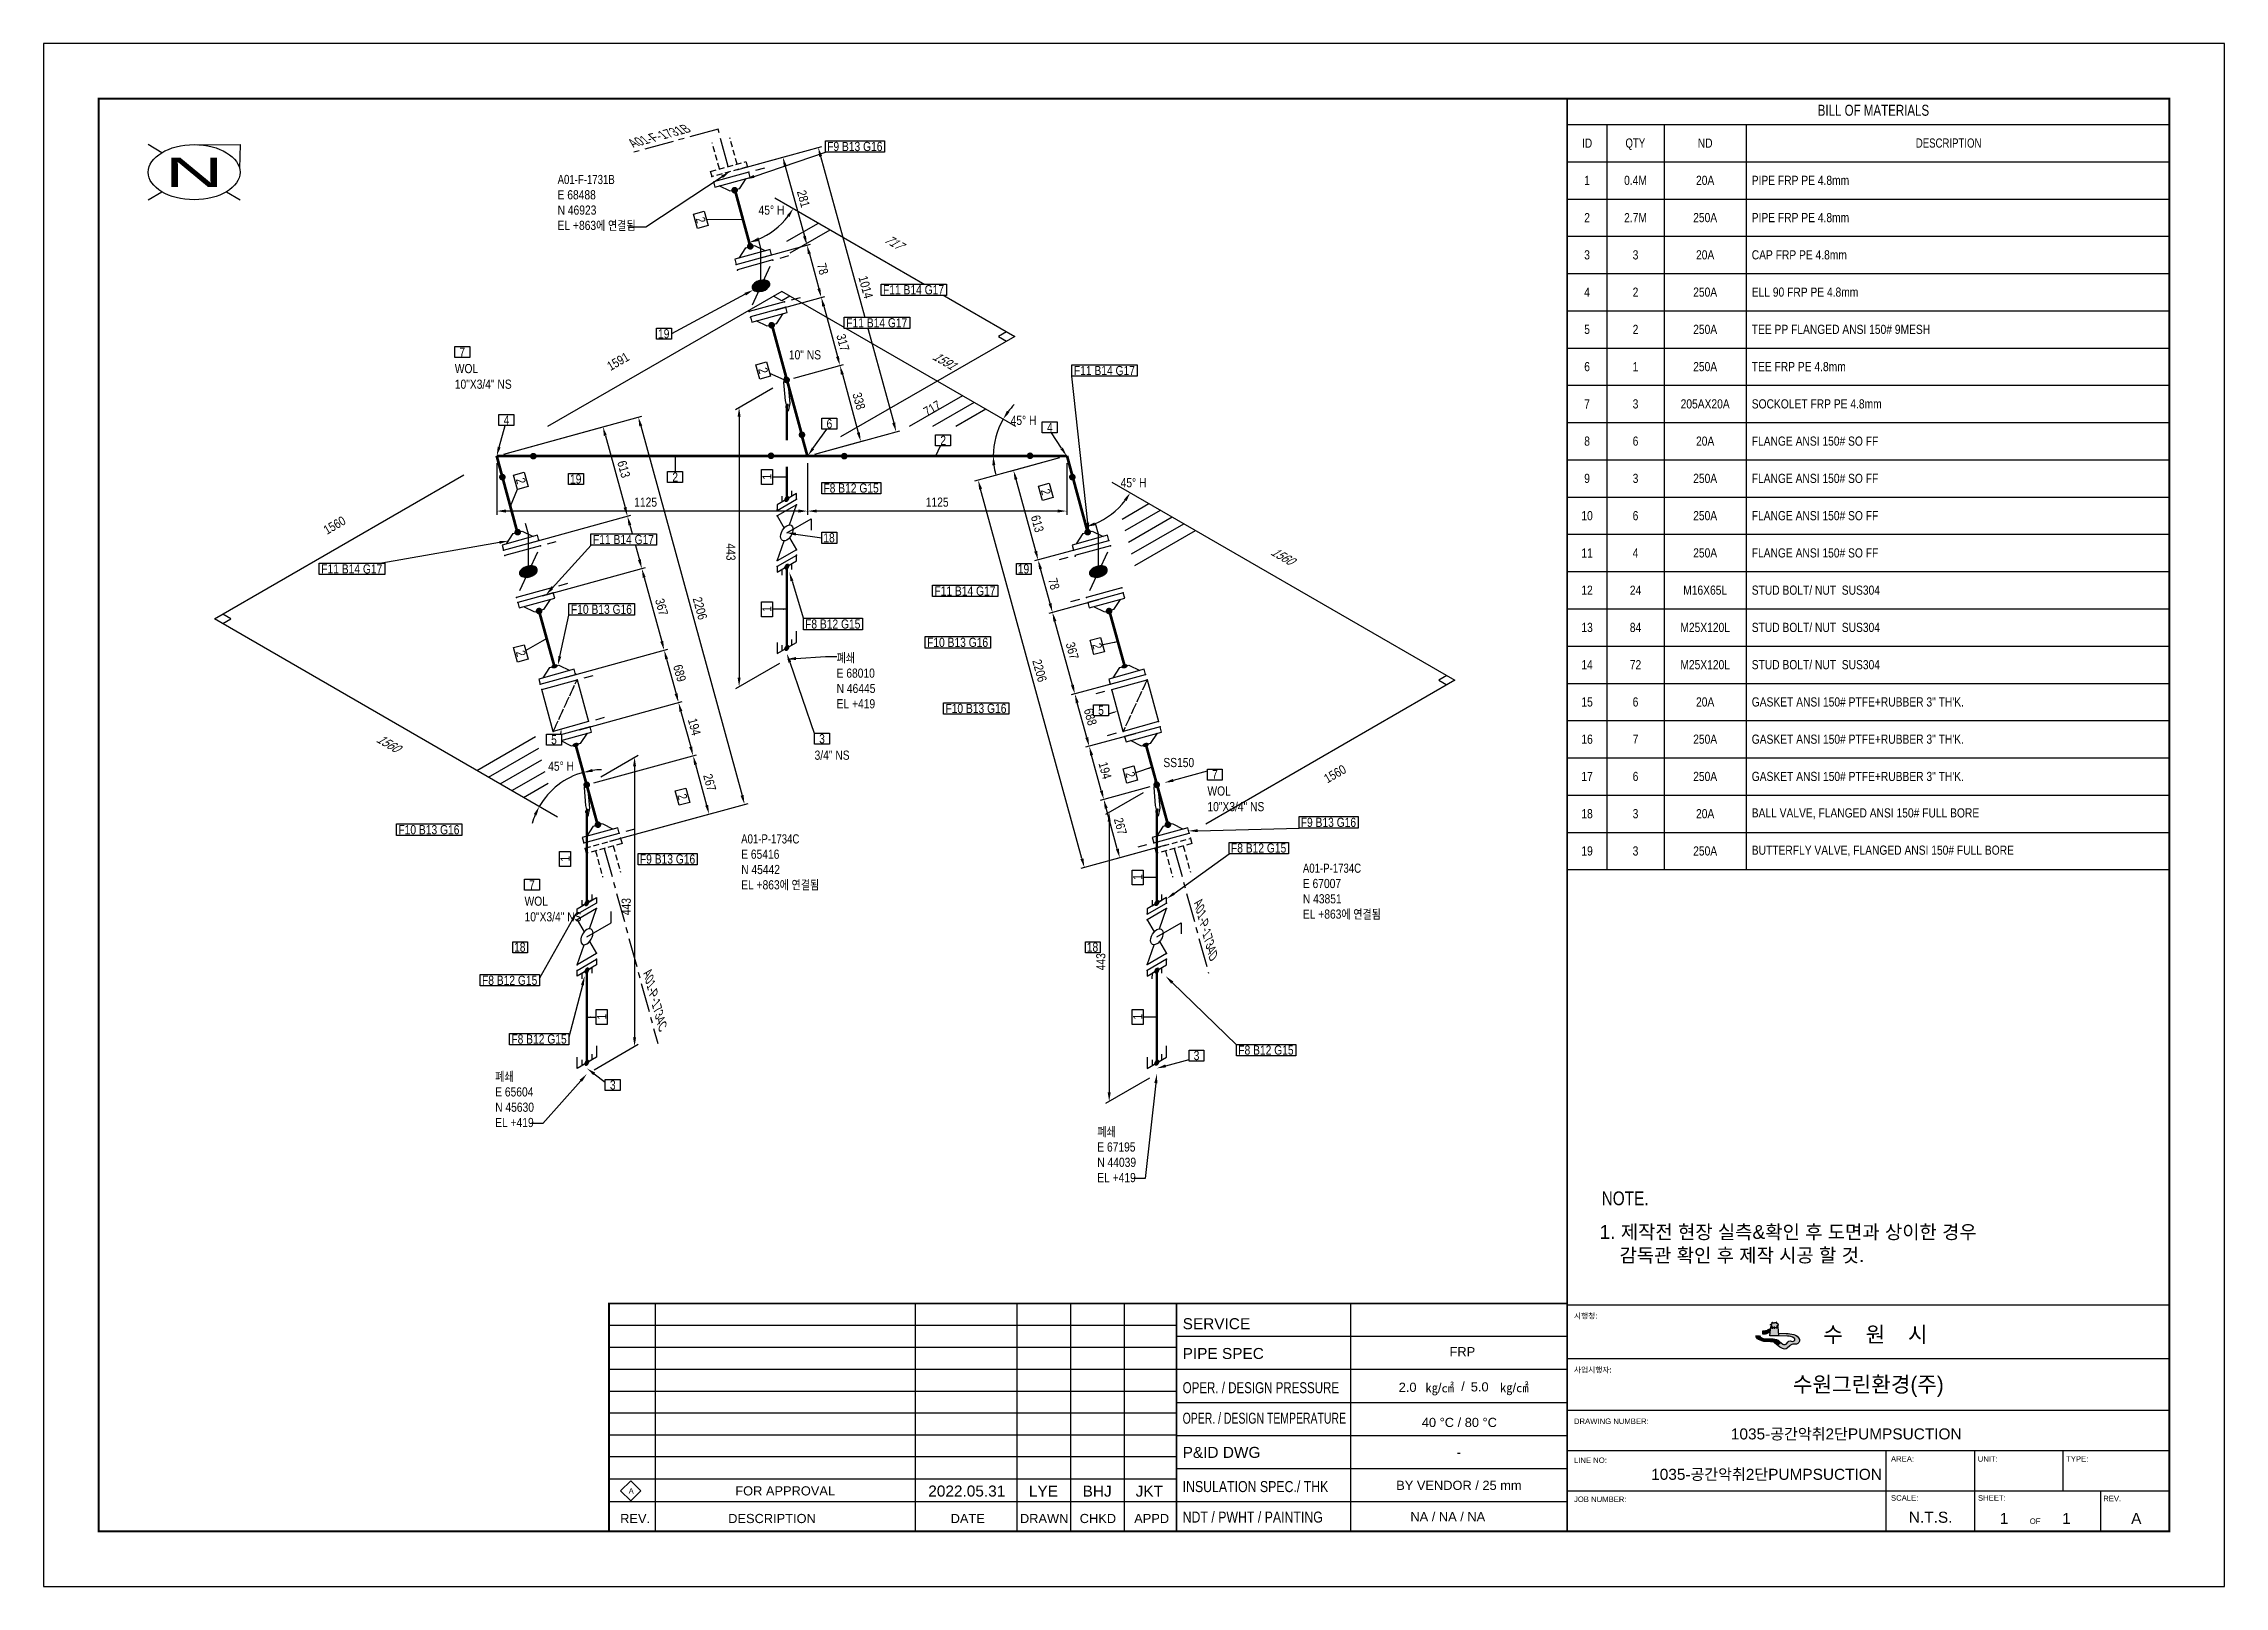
# Model space of a CAD drawing. Header units: millimetres. Extents: x 0 to 594, y 0 to 420.
import ezdxf
from ezdxf import colors
from ezdxf.entities.mleader import LeaderData, LeaderLine
from ezdxf.enums import TextEntityAlignment as Align
from ezdxf.math import Vec2, Vec3

# ---------------------------------------------------------------- set-up
doc = ezdxf.new("R2010")
doc.units = ezdxf.units.MM
doc.header["$LTSCALE"] = 0.25
for name, pattern in [('CENTER', [50.8, 31.75, -6.35, 6.35, -6.35]), ('DASHED2', [9.525, 6.35, -3.175]), ('HIDDEN2', [4.7625, 3.175, -1.5875])]:
    doc.linetypes.add(name, pattern=pattern)
for name, color, linetype in [('7', 5, 'Continuous'), ('TITLE', 7, 'Continuous'), ('기기', 6, 'Continuous'), ('기울이기 상자', 7, 'Continuous'), ('기호', 4, 'Continuous'), ('기호 작은 보어', 4, 'Continuous'), ('밸브', 4, 'Continuous'), ('연속', 7, 'DASHED2'), ('열 추적 선', 7, 'CENTER'), ('용접', 1, 'Continuous'), ('주석', 7, 'Continuous'), ('지시선', 1, 'Continuous'), ('치수', 1, 'Continuous'), ('테이블', 7, 'Continuous')]:
    doc.layers.add(name, color=color, linetype=linetype)
doc.layers.add('파이프', color=3, linetype='Continuous', lineweight=70)
doc.layers.add('파이프 작은 보어', color=30, linetype='Continuous', lineweight=50)
doc.styles.add('AdskIsoAnnotation', font='arial.ttf', dxfattribs={"width": 0.8, "height": 1})
doc.styles.add('AdskIsoMetric', font='arial.ttf', dxfattribs={"width": 0.8, "height": 2.5})
doc.styles.add('AdskIsoMetric-30', font='arial.ttf', dxfattribs={"width": 0.8, "height": 2.5})
doc.styles.add('AdskIsoMetric30', font='arial.ttf', dxfattribs={"width": 0.8, "oblique": 30, "height": 2.5})
doc.styles.add('FF1', font='arial.ttf')
doc.styles.add('MtXpl_', font='')
doc.styles.add('RomanS', font='arial.ttf')
doc.styles.get("Standard").update_dxf_attribs({"font": 'arial.ttf'})
doc.styles.add('굴림', font='')
doc.styles.get('MtXpl_').set_extended_font_data('Gulim')
doc.styles.get('굴림').set_extended_font_data('Gulim')
doc.dimstyles.new('AdskIsoMetric', dxfattribs={"dimtxt": 2.5, "dimasz": 2.5, "dimexe": 1, "dimexo": 2, "dimgap": 0.8, "dimtad": 1, "dimdec": 0, "dimrnd": 1, "dimzin": 0, "dimdsep": 46, "dimtxsty": 'AdskIsoMetric', "dimcen": 0, "dimclrt": 7, "dimadec": 0, "dimazin": 0, "dimtfac": 1, "dimtdec": 0, "dimtmove": 1, "dimatfit": 3, "dimfxl": 0, "dimfrac": 2, "dimtolj": 1, "dimtzin": 0, "dimarcsym": 0})

msp = doc.modelspace()

# ---------------------------------------------------------------- texts
at = {"color": 0, "linetype": 'ByBlock', "lineweight": 40, "width": 2}
msp.add_text('N', height=8, dxfattribs=at).set_placement((41, 385), align=Align.MIDDLE_CENTER)
at = {"color": 7, "linetype": 'ByBlock', "lineweight": -2, "style": 'RomanS'}
for s, height, p in [('SERVICE', 3, (310.25, 70.006)), ('시행청:', 1.5, (416.837, 72.886)), ('PIPE SPEC', 3, (310.25, 61.898)), ('사업시행자:', 1.5, (416.837, 58.196)), ('DRAWING NUMBER:', 1.5, (416.837, 44.196)), ('P&ID DWG ', 3, (310.25, 34.973)), ('LINE NO:', 1.5, (416.837, 33.579)), ('AREA:', 1.5, (503.19, 33.944)), ('UNIT:', 1.5, (526.812, 33.944)), ('TYPE:', 1.5, (550.891, 33.944)), ('JOB NUMBER:', 1.5, (416.837, 22.962)), ('SCALE:', 1.5, (503.19, 23.327)), ('SHEET:', 1.5, (526.89, 23.327)), ('REV.', 1.5, (560.998, 23.16)), ('OF', 1.5, (541, 17))]:
    msp.add_text(s, height=height, dxfattribs=at).set_placement(p)
at = {"style": '굴림'}
msp.add_text('수    원    시', height=4.25599, dxfattribs=at).set_placement((484.757, 66.468))
at = {"color": 7, "style": 'AdskIsoMetric'}
for s, p in [('FRP', (382.947, 62.646)), ('2.0', (369.103, 52.946)), ('㎏/㎠', (376.378, 52.807)), ('/', (386.126, 53.202)), ('5.0', (388.732, 53.064)), ('㎏/㎠', (396.696, 52.866)), ('40 %%DC / 80 %%DC', (375.399, 43.383)), ('NA / NA / NA', (372.284, 17.73))]:
    msp.add_text(s, height=2.5, dxfattribs=at).set_placement(p)
at = {"color": 7, "linetype": 'ByBlock', "lineweight": -2, "style": 'RomanS'}
for s, width, p in [('OPER. / DESIGN PRESSURE', 0.75, (310.25, 52.589)), ('OPER. / DESIGN TEMPERATURE', 0.68, (310.25, 44.281)), ('INSULATION SPEC./ THK', 0.8, (310.25, 25.664)), ('NDT / PWHT / PAINTING', 0.8, (310.25, 17.356))]:
    msp.add_text(s, height=3, dxfattribs=dict(at, width=width)).set_placement(p)
at = {"style": '굴림'}
msp.add_text('수원그린환경(주)', height=4.256, dxfattribs=at).set_placement((497, 55), align=Align.MIDDLE_CENTER)
at = {"color": 7, "style": 'AdskIsoMetric'}
for s, p in [('-', (385.5, 36.5)), ('FOR APPROVAL', (201.988, 26)), ('BY VENDOR / 25 mm', (385.5, 27.5))]:
    msp.add_text(s, height=2.5, dxfattribs=at).set_placement(p, align=Align.MIDDLE_CENTER)
at = {"color": 7, "linetype": 'ByBlock', "lineweight": -2, "style": 'RomanS'}
for s, p in [('REV.', (161.116, 17.225)), ('DESCRIPTION', (198.401, 17.225)), ('DATE', (251.719, 17.225)), ('DRAWN', (272.53, 17.225)), ('CHKD', (287.17, 17.225)), ('APPD', (301.809, 17.225))]:
    msp.add_text(s, height=2.5, dxfattribs=at).set_placement(p, align=Align.CENTER)
at = {"color": 7, "linetype": 'ByBlock', "lineweight": -2}
msp.add_text('N.T.S.', height=3, dxfattribs=at).set_placement((514, 17.32), align=Align.CENTER)
at = {"color": 7}
for tag, p in [('1035-공간악취2단PUMPSUCTION', (491, 40)), ('1035-공간악취2단PUMPSUCTION', (469.291, 29)), ('2022.05.31', (251.451, 24.452)), ('LYE', (272.32, 24.424)), ('BHJ', (286.959, 24.424)), ('JKT', (301.175, 24.424)), ('1', (534, 17)), ('1', (551, 17)), ('A', (570, 17))]:
    msp.add_attdef(tag, text='', height=3, dxfattribs=at).set_placement(p, align=Align.CENTER)
at = {"layer": 'TITLE', "color": 7, "linetype": 'Continuous', "style": 'FF1'}
msp.add_text('A', height=1.495, dxfattribs=at).set_placement((159.354, 25.222))
at = {"layer": '기기', "style": 'AdskIsoMetric-30', "oblique": 330, "width": 0.8}
for s, rotation, p in [('A01-F-1731B', 15.340478, (160.685, 391.687)), ('A01-P-1734D', 285.340552, (313.346, 185.923)), ('A01-P-1734C', 285.340552, (163.339, 166.799))]:
    msp.add_text(s, height=2.5, rotation=rotation, dxfattribs=at).set_placement(p)
at = {"layer": '주석', "style": 'AdskIsoAnnotation', "width": 0.8}
msp.add_text('NOTE.', height=3.75, dxfattribs=at).set_placement((424.373, 103.772))
at = {"layer": '주석', "style": 'AdskIsoAnnotation'}
for s, p in [('1. 제작전 현장 실측&확인 후 도면과 상이한 경우 ', (423.78, 94.608)), ('   감독관 확인 후 제작 시공 할 것.', (424.903, 88.268))]:
    msp.add_text(s, height=3.75, dxfattribs=at).set_placement(p)
at = {"layer": '주석', "char_height": 2.5, "attachment_point": 7, "style": 'AdskIsoAnnotation'}
for s, insert in [('\\P{\\fGulim|b0|i0|c129|p50;A01-F-1731B\\P}E 68488\\PN 46923\\PEL +863{\\fGulim|b0|i0|c129|p50;에 연결됨}', (140, 369)), ('{\\Q0;WOL}', (112, 330.254)), ('{\\Q0;10" NS}', (203, 334)), ('{\\Q0;10"X3/4" NS}', (112, 326)), ('{\\fGulim|b0|i0|c129|p50;폐쇄\\P}E 68010\\PN 46445\\PEL +419', (216, 239)), ('{\\Q0;3/4" NS}', (210, 225)), ('{\\Q0;SS150}', (305, 223)), ('{\\Q0;WOL}', (317, 215.254)), ('{\\Q0;10"X3/4" NS}', (317, 211)), ('\\P{\\fGulim|b0|i0|c129|p50;A01-P-1734C\\P}E 65416\\PN 45442\\PEL +863{\\fGulim|b0|i0|c129|p50;에 연결됨}', (190, 189.478)), ('\\P{\\fGulim|b0|i0|c129|p50;A01-P-1734C\\P}E 67007\\PN 43851\\PEL +863{\\fGulim|b0|i0|c129|p50;에 연결됨}', (343, 181.503)), ('{\\Q0;WOL}', (131, 185.254)), ('{\\fGulim|b0|i0|c129|p50;폐쇄\\P}E 65604\\PN 45630\\PEL +419', (123, 125)), ('{\\fGulim|b0|i0|c129|p50;폐쇄\\P}E 67195\\PN 44039\\PEL +419', (287, 110))]:
    msp.add_mtext(s, dxfattribs=dict(at, insert=insert))
at = {"layer": '테이블', "style": 'MtXpl_', "width": 0.8}
for s, height, p in [('BILL OF MATERIALS', 3, (483.23, 400.364)), ('QTY', 2.5, (430.863, 391.689)), ('DESCRIPTION', 2.5, (509.945, 391.692))]:
    msp.add_text(s, height=height, dxfattribs=at).set_placement(p)
at = {"layer": '테이블', "char_height": 2.5, "style": 'AdskIsoMetric'}
for s, insert, width, attachment_point in [('ID', (420.41, 392.911), 7.82004, 5), ('ND', (452.574, 392.911), 19.37038, 5), ('1', (420.41, 382.768), 7.82004, 5), ('0.4M', (433.604, 382.768), 12.56849, 5), ('20A', (452.574, 382.768), 19.37038, 5), ('PIPE FRP PE 4.8mm ', (465.259, 382.768), 91.99994, 4), ('2', (420.41, 372.625), 7.82004, 5), ('2.7M', (433.604, 372.625), 12.56849, 5), ('250A', (452.574, 372.625), 19.37038, 5), ('PIPE FRP PE 4.8mm ', (465.259, 372.625), 91.99994, 4), ('3', (420.41, 362.482), 7.82004, 5), ('3', (433.604, 362.482), 12.56849, 5), ('20A', (452.574, 362.482), 19.37038, 5), ('CAP FRP PE 4.8mm ', (465.259, 362.482), 91.99994, 4), ('4', (420.41, 352.339), 7.82004, 5), ('2', (433.604, 352.339), 12.56849, 5), ('250A', (452.574, 352.339), 19.37038, 5), ('ELL 90 FRP PE 4.8mm ', (465.259, 352.339), 91.99994, 4), ('5', (420.41, 342.196), 7.82004, 5), ('2', (433.604, 342.196), 12.56849, 5), ('250A', (452.574, 342.196), 19.37038, 5), ('TEE PP FLANGED ANSI 150# 9MESH', (465.259, 342.196), 91.99994, 4), ('6', (420.41, 332.054), 7.82004, 5), ('1', (433.604, 332.054), 12.56849, 5), ('250A', (452.574, 332.054), 19.37038, 5), ('TEE FRP PE 4.8mm ', (465.259, 332.054), 91.99994, 4), ('7', (420.41, 321.911), 7.82004, 5), ('3', (433.604, 321.911), 12.56849, 5), ('205AX20A', (452.574, 321.911), 19.37038, 5), ('SOCKOLET FRP PE 4.8mm ', (465.259, 321.911), 91.99994, 4), ('8', (420.41, 311.768), 7.82004, 5), ('6', (433.604, 311.768), 12.56849, 5), ('20A', (452.574, 311.768), 19.37038, 5), ('FLANGE ANSI 150# SO FF ', (465.259, 311.768), 91.99994, 4), ('9', (420.41, 301.625), 7.82004, 5), ('3', (433.604, 301.625), 12.56849, 5), ('250A', (452.574, 301.625), 19.37038, 5), ('FLANGE ANSI 150# SO FF ', (465.259, 301.625), 91.99994, 4), ('10', (420.41, 291.482), 7.82004, 5), ('6', (433.604, 291.482), 12.56849, 5), ('250A', (452.574, 291.482), 19.37038, 5), ('FLANGE ANSI 150# SO FF ', (465.259, 291.482), 91.99994, 4), ('11', (420.41, 281.339), 7.82004, 5), ('4', (433.604, 281.339), 12.56849, 5), ('250A', (452.574, 281.339), 19.37038, 5), ('FLANGE ANSI 150# SO FF ', (465.259, 281.339), 91.99994, 4), ('12', (420.41, 271.196), 7.82004, 5), ('24', (433.604, 271.196), 12.56849, 5), ('M16X65L', (452.574, 271.196), 19.37038, 5), ('STUD BOLT/ NUT  SUS304', (465.259, 271.196), 91.99994, 4), ('13', (420.41, 261.054), 7.82004, 5), ('84', (433.604, 261.054), 12.56849, 5), ('M25X120L', (452.574, 261.054), 19.37038, 5), ('STUD BOLT/ NUT  SUS304', (465.259, 261.054), 91.99994, 4), ('14', (420.41, 250.911), 7.82004, 5), ('72', (433.604, 250.911), 12.56849, 5), ('M25X120L', (452.574, 250.911), 19.37038, 5), ('STUD BOLT/ NUT  SUS304', (465.259, 250.911), 91.99994, 4), ('15', (420.41, 240.768), 7.82004, 5), ('6', (433.604, 240.768), 12.56849, 5), ('20A', (452.574, 240.768), 19.37038, 5), ('GASKET ANSI 150# PTFE+RUBBER 3" TH\'K.', (465.259, 240.768), 91.99994, 4), ('16', (420.41, 230.625), 7.82004, 5), ('7', (433.604, 230.625), 12.56849, 5), ('250A', (452.574, 230.625), 19.37038, 5), ('GASKET ANSI 150# PTFE+RUBBER 3" TH\'K.', (465.259, 230.625), 91.99994, 4), ('17', (420.41, 220.482), 7.82004, 5), ('6', (433.604, 220.482), 12.56849, 5), ('250A', (452.574, 220.482), 19.37038, 5), ('GASKET ANSI 150# PTFE+RUBBER 3" TH\'K.', (465.259, 220.482), 91.99994, 4), ('18', (420.41, 210.339), 7.82004, 5), ('3', (433.604, 210.339), 12.56849, 5), ('20A', (452.574, 210.339), 19.37038, 5), ('BALL VALVE, FLANGED ANSI 150# FULL BORE', (465.259, 210.339), 91.99994, 4), ('19', (420.41, 200.196), 7.82004, 5), ('3', (433.604, 200.196), 12.56849, 5), ('250A', (452.574, 200.196), 19.37038, 5), ('BUTTERFLY VALVE, FLANGED ANSI 150# FULL BORE', (465.259, 200.196), 91.99994, 4)]:
    msp.add_mtext(s, dxfattribs=dict(at, insert=insert, width=width, attachment_point=attachment_point))

# ---------------------------------------------------------------- blocks, each defined once
blk = doc.blocks.new('끝 장비-1-Iso2DSkew90')
at = {"color": 0, "linetype": 'ByBlock', "lineweight": -2, "extrusion": (-0.213349, 0.777711, 0.59131)}
for p, q in [((-4.82, -1.32), (4.82, 1.32)), ((4.82, 1.32), (5.21, -0.1)), ((-4.43, -2.75), (-4.82, -1.32)), ((5.21, -0.1), (-4.43, -2.75)), ((-2.02, -2.09), (-0.06, -9.22)), ((2.8, -0.76), (4.76, -7.89))]:
    blk.add_line(p, q, dxfattribs=at)
blk = doc.blocks.new('끝 장비-2-Iso2DSkew90')
at = {"color": 0, "linetype": 'ByBlock', "lineweight": -2, "extrusion": (-0.213349, 0.777711, 0.59131)}
for p, q in [((-2.8, 0.76), (-4.76, 7.89)), ((2.02, 2.09), (0.06, 9.22)), ((-5.21, 0.1), (4.43, 2.75)), ((-4.82, -1.32), (-5.21, 0.1)), ((4.82, 1.32), (-4.82, -1.32)), ((4.43, 2.75), (4.82, 1.32))]:
    blk.add_line(p, q, dxfattribs=at)
blk = doc.blocks.new('끝 장비-3-Iso2DSkew90')
at = {"color": 0, "linetype": 'ByBlock', "lineweight": -2, "extrusion": (-0.213349, 0.777711, 0.59131)}
for p, q in [((-4.82, -1.32), (4.82, 1.32)), ((4.82, 1.32), (5.21, -0.1)), ((-4.43, -2.75), (-4.82, -1.32)), ((5.21, -0.1), (-4.43, -2.75)), ((-2.02, -2.09), (-0.06, -9.22)), ((2.8, -0.76), (4.76, -7.89))]:
    blk.add_line(p, q, dxfattribs=at)
blk = doc.blocks.new('나사 캡-1-IsoRight')
at = {"color": 0, "linetype": 'ByBlock', "lineweight": -2, "extrusion": (0.707107, 0.408248, -0.57735)}
for p, q in [((0.265, 0.051), (0.088, 0.153)), ((0.088, 0.153), (0.088, -0.255)), ((0.088, -0.255), (0.265, -0.357))]:
    blk.add_line(p, q, dxfattribs=at)
blk = doc.blocks.new('나사 캡-2-IsoRight')
at = {"color": 0, "linetype": 'ByBlock', "lineweight": -2, "extrusion": (-0.707107, -0.408248, 0.57735)}
for p, q in [((0.088, -0.255), (0.088, 0.153)), ((0.088, 0.153), (0.265, 0.051)), ((0.265, -0.357), (0.088, -0.255))]:
    blk.add_line(p, q, dxfattribs=at)
blk = doc.blocks.new('개스킷-1-Iso2DSkew90')
at = {"color": 0, "linetype": 'ByBlock', "lineweight": -2, "extrusion": (-0.174755, 0.126967, 0.976391)}
for p in [(4.63, 2.04), (5.02, 0.61), (-5.02, -0.61), (-4.59, -2.18)]:
    blk.add_point(p, dxfattribs=at)
blk = doc.blocks.new('플랜지WN-1-Iso2DSkew90')
at = {"color": 0, "linetype": 'ByBlock', "lineweight": -2, "extrusion": (-0.213349, 0.777711, 0.59131)}
for p, q in [((4.92, 0.97), (-4.72, -1.68)), ((-3.52, -1.35), (-1.69, 1.45)), ((-1.69, 1.45), (0.72, 2.11)), ((0.72, 2.11), (3.71, 0.64)), ((5.31, -0.46), (4.92, 0.97)), ((-4.72, -1.68), (-4.33, -3.1)), ((-4.33, -3.1), (5.31, -0.46))]:
    blk.add_line(p, q, dxfattribs=at)
blk = doc.blocks.new('플랜지-2-IsoRight')
at = {"color": 0, "linetype": 'ByBlock', "lineweight": -2}
blk.add_wipeout([(0.044, -0.23), (-0.044, -0.179), (-0.044, 0.23), (0.044, 0.179)], dxfattribs=at)
at = {"color": 0, "linetype": 'ByBlock', "lineweight": -2, "extrusion": (-0.707107, -0.408248, 0.57735)}
for p, q in [((-0.044, -0.179), (-0.044, 0.23)), ((-0.044, 0.23), (0.044, 0.179)), ((0.044, 0.179), (0.044, -0.23)), ((0.044, -0.23), (-0.044, -0.179))]:
    blk.add_line(p, q, dxfattribs=at)
at = {"color": 0, "linetype": 'ByBlock', "lineweight": -2}
blk.add_wipeout([(0.044, -0.23), (-0.044, -0.179), (-0.044, 0.23), (0.044, 0.179)], dxfattribs=at)
at = {"color": 0, "linetype": 'ByBlock', "lineweight": -2, "extrusion": (-0.707107, -0.408248, 0.57735)}
for p, q in [((-0.044, -0.179), (-0.044, 0.23)), ((-0.044, 0.23), (0.044, 0.179)), ((0.044, 0.179), (0.044, -0.23)), ((0.044, -0.23), (-0.044, -0.179))]:
    blk.add_line(p, q, dxfattribs=at)
blk = doc.blocks.new('개스킷-2-IsoRight')
at = {"color": 0, "linetype": 'ByBlock', "lineweight": -2, "extrusion": (-1, 0, 0)}
for p in [(-0.053, 0.235), (0.044, 0.179), (-0.044, -0.179), (0.044, -0.23)]:
    blk.add_point(p, dxfattribs=at)
blk = doc.blocks.new('볼 밸브-2-IsoRight')
at = {"color": 0, "linetype": 'ByBlock', "lineweight": -2, "extrusion": (-0.707107, -0.408248, 0.57735)}
for p, q in [((-0.354, 0), (-0.354, 0.408)), ((-0.354, 0.408), (-0.101, 0.116)), ((-0.101, 0), (-0.354, 0)), ((0.354, 0), (0.101, 0)), ((0.101, -0.116), (0.354, -0.408)), ((0.113, -0.065), (0.113, -0.065)), ((0.354, -0.408), (0.354, 0))]:
    blk.add_line(p, q, dxfattribs=at)
at = {"linetype": 'ByBlock'}
for start_param, end_param in [(-2.356194, 0.785398), (0.785398, 3.926991)]:
    blk.add_ellipse((0, 0), major_axis=(-0.08, 0.138), ratio=0.57735, start_param=start_param, end_param=end_param, dxfattribs=at)
blk = doc.blocks.new('Operator_Lever-2-IsoRight')
at = {"color": 0, "linetype": 'ByBlock', "lineweight": -2, "extrusion": (-0.707107, -0.408248, 0.57735)}
for p, q in [((0, 0), (0, -0.51)), ((0, -0.51), (0.177, -0.612))]:
    blk.add_line(p, q, dxfattribs=at)
blk = doc.blocks.new('플랜지WN-2-Iso2DSkew90')
at = {"color": 0, "linetype": 'ByBlock', "lineweight": -2, "extrusion": (-0.213349, 0.777711, 0.59131)}
for p, q in [((4.33, 3.1), (-5.31, 0.46)), ((-5.31, 0.46), (-4.92, -0.97)), ((-4.92, -0.97), (4.72, 1.68)), ((3.52, 1.35), (1.69, -1.45)), ((4.72, 1.68), (4.33, 3.1)), ((-0.72, -2.11), (-3.71, -0.64)), ((1.69, -1.45), (-0.72, -2.11))]:
    blk.add_line(p, q, dxfattribs=at)
blk = doc.blocks.new('개스킷-2-Iso2DSkew90')
at = {"color": 0, "linetype": 'ByBlock', "lineweight": -2, "extrusion": (-0.174753, 0.12697, 0.976391)}
for p in [(4.59, 2.18), (5.02, 0.61), (-5.02, -0.61), (-4.63, -2.04)]:
    blk.add_point(p, dxfattribs=at)
blk = doc.blocks.new('필터-스트레이너-1-Iso2DSkew90')
at = {"color": 0, "linetype": 'ByBlock', "lineweight": -2, "extrusion": (-0.213349, 0.777711, 0.59131)}
for p, q in [((-6.39, 4.38), (3.26, 7.03)), ((-6.39, 4.38), (3.26, 7.03)), ((3.26, 7.03), (6.39, -4.38)), ((3.26, 7.03), (6.39, -4.38)), ((-3.26, -7.03), (-6.39, 4.38)), ((-3.26, -7.03), (-6.39, 4.38)), ((6.39, -4.38), (-3.26, -7.03)), ((6.39, -4.38), (-3.26, -7.03))]:
    blk.add_line(p, q, dxfattribs=at)
at = {"color": 0, "linetype": 'HIDDEN2', "lineweight": -2, "ltscale": 1.5, "extrusion": (-0.213349, 0.777711, 0.59131)}
blk.add_line((-3.26, -7.03), (3.26, 7.03), dxfattribs=at)
at = {"color": 0, "linetype": 'HIDDEN2', "lineweight": -2, "extrusion": (-0.213349, 0.777711, 0.59131)}
blk.add_line((-3.26, -7.03), (3.26, 7.03), dxfattribs=at)
blk = doc.blocks.new('개스킷-3-Iso2DSkew90')
at = {"color": 0, "linetype": 'ByBlock', "lineweight": -2, "extrusion": (-0.174755, 0.126967, 0.976391)}
for p in [(4.59, 2.18), (5.02, 0.61), (-5.02, -0.61), (-4.63, -2.04)]:
    blk.add_point(p, dxfattribs=at)
blk = doc.blocks.new('플랜지WN-3-Iso2DSkew90')
at = {"color": 0, "linetype": 'ByBlock', "lineweight": -2, "extrusion": (-0.213349, 0.777711, 0.59131)}
for p, q in [((4.92, 0.97), (-4.72, -1.68)), ((-3.52, -1.35), (-1.69, 1.45)), ((-1.69, 1.45), (0.72, 2.11)), ((0.72, 2.11), (3.71, 0.64)), ((5.31, -0.46), (4.92, 0.97)), ((-4.72, -1.68), (-4.33, -3.1)), ((-4.33, -3.1), (5.31, -0.46))]:
    blk.add_line(p, q, dxfattribs=at)
blk = doc.blocks.new('플랜지WN-4-Iso2DSkew90')
at = {"color": 0, "linetype": 'ByBlock', "lineweight": -2, "extrusion": (-0.213349, 0.777711, 0.59131)}
for p, q in [((4.33, 3.1), (-5.31, 0.46)), ((-5.31, 0.46), (-4.92, -0.97)), ((-4.92, -0.97), (4.72, 1.68)), ((3.52, 1.35), (1.69, -1.45)), ((4.72, 1.68), (4.33, 3.1)), ((-0.72, -2.11), (-3.71, -0.64)), ((1.69, -1.45), (-0.72, -2.11))]:
    blk.add_line(p, q, dxfattribs=at)
blk = doc.blocks.new('개스킷-4-Iso2DSkew90')
at = {"color": 0, "linetype": 'ByBlock', "lineweight": -2, "extrusion": (-0.174755, 0.126967, 0.976391)}
for p in [(4.59, 2.18), (5.02, 0.61), (-5.02, -0.61), (-4.63, -2.04)]:
    blk.add_point(p, dxfattribs=at)
blk = doc.blocks.new('버터플라이 밸브-1-Iso2DSkew90')
blk.add_hatch(color=256).paths.add_polyline_path([(0.39, -1.43), (0.41, -1.42), (0.42, -1.41), (0.44, -1.41), (0.45, -1.4), (0.47, -1.4), (0.48, -1.39), (0.49, -1.39), (0.51, -1.38), (0.52, -1.38), (0.54, -1.37), (0.55, -1.36), (0.57, -1.36), (0.58, -1.35), (0.6, -1.35), (0.61, -1.34), (0.63, -1.34), (0.64, -1.33), (0.66, -1.32), (0.67, -1.32), (0.69, -1.31), (0.7, -1.31), (0.72, -1.3), (0.73, -1.3), (0.75, -1.29), (0.76, -1.29), (0.78, -1.28), (0.79, -1.27), (0.81, -1.27), (0.82, -1.26), (0.84, -1.26), (0.85, -1.25), (0.87, -1.25), (0.88, -1.24), (0.89, -1.24), (0.91, -1.23), (0.92, -1.22), (0.94, -1.22), (0.95, -1.21), (0.97, -1.21), (0.98, -1.2), (1, -1.2), (1.01, -1.19), (1.03, -1.19), (1.04, -1.18), (1.06, -1.17), (1.07, -1.17), (1.09, -1.16), (1.1, -1.16), (1.12, -1.15), (1.12, -1.15), (1.13, -1.14), (1.14, -1.14), (1.15, -1.13), (1.17, -1.12), (1.18, -1.11), (1.19, -1.1), (1.21, -1.1), (1.22, -1.09), (1.23, -1.08), (1.24, -1.07), (1.26, -1.06), (1.27, -1.06), (1.28, -1.05), (1.29, -1.04), (1.31, -1.03), (1.32, -1.03), (1.33, -1.02), (1.34, -1.01), (1.36, -1), (1.37, -0.99), (1.38, -0.99), (1.39, -0.98), (1.41, -0.97), (1.42, -0.96), (1.43, -0.95), (1.44, -0.95), (1.46, -0.94), (1.47, -0.93), (1.48, -0.92), (1.49, -0.91), (1.51, -0.91), (1.52, -0.9), (1.53, -0.89), (1.54, -0.88), (1.56, -0.88), (1.57, -0.87), (1.58, -0.86), (1.6, -0.85), (1.61, -0.84), (1.62, -0.84), (1.63, -0.83), (1.65, -0.82), (1.66, -0.81), (1.67, -0.8), (1.68, -0.8), (1.7, -0.79), (1.71, -0.78), (1.72, -0.77), (1.73, -0.76), (1.73, -0.76), (1.74, -0.76), (1.75, -0.75), (1.76, -0.74), (1.77, -0.73), (1.78, -0.72), (1.79, -0.71), (1.8, -0.7), (1.81, -0.69), (1.82, -0.68), (1.82, -0.67), (1.83, -0.66), (1.84, -0.65), (1.85, -0.64), (1.86, -0.63), (1.87, -0.62), (1.88, -0.61), (1.89, -0.6), (1.9, -0.59), (1.91, -0.59), (1.92, -0.58), (1.93, -0.57), (1.93, -0.56), (1.94, -0.55), (1.95, -0.54), (1.96, -0.53), (1.97, -0.52), (1.98, -0.51), (1.99, -0.5), (2, -0.49), (2.01, -0.48), (2.02, -0.47), (2.03, -0.46), (2.03, -0.45), (2.04, -0.44), (2.05, -0.43), (2.06, -0.43), (2.07, -0.42), (2.08, -0.41), (2.09, -0.4), (2.1, -0.39), (2.11, -0.38), (2.12, -0.37), (2.13, -0.36), (2.13, -0.35), (2.14, -0.34), (2.15, -0.33), (2.16, -0.32), (2.17, -0.31), (2.18, -0.3), (2.18, -0.3), (2.19, -0.29), (2.19, -0.28), (2.19, -0.27), (2.2, -0.26), (2.2, -0.25), (2.21, -0.24), (2.21, -0.23), (2.22, -0.22), (2.22, -0.21), (2.23, -0.2), (2.23, -0.19), (2.24, -0.18), (2.24, -0.17), (2.25, -0.16), (2.25, -0.15), (2.26, -0.14), (2.26, -0.13), (2.27, -0.12), (2.27, -0.11), (2.28, -0.1), (2.28, -0.09), (2.29, -0.08), (2.29, -0.07), (2.29, -0.06), (2.3, -0.05), (2.3, -0.04), (2.31, -0.03), (2.31, -0.02), (2.32, -0.01), (2.32, 0), (2.33, 0.01), (2.33, 0.02), (2.34, 0.03), (2.34, 0.04), (2.35, 0.05), (2.35, 0.06), (2.36, 0.07), (2.36, 0.08), (2.37, 0.09), (2.37, 0.1), (2.38, 0.11), (2.38, 0.12), (2.39, 0.13), (2.39, 0.14), (2.39, 0.15), (2.4, 0.16), (2.4, 0.17), (2.41, 0.18), (2.41, 0.19), (2.41, 0.19), (2.41, 0.2), (2.41, 0.21), (2.41, 0.22), (2.41, 0.23), (2.41, 0.24), (2.41, 0.25), (2.41, 0.26), (2.41, 0.27), (2.41, 0.28), (2.41, 0.28), (2.41, 0.29), (2.41, 0.3), (2.41, 0.31), (2.41, 0.32), (2.41, 0.33), (2.41, 0.34), (2.41, 0.35), (2.41, 0.36), (2.41, 0.37), (2.41, 0.38), (2.41, 0.39), (2.41, 0.4), (2.41, 0.41), (2.41, 0.42), (2.41, 0.43), (2.41, 0.44), (2.41, 0.45), (2.41, 0.46), (2.41, 0.47), (2.41, 0.48), (2.41, 0.49), (2.41, 0.5), (2.41, 0.51), (2.41, 0.52), (2.41, 0.53), (2.41, 0.54), (2.41, 0.55), (2.41, 0.56), (2.41, 0.56), (2.41, 0.57), (2.41, 0.58), (2.41, 0.59), (2.41, 0.6), (2.41, 0.61), (2.41, 0.62), (2.41, 0.63), (2.41, 0.64), (2.41, 0.65), (2.41, 0.66), (2.41, 0.66), (2.41, 0.67), (2.4, 0.68), (2.4, 0.69), (2.39, 0.69), (2.39, 0.7), (2.38, 0.71), (2.38, 0.72), (2.37, 0.73), (2.37, 0.74), (2.36, 0.74), (2.36, 0.75), (2.35, 0.76), (2.35, 0.77), (2.34, 0.78), (2.34, 0.79), (2.33, 0.79), (2.33, 0.8), (2.32, 0.81), (2.32, 0.82), (2.31, 0.83), (2.31, 0.84), (2.3, 0.84), (2.3, 0.85), (2.29, 0.86), (2.29, 0.87), (2.28, 0.88), (2.28, 0.89), (2.27, 0.89), (2.27, 0.9), (2.26, 0.91), (2.26, 0.92), (2.25, 0.93), (2.25, 0.94), (2.25, 0.94), (2.24, 0.95), (2.24, 0.96), (2.23, 0.97), (2.23, 0.98), (2.22, 0.99), (2.22, 0.99), (2.21, 1), (2.21, 1.01), (2.2, 1.02), (2.2, 1.03), (2.19, 1.04), (2.19, 1.04), (2.18, 1.05), (2.18, 1.06), (2.17, 1.07), (2.17, 1.07), (2.16, 1.08), (2.15, 1.08), (2.14, 1.09), (2.14, 1.09), (2.13, 1.1), (2.12, 1.11), (2.11, 1.11), (2.1, 1.12), (2.09, 1.13), (2.08, 1.13), (2.07, 1.14), (2.06, 1.14), (2.05, 1.15), (2.04, 1.16), (2.03, 1.16), (2.02, 1.17), (2.02, 1.17), (2.01, 1.18), (2, 1.19), (1.99, 1.19), (1.98, 1.2), (1.97, 1.21), (1.96, 1.21), (1.95, 1.22), (1.94, 1.22), (1.93, 1.23), (1.92, 1.24), (1.91, 1.24), (1.9, 1.25), (1.9, 1.26), (1.89, 1.26), (1.88, 1.27), (1.87, 1.27), (1.86, 1.28), (1.85, 1.29), (1.84, 1.29), (1.83, 1.3), (1.82, 1.3), (1.81, 1.31), (1.8, 1.32), (1.79, 1.32), (1.79, 1.33), (1.78, 1.34), (1.77, 1.34), (1.76, 1.35), (1.75, 1.35), (1.74, 1.36), (1.73, 1.37), (1.72, 1.37), (1.72, 1.37), (1.71, 1.38), (1.7, 1.38), (1.68, 1.38), (1.67, 1.39), (1.66, 1.39), (1.64, 1.39), (1.63, 1.4), (1.62, 1.4), (1.61, 1.4), (1.59, 1.41), (1.58, 1.41), (1.57, 1.41), (1.56, 1.42), (1.54, 1.42), (1.53, 1.42), (1.52, 1.43), (1.51, 1.43), (1.49, 1.44), (1.48, 1.44), (1.47, 1.44), (1.45, 1.45), (1.44, 1.45), (1.43, 1.45), (1.42, 1.46), (1.4, 1.46), (1.39, 1.46), (1.38, 1.47), (1.37, 1.47), (1.35, 1.47), (1.34, 1.48), (1.33, 1.48), (1.32, 1.48), (1.3, 1.49), (1.29, 1.49), (1.28, 1.49), (1.27, 1.5), (1.25, 1.5), (1.24, 1.5), (1.23, 1.51), (1.21, 1.51), (1.2, 1.51), (1.19, 1.52), (1.18, 1.52), (1.16, 1.52), (1.15, 1.53), (1.14, 1.53), (1.13, 1.54), (1.11, 1.54), (1.1, 1.54), (1.1, 1.54), (1.09, 1.54), (1.07, 1.54), (1.06, 1.54), (1.04, 1.54), (1.03, 1.54), (1.01, 1.54), (1, 1.54), (0.98, 1.55), (0.97, 1.55), (0.95, 1.55), (0.94, 1.55), (0.92, 1.55), (0.91, 1.55), (0.89, 1.55), (0.88, 1.55), (0.86, 1.55), (0.85, 1.55), (0.83, 1.55), (0.82, 1.55), (0.8, 1.55), (0.79, 1.55), (0.77, 1.55), (0.76, 1.55), (0.74, 1.55), (0.73, 1.55), (0.71, 1.55), (0.7, 1.55), (0.68, 1.55), (0.67, 1.55), (0.66, 1.55), (0.64, 1.55), (0.63, 1.55), (0.61, 1.55), (0.6, 1.55), (0.58, 1.56), (0.57, 1.56), (0.55, 1.56), (0.54, 1.56), (0.52, 1.56), (0.51, 1.56), (0.49, 1.56), (0.48, 1.56), (0.46, 1.56), (0.45, 1.56), (0.43, 1.56), (0.42, 1.56), (0.4, 1.56), (0.39, 1.56), (0.37, 1.56), (0.37, 1.56), (0.36, 1.56), (0.34, 1.55), (0.33, 1.55), (0.31, 1.55), (0.3, 1.55), (0.28, 1.54), (0.26, 1.54), (0.25, 1.54), (0.23, 1.54), (0.22, 1.53), (0.2, 1.53), (0.19, 1.53), (0.17, 1.52), (0.15, 1.52), (0.14, 1.52), (0.12, 1.52), (0.11, 1.51), (0.09, 1.51), (0.08, 1.51), (0.06, 1.51), (0.05, 1.5), (0.03, 1.5), (0.01, 1.5), (0, 1.49), (-0.02, 1.49), (-0.03, 1.49), (-0.05, 1.49), (-0.06, 1.48), (-0.08, 1.48), (-0.09, 1.48), (-0.11, 1.48), (-0.13, 1.47), (-0.14, 1.47), (-0.16, 1.47), (-0.17, 1.46), (-0.19, 1.46), (-0.2, 1.46), (-0.22, 1.46), (-0.24, 1.45), (-0.25, 1.45), (-0.27, 1.45), (-0.28, 1.44), (-0.3, 1.44), (-0.31, 1.44), (-0.33, 1.44), (-0.34, 1.43), (-0.36, 1.43), (-0.38, 1.43), (-0.39, 1.43), (-0.39, 1.43), (-0.41, 1.42), (-0.42, 1.41), (-0.44, 1.41), (-0.45, 1.4), (-0.47, 1.4), (-0.48, 1.39), (-0.49, 1.39), (-0.51, 1.38), (-0.52, 1.38), (-0.54, 1.37), (-0.55, 1.36), (-0.57, 1.36), (-0.58, 1.35), (-0.6, 1.35), (-0.61, 1.34), (-0.63, 1.34), (-0.64, 1.33), (-0.66, 1.32), (-0.67, 1.32), (-0.69, 1.31), (-0.7, 1.31), (-0.72, 1.3), (-0.73, 1.3), (-0.75, 1.29), (-0.76, 1.29), (-0.78, 1.28), (-0.79, 1.27), (-0.81, 1.27), (-0.82, 1.26), (-0.84, 1.26), (-0.85, 1.25), (-0.87, 1.25), (-0.88, 1.24), (-0.89, 1.24), (-0.91, 1.23), (-0.92, 1.22), (-0.94, 1.22), (-0.95, 1.21), (-0.97, 1.21), (-0.98, 1.2), (-1, 1.2), (-1.01, 1.19), (-1.03, 1.19), (-1.04, 1.18), (-1.06, 1.17), (-1.07, 1.17), (-1.09, 1.16), (-1.1, 1.16), (-1.12, 1.15), (-1.12, 1.15), (-1.13, 1.14), (-1.14, 1.14), (-1.15, 1.13), (-1.17, 1.12), (-1.18, 1.11), (-1.19, 1.1), (-1.21, 1.1), (-1.22, 1.09), (-1.23, 1.08), (-1.24, 1.07), (-1.26, 1.06), (-1.27, 1.06), (-1.28, 1.05), (-1.29, 1.04), (-1.31, 1.03), (-1.32, 1.03), (-1.33, 1.02), (-1.34, 1.01), (-1.36, 1), (-1.37, 0.99), (-1.38, 0.99), (-1.39, 0.98), (-1.41, 0.97), (-1.42, 0.96), (-1.43, 0.95), (-1.44, 0.95), (-1.46, 0.94), (-1.47, 0.93), (-1.48, 0.92), (-1.49, 0.91), (-1.51, 0.91), (-1.52, 0.9), (-1.53, 0.89), (-1.54, 0.88), (-1.56, 0.88), (-1.57, 0.87), (-1.58, 0.86), (-1.6, 0.85), (-1.61, 0.84), (-1.62, 0.84), (-1.63, 0.83), (-1.65, 0.82), (-1.66, 0.81), (-1.67, 0.8), (-1.68, 0.8), (-1.7, 0.79), (-1.71, 0.78), (-1.72, 0.77), (-1.73, 0.76), (-1.73, 0.76), (-1.74, 0.76), (-1.75, 0.75), (-1.76, 0.74), (-1.77, 0.73), (-1.78, 0.72), (-1.79, 0.71), (-1.8, 0.7), (-1.81, 0.69), (-1.82, 0.68), (-1.82, 0.67), (-1.83, 0.66), (-1.84, 0.65), (-1.85, 0.64), (-1.86, 0.63), (-1.87, 0.62), (-1.88, 0.61), (-1.89, 0.6), (-1.9, 0.59), (-1.91, 0.59), (-1.92, 0.58), (-1.93, 0.57), (-1.93, 0.56), (-1.94, 0.55), (-1.95, 0.54), (-1.96, 0.53), (-1.97, 0.52), (-1.98, 0.51), (-1.99, 0.5), (-2, 0.49), (-2.01, 0.48), (-2.02, 0.47), (-2.03, 0.46), (-2.03, 0.45), (-2.04, 0.44), (-2.05, 0.43), (-2.06, 0.43), (-2.07, 0.42), (-2.08, 0.41), (-2.09, 0.4), (-2.1, 0.39), (-2.11, 0.38), (-2.12, 0.37), (-2.13, 0.36), (-2.13, 0.35), (-2.14, 0.34), (-2.15, 0.33), (-2.16, 0.32), (-2.17, 0.31), (-2.18, 0.3), (-2.18, 0.3), (-2.19, 0.29), (-2.19, 0.28), (-2.19, 0.27), (-2.2, 0.26), (-2.2, 0.25), (-2.21, 0.24), (-2.21, 0.23), (-2.22, 0.22), (-2.22, 0.21), (-2.23, 0.2), (-2.23, 0.19), (-2.24, 0.18), (-2.24, 0.17), (-2.25, 0.16), (-2.25, 0.15), (-2.26, 0.14), (-2.26, 0.13), (-2.27, 0.12), (-2.27, 0.11), (-2.28, 0.1), (-2.28, 0.09), (-2.29, 0.08), (-2.29, 0.07), (-2.29, 0.06), (-2.3, 0.05), (-2.3, 0.04), (-2.31, 0.03), (-2.31, 0.02), (-2.32, 0.01), (-2.32, 0), (-2.33, -0.01), (-2.33, -0.02), (-2.34, -0.03), (-2.34, -0.04), (-2.35, -0.05), (-2.35, -0.06), (-2.36, -0.07), (-2.36, -0.08), (-2.37, -0.09), (-2.37, -0.1), (-2.38, -0.11), (-2.38, -0.12), (-2.39, -0.13), (-2.39, -0.14), (-2.39, -0.15), (-2.4, -0.16), (-2.4, -0.17), (-2.41, -0.18), (-2.41, -0.19), (-2.41, -0.19), (-2.41, -0.2), (-2.41, -0.21), (-2.41, -0.22), (-2.41, -0.23), (-2.41, -0.24), (-2.41, -0.25), (-2.41, -0.26), (-2.41, -0.27), (-2.41, -0.28), (-2.41, -0.28), (-2.41, -0.29), (-2.41, -0.3), (-2.41, -0.31), (-2.41, -0.32), (-2.41, -0.33), (-2.41, -0.34), (-2.41, -0.35), (-2.41, -0.36), (-2.41, -0.37), (-2.41, -0.38), (-2.41, -0.39), (-2.41, -0.4), (-2.41, -0.41), (-2.41, -0.42), (-2.41, -0.43), (-2.41, -0.44), (-2.41, -0.45), (-2.41, -0.46), (-2.41, -0.47), (-2.41, -0.48), (-2.41, -0.49), (-2.41, -0.5), (-2.41, -0.51), (-2.41, -0.52), (-2.41, -0.53), (-2.41, -0.54), (-2.41, -0.55), (-2.41, -0.56), (-2.41, -0.56), (-2.41, -0.57), (-2.41, -0.58), (-2.41, -0.59), (-2.41, -0.6), (-2.41, -0.61), (-2.41, -0.62), (-2.41, -0.63), (-2.41, -0.64), (-2.41, -0.65), (-2.41, -0.66), (-2.41, -0.66), (-2.41, -0.67), (-2.4, -0.68), (-2.4, -0.69), (-2.39, -0.69), (-2.39, -0.7), (-2.38, -0.71), (-2.38, -0.72), (-2.37, -0.73), (-2.37, -0.74), (-2.36, -0.74), (-2.36, -0.75), (-2.35, -0.76), (-2.35, -0.77), (-2.34, -0.78), (-2.34, -0.79), (-2.33, -0.79), (-2.33, -0.8), (-2.32, -0.81), (-2.32, -0.82), (-2.31, -0.83), (-2.31, -0.84), (-2.3, -0.84), (-2.3, -0.85), (-2.29, -0.86), (-2.29, -0.87), (-2.28, -0.88), (-2.28, -0.89), (-2.27, -0.89), (-2.27, -0.9), (-2.26, -0.91), (-2.26, -0.92), (-2.25, -0.93), (-2.25, -0.94), (-2.25, -0.94), (-2.24, -0.95), (-2.24, -0.96), (-2.23, -0.97), (-2.23, -0.98), (-2.22, -0.99), (-2.22, -0.99), (-2.21, -1), (-2.21, -1.01), (-2.2, -1.02), (-2.2, -1.03), (-2.19, -1.04), (-2.19, -1.04), (-2.18, -1.05), (-2.18, -1.06), (-2.17, -1.07), (-2.17, -1.07), (-2.16, -1.08), (-2.15, -1.08), (-2.14, -1.09), (-2.14, -1.09), (-2.13, -1.1), (-2.12, -1.11), (-2.11, -1.11), (-2.1, -1.12), (-2.09, -1.13), (-2.08, -1.13), (-2.07, -1.14), (-2.06, -1.14), (-2.05, -1.15), (-2.04, -1.16), (-2.03, -1.16), (-2.02, -1.17), (-2.02, -1.17), (-2.01, -1.18), (-2, -1.19), (-1.99, -1.19), (-1.98, -1.2), (-1.97, -1.21), (-1.96, -1.21), (-1.95, -1.22), (-1.94, -1.22), (-1.93, -1.23), (-1.92, -1.24), (-1.91, -1.24), (-1.9, -1.25), (-1.9, -1.26), (-1.89, -1.26), (-1.88, -1.27), (-1.87, -1.27), (-1.86, -1.28), (-1.85, -1.29), (-1.84, -1.29), (-1.83, -1.3), (-1.82, -1.3), (-1.81, -1.31), (-1.8, -1.32), (-1.79, -1.32), (-1.79, -1.33), (-1.78, -1.34), (-1.77, -1.34), (-1.76, -1.35), (-1.75, -1.35), (-1.74, -1.36), (-1.73, -1.37), (-1.72, -1.37), (-1.72, -1.37), (-1.71, -1.38), (-1.7, -1.38), (-1.68, -1.38), (-1.67, -1.39), (-1.66, -1.39), (-1.64, -1.39), (-1.63, -1.4), (-1.62, -1.4), (-1.61, -1.4), (-1.59, -1.41), (-1.58, -1.41), (-1.57, -1.41), (-1.56, -1.42), (-1.54, -1.42), (-1.53, -1.42), (-1.52, -1.43), (-1.51, -1.43), (-1.49, -1.44), (-1.48, -1.44), (-1.47, -1.44), (-1.45, -1.45), (-1.44, -1.45), (-1.43, -1.45), (-1.42, -1.46), (-1.4, -1.46), (-1.39, -1.46), (-1.38, -1.47), (-1.37, -1.47), (-1.35, -1.47), (-1.34, -1.48), (-1.33, -1.48), (-1.32, -1.48), (-1.3, -1.49), (-1.29, -1.49), (-1.28, -1.49), (-1.27, -1.5), (-1.25, -1.5), (-1.24, -1.5), (-1.23, -1.51), (-1.21, -1.51), (-1.2, -1.51), (-1.19, -1.52), (-1.18, -1.52), (-1.16, -1.52), (-1.15, -1.53), (-1.14, -1.53), (-1.13, -1.54), (-1.11, -1.54), (-1.1, -1.54), (-1.1, -1.54), (-1.09, -1.54), (-1.07, -1.54), (-1.06, -1.54), (-1.04, -1.54), (-1.03, -1.54), (-1.01, -1.54), (-1, -1.54), (-0.98, -1.55), (-0.97, -1.55), (-0.95, -1.55), (-0.94, -1.55), (-0.92, -1.55), (-0.91, -1.55), (-0.89, -1.55), (-0.88, -1.55), (-0.86, -1.55), (-0.85, -1.55), (-0.83, -1.55), (-0.82, -1.55), (-0.8, -1.55), (-0.79, -1.55), (-0.77, -1.55), (-0.76, -1.55), (-0.74, -1.55), (-0.73, -1.55), (-0.71, -1.55), (-0.7, -1.55), (-0.68, -1.55), (-0.67, -1.55), (-0.66, -1.55), (-0.64, -1.55), (-0.63, -1.55), (-0.61, -1.55), (-0.6, -1.55), (-0.58, -1.56), (-0.57, -1.56), (-0.55, -1.56), (-0.54, -1.56), (-0.52, -1.56), (-0.51, -1.56), (-0.49, -1.56), (-0.48, -1.56), (-0.46, -1.56), (-0.45, -1.56), (-0.43, -1.56), (-0.42, -1.56), (-0.4, -1.56), (-0.39, -1.56), (-0.37, -1.56), (-0.37, -1.56), (-0.36, -1.56), (-0.34, -1.55), (-0.33, -1.55), (-0.31, -1.55), (-0.3, -1.55), (-0.28, -1.54), (-0.26, -1.54), (-0.25, -1.54), (-0.23, -1.54), (-0.22, -1.53), (-0.2, -1.53), (-0.19, -1.53), (-0.17, -1.52), (-0.15, -1.52), (-0.14, -1.52), (-0.12, -1.52), (-0.11, -1.51), (-0.09, -1.51), (-0.08, -1.51), (-0.06, -1.51), (-0.05, -1.5), (-0.03, -1.5), (-0.01, -1.5), (0, -1.49), (0.02, -1.49), (0.03, -1.49), (0.05, -1.49), (0.06, -1.48), (0.08, -1.48), (0.09, -1.48), (0.11, -1.48), (0.13, -1.47), (0.14, -1.47), (0.16, -1.47), (0.17, -1.46), (0.19, -1.46), (0.2, -1.46), (0.22, -1.46), (0.24, -1.45), (0.25, -1.45), (0.27, -1.45), (0.28, -1.44), (0.3, -1.44), (0.31, -1.44), (0.33, -1.44), (0.34, -1.43), (0.36, -1.43), (0.38, -1.43)], flags=0)
at = {"color": 0, "linetype": 'ByBlock', "lineweight": -2, "extrusion": (-0.213349, 0.777711, 0.59131)}
for p, q in [((3.26, 7.03), (-6.39, 4.38)), ((2.44, 5.27), (-2.44, -5.27)), ((-2.18, 0.3), (-2.41, -0.19)), ((-1.73, 0.76), (-2.18, 0.3)), ((-1.12, 1.15), (-1.73, 0.76)), ((-0.39, 1.43), (-1.12, 1.15)), ((0.37, 1.56), (-0.39, 1.43)), ((1.1, 1.54), (0.37, 1.56)), ((1.72, 1.37), (1.1, 1.54)), ((2.17, 1.07), (1.72, 1.37)), ((2.41, 0.66), (2.17, 1.07)), ((2.18, -0.3), (2.41, 0.19)), ((2.41, 0.19), (2.41, 0.66)), ((6.39, -4.38), (-3.26, -7.03)), ((-2.41, -0.19), (-2.41, -0.66)), ((-2.41, -0.66), (-2.17, -1.07)), ((-2.17, -1.07), (-1.72, -1.37)), ((-1.72, -1.37), (-1.1, -1.54)), ((-1.1, -1.54), (-0.37, -1.56)), ((-0.37, -1.56), (0.39, -1.43)), ((0.39, -1.43), (1.12, -1.15)), ((1.12, -1.15), (1.73, -0.76)), ((1.73, -0.76), (2.18, -0.3))]:
    blk.add_line(p, q, dxfattribs=at)
blk = doc.blocks.new('Operator_Lever-1-Iso2DSkew90')
at = {"color": 0, "linetype": 'ByBlock', "lineweight": -2, "extrusion": (-0.987688, -0.090318, 0.127728)}
for p, q in [((0, 10.21), (-0.78, 13.06)), ((0, 0), (0, 10.21))]:
    blk.add_line(p, q, dxfattribs=at)
blk = doc.blocks.new('개스킷-5-Iso2DSkew90')
at = {"color": 0, "linetype": 'ByBlock', "lineweight": -2, "extrusion": (-0.174755, 0.126967, 0.976391)}
for p in [(4.59, 2.18), (5.02, 0.61), (-5.02, -0.61), (-4.63, -2.04)]:
    blk.add_point(p, dxfattribs=at)
blk = doc.blocks.new('플랜지WN-5-Iso2DSkew90')
at = {"color": 0, "linetype": 'ByBlock', "lineweight": -2, "extrusion": (-0.213349, 0.777711, 0.59131)}
for p, q in [((4.92, 0.97), (-4.72, -1.68)), ((-3.52, -1.35), (-1.69, 1.45)), ((-1.69, 1.45), (0.72, 2.11)), ((0.72, 2.11), (3.71, 0.64)), ((5.31, -0.46), (4.92, 0.97)), ((-4.72, -1.68), (-4.33, -3.1)), ((-4.33, -3.1), (5.31, -0.46))]:
    blk.add_line(p, q, dxfattribs=at)
blk = doc.blocks.new('개스킷-6-Iso2DSkew90')
at = {"color": 0, "linetype": 'ByBlock', "lineweight": -2, "extrusion": (-0.174755, 0.126967, 0.976391)}
for p in [(4.63, 2.04), (5.02, 0.61), (-5.02, -0.61), (-4.59, -2.18)]:
    blk.add_point(p, dxfattribs=at)
blk = doc.blocks.new('플랜지WN-6-Iso2DSkew90')
at = {"color": 0, "linetype": 'ByBlock', "lineweight": -2, "extrusion": (-0.213349, 0.777711, 0.59131)}
for p, q in [((4.92, 0.97), (-4.72, -1.68)), ((-3.52, -1.35), (-1.69, 1.45)), ((-1.69, 1.45), (0.72, 2.11)), ((0.72, 2.11), (3.71, 0.64)), ((5.31, -0.46), (4.92, 0.97)), ((-4.72, -1.68), (-4.33, -3.1)), ((-4.33, -3.1), (5.31, -0.46))]:
    blk.add_line(p, q, dxfattribs=at)
blk = doc.blocks.new('플랜지-1-IsoRight')
at = {"color": 0, "linetype": 'ByBlock', "lineweight": -2}
blk.add_wipeout([(0.044, 0.179), (-0.044, 0.23), (-0.044, -0.179), (0.044, -0.23)], dxfattribs=at)
at = {"color": 0, "linetype": 'ByBlock', "lineweight": -2, "extrusion": (0.707107, 0.408248, -0.57735)}
for p, q in [((0.044, 0.179), (-0.044, 0.23)), ((-0.044, 0.23), (-0.044, -0.179)), ((0.044, -0.23), (0.044, 0.179)), ((-0.044, -0.179), (0.044, -0.23))]:
    blk.add_line(p, q, dxfattribs=at)
at = {"color": 0, "linetype": 'ByBlock', "lineweight": -2}
blk.add_wipeout([(0.044, 0.179), (-0.044, 0.23), (-0.044, -0.179), (0.044, -0.23)], dxfattribs=at)
at = {"color": 0, "linetype": 'ByBlock', "lineweight": -2, "extrusion": (0.707107, 0.408248, -0.57735)}
for p, q in [((0.044, 0.179), (-0.044, 0.23)), ((-0.044, 0.23), (-0.044, -0.179)), ((0.044, -0.23), (0.044, 0.179)), ((-0.044, -0.179), (0.044, -0.23))]:
    blk.add_line(p, q, dxfattribs=at)
blk = doc.blocks.new('개스킷-1-IsoRight')
at = {"color": 0, "linetype": 'ByBlock', "lineweight": -2, "extrusion": (1, 0, 0)}
for p in [(-0.044, 0.23), (0.044, 0.179), (-0.053, -0.174), (0.044, -0.23)]:
    blk.add_point(p, dxfattribs=at)
blk = doc.blocks.new('볼 밸브-1-IsoRight')
at = {"color": 0, "linetype": 'ByBlock', "lineweight": -2, "extrusion": (0.707107, 0.408248, -0.57735)}
for p, q in [((-0.101, 0.116), (-0.354, 0.408)), ((-0.354, 0.408), (-0.354, 0)), ((0.101, 0), (0.354, 0)), ((-0.354, 0), (-0.101, 0)), ((0.354, -0.408), (0.101, -0.116)), ((0.113, -0.065), (0.113, -0.065)), ((0.354, 0), (0.354, -0.408))]:
    blk.add_line(p, q, dxfattribs=at)
at = {"linetype": 'ByBlock', "extrusion": (-1.92296e-16, -1.11022e-16, -1)}
for start_param, end_param in [(-0.785398, 2.356194), (2.356194, 5.497787)]:
    blk.add_ellipse((0, 0), major_axis=(-0.08, 0.138), ratio=0.57735, start_param=start_param, end_param=end_param, dxfattribs=at)
blk = doc.blocks.new('Operator_Lever-1-IsoRight')
at = {"color": 0, "linetype": 'ByBlock', "lineweight": -2, "extrusion": (0.707107, 0.408248, -0.57735)}
for p, q in [((0, 0), (0, 0.51)), ((0, 0.51), (0.177, 0.408))]:
    blk.add_line(p, q, dxfattribs=at)
blk = doc.blocks.new('플랜지WN-7-Iso2DSkew90')
at = {"color": 0, "linetype": 'ByBlock', "lineweight": -2, "extrusion": (-0.213349, 0.777711, 0.59131)}
for p, q in [((4.33, 3.1), (-5.31, 0.46)), ((-5.31, 0.46), (-4.92, -0.97)), ((-4.92, -0.97), (4.72, 1.68)), ((3.52, 1.35), (1.69, -1.45)), ((4.72, 1.68), (4.33, 3.1)), ((-0.72, -2.11), (-3.71, -0.64)), ((1.69, -1.45), (-0.72, -2.11))]:
    blk.add_line(p, q, dxfattribs=at)
blk = doc.blocks.new('개스킷-7-Iso2DSkew90')
at = {"color": 0, "linetype": 'ByBlock', "lineweight": -2, "extrusion": (-0.174755, 0.126967, 0.976391)}
for p in [(4.63, 2.04), (5.02, 0.61), (-5.02, -0.61), (-4.59, -2.18)]:
    blk.add_point(p, dxfattribs=at)
blk = doc.blocks.new('필터-스트레이너-2-Iso2DSkew90')
at = {"color": 0, "linetype": 'ByBlock', "lineweight": -2, "extrusion": (-0.213349, 0.777711, 0.59131)}
for p, q in [((-6.39, 4.38), (3.26, 7.03)), ((-6.39, 4.38), (3.26, 7.03)), ((3.26, 7.03), (6.39, -4.38)), ((3.26, 7.03), (6.39, -4.38)), ((-3.26, -7.03), (-6.39, 4.38)), ((-3.26, -7.03), (-6.39, 4.38)), ((6.39, -4.38), (-3.26, -7.03)), ((6.39, -4.38), (-3.26, -7.03))]:
    blk.add_line(p, q, dxfattribs=at)
at = {"color": 0, "linetype": 'HIDDEN2', "lineweight": -2, "ltscale": 1.5, "extrusion": (-0.213349, 0.777711, 0.59131)}
blk.add_line((3.26, 7.03), (-3.26, -7.03), dxfattribs=at)
at = {"color": 0, "linetype": 'HIDDEN2', "lineweight": -2, "extrusion": (-0.213349, 0.777711, 0.59131)}
blk.add_line((3.26, 7.03), (-3.26, -7.03), dxfattribs=at)
blk = doc.blocks.new('개스킷-8-Iso2DSkew90')
at = {"color": 0, "linetype": 'ByBlock', "lineweight": -2, "extrusion": (-0.174755, 0.126967, 0.976391)}
for p in [(4.63, 2.04), (5.02, 0.61), (-5.02, -0.61), (-4.59, -2.18)]:
    blk.add_point(p, dxfattribs=at)
blk = doc.blocks.new('플랜지WN-8-Iso2DSkew90')
at = {"color": 0, "linetype": 'ByBlock', "lineweight": -2, "extrusion": (-0.213349, 0.777711, 0.59131)}
for p, q in [((4.92, 0.97), (-4.72, -1.68)), ((-3.52, -1.35), (-1.69, 1.45)), ((-1.69, 1.45), (0.72, 2.11)), ((0.72, 2.11), (3.71, 0.64)), ((5.31, -0.46), (4.92, 0.97)), ((-4.72, -1.68), (-4.33, -3.1)), ((-4.33, -3.1), (5.31, -0.46))]:
    blk.add_line(p, q, dxfattribs=at)
blk = doc.blocks.new('플랜지WN-9-Iso2DSkew90')
at = {"color": 0, "linetype": 'ByBlock', "lineweight": -2, "extrusion": (-0.213349, 0.777711, 0.59131)}
for p, q in [((4.33, 3.1), (-5.31, 0.46)), ((-5.31, 0.46), (-4.92, -0.97)), ((-4.92, -0.97), (4.72, 1.68)), ((3.52, 1.35), (1.69, -1.45)), ((4.72, 1.68), (4.33, 3.1)), ((-0.72, -2.11), (-3.71, -0.64)), ((1.69, -1.45), (-0.72, -2.11))]:
    blk.add_line(p, q, dxfattribs=at)
blk = doc.blocks.new('개스킷-9-Iso2DSkew90')
at = {"color": 0, "linetype": 'ByBlock', "lineweight": -2, "extrusion": (-0.174755, 0.126967, 0.976391)}
for p in [(4.63, 2.04), (5.02, 0.61), (-5.02, -0.61), (-4.59, -2.18)]:
    blk.add_point(p, dxfattribs=at)
blk = doc.blocks.new('버터플라이 밸브-2-Iso2DSkew90')
blk.add_hatch(color=256).paths.add_polyline_path([(0.39, -1.43), (0.41, -1.42), (0.42, -1.41), (0.44, -1.41), (0.45, -1.4), (0.47, -1.4), (0.48, -1.39), (0.49, -1.39), (0.51, -1.38), (0.52, -1.38), (0.54, -1.37), (0.55, -1.36), (0.57, -1.36), (0.58, -1.35), (0.6, -1.35), (0.61, -1.34), (0.63, -1.34), (0.64, -1.33), (0.66, -1.32), (0.67, -1.32), (0.69, -1.31), (0.7, -1.31), (0.72, -1.3), (0.73, -1.3), (0.75, -1.29), (0.76, -1.29), (0.78, -1.28), (0.79, -1.27), (0.81, -1.27), (0.82, -1.26), (0.84, -1.26), (0.85, -1.25), (0.87, -1.25), (0.88, -1.24), (0.89, -1.24), (0.91, -1.23), (0.92, -1.22), (0.94, -1.22), (0.95, -1.21), (0.97, -1.21), (0.98, -1.2), (1, -1.2), (1.01, -1.19), (1.03, -1.19), (1.04, -1.18), (1.06, -1.17), (1.07, -1.17), (1.09, -1.16), (1.1, -1.16), (1.12, -1.15), (1.12, -1.15), (1.13, -1.14), (1.14, -1.14), (1.15, -1.13), (1.17, -1.12), (1.18, -1.11), (1.19, -1.1), (1.21, -1.1), (1.22, -1.09), (1.23, -1.08), (1.24, -1.07), (1.26, -1.06), (1.27, -1.06), (1.28, -1.05), (1.29, -1.04), (1.31, -1.03), (1.32, -1.03), (1.33, -1.02), (1.34, -1.01), (1.36, -1), (1.37, -0.99), (1.38, -0.99), (1.39, -0.98), (1.41, -0.97), (1.42, -0.96), (1.43, -0.95), (1.44, -0.95), (1.46, -0.94), (1.47, -0.93), (1.48, -0.92), (1.49, -0.91), (1.51, -0.91), (1.52, -0.9), (1.53, -0.89), (1.54, -0.88), (1.56, -0.88), (1.57, -0.87), (1.58, -0.86), (1.6, -0.85), (1.61, -0.84), (1.62, -0.84), (1.63, -0.83), (1.65, -0.82), (1.66, -0.81), (1.67, -0.8), (1.68, -0.8), (1.7, -0.79), (1.71, -0.78), (1.72, -0.77), (1.73, -0.76), (1.73, -0.76), (1.74, -0.76), (1.75, -0.75), (1.76, -0.74), (1.77, -0.73), (1.78, -0.72), (1.79, -0.71), (1.8, -0.7), (1.81, -0.69), (1.82, -0.68), (1.82, -0.67), (1.83, -0.66), (1.84, -0.65), (1.85, -0.64), (1.86, -0.63), (1.87, -0.62), (1.88, -0.61), (1.89, -0.6), (1.9, -0.59), (1.91, -0.59), (1.92, -0.58), (1.93, -0.57), (1.93, -0.56), (1.94, -0.55), (1.95, -0.54), (1.96, -0.53), (1.97, -0.52), (1.98, -0.51), (1.99, -0.5), (2, -0.49), (2.01, -0.48), (2.02, -0.47), (2.03, -0.46), (2.03, -0.45), (2.04, -0.44), (2.05, -0.43), (2.06, -0.43), (2.07, -0.42), (2.08, -0.41), (2.09, -0.4), (2.1, -0.39), (2.11, -0.38), (2.12, -0.37), (2.13, -0.36), (2.13, -0.35), (2.14, -0.34), (2.15, -0.33), (2.16, -0.32), (2.17, -0.31), (2.18, -0.3), (2.18, -0.3), (2.19, -0.29), (2.19, -0.28), (2.19, -0.27), (2.2, -0.26), (2.2, -0.25), (2.21, -0.24), (2.21, -0.23), (2.22, -0.22), (2.22, -0.21), (2.23, -0.2), (2.23, -0.19), (2.24, -0.18), (2.24, -0.17), (2.25, -0.16), (2.25, -0.15), (2.26, -0.14), (2.26, -0.13), (2.27, -0.12), (2.27, -0.11), (2.28, -0.1), (2.28, -0.09), (2.29, -0.08), (2.29, -0.07), (2.29, -0.06), (2.3, -0.05), (2.3, -0.04), (2.31, -0.03), (2.31, -0.02), (2.32, -0.01), (2.32, 0), (2.33, 0.01), (2.33, 0.02), (2.34, 0.03), (2.34, 0.04), (2.35, 0.05), (2.35, 0.06), (2.36, 0.07), (2.36, 0.08), (2.37, 0.09), (2.37, 0.1), (2.38, 0.11), (2.38, 0.12), (2.39, 0.13), (2.39, 0.14), (2.39, 0.15), (2.4, 0.16), (2.4, 0.17), (2.41, 0.18), (2.41, 0.19), (2.41, 0.19), (2.41, 0.2), (2.41, 0.21), (2.41, 0.22), (2.41, 0.23), (2.41, 0.24), (2.41, 0.25), (2.41, 0.26), (2.41, 0.27), (2.41, 0.28), (2.41, 0.28), (2.41, 0.29), (2.41, 0.3), (2.41, 0.31), (2.41, 0.32), (2.41, 0.33), (2.41, 0.34), (2.41, 0.35), (2.41, 0.36), (2.41, 0.37), (2.41, 0.38), (2.41, 0.39), (2.41, 0.4), (2.41, 0.41), (2.41, 0.42), (2.41, 0.43), (2.41, 0.44), (2.41, 0.45), (2.41, 0.46), (2.41, 0.47), (2.41, 0.48), (2.41, 0.49), (2.41, 0.5), (2.41, 0.51), (2.41, 0.52), (2.41, 0.53), (2.41, 0.54), (2.41, 0.55), (2.41, 0.56), (2.41, 0.56), (2.41, 0.57), (2.41, 0.58), (2.41, 0.59), (2.41, 0.6), (2.41, 0.61), (2.41, 0.62), (2.41, 0.63), (2.41, 0.64), (2.41, 0.65), (2.41, 0.66), (2.41, 0.66), (2.41, 0.67), (2.4, 0.68), (2.4, 0.69), (2.39, 0.69), (2.39, 0.7), (2.38, 0.71), (2.38, 0.72), (2.37, 0.73), (2.37, 0.74), (2.36, 0.74), (2.36, 0.75), (2.35, 0.76), (2.35, 0.77), (2.34, 0.78), (2.34, 0.79), (2.33, 0.79), (2.33, 0.8), (2.32, 0.81), (2.32, 0.82), (2.31, 0.83), (2.31, 0.84), (2.3, 0.84), (2.3, 0.85), (2.29, 0.86), (2.29, 0.87), (2.28, 0.88), (2.28, 0.89), (2.27, 0.89), (2.27, 0.9), (2.26, 0.91), (2.26, 0.92), (2.25, 0.93), (2.25, 0.94), (2.25, 0.94), (2.24, 0.95), (2.24, 0.96), (2.23, 0.97), (2.23, 0.98), (2.22, 0.99), (2.22, 0.99), (2.21, 1), (2.21, 1.01), (2.2, 1.02), (2.2, 1.03), (2.19, 1.04), (2.19, 1.04), (2.18, 1.05), (2.18, 1.06), (2.17, 1.07), (2.17, 1.07), (2.16, 1.08), (2.15, 1.08), (2.14, 1.09), (2.14, 1.09), (2.13, 1.1), (2.12, 1.11), (2.11, 1.11), (2.1, 1.12), (2.09, 1.13), (2.08, 1.13), (2.07, 1.14), (2.06, 1.14), (2.05, 1.15), (2.04, 1.16), (2.03, 1.16), (2.02, 1.17), (2.02, 1.17), (2.01, 1.18), (2, 1.19), (1.99, 1.19), (1.98, 1.2), (1.97, 1.21), (1.96, 1.21), (1.95, 1.22), (1.94, 1.22), (1.93, 1.23), (1.92, 1.24), (1.91, 1.24), (1.9, 1.25), (1.9, 1.26), (1.89, 1.26), (1.88, 1.27), (1.87, 1.27), (1.86, 1.28), (1.85, 1.29), (1.84, 1.29), (1.83, 1.3), (1.82, 1.3), (1.81, 1.31), (1.8, 1.32), (1.79, 1.32), (1.79, 1.33), (1.78, 1.34), (1.77, 1.34), (1.76, 1.35), (1.75, 1.35), (1.74, 1.36), (1.73, 1.37), (1.72, 1.37), (1.72, 1.37), (1.71, 1.38), (1.7, 1.38), (1.68, 1.38), (1.67, 1.39), (1.66, 1.39), (1.64, 1.39), (1.63, 1.4), (1.62, 1.4), (1.61, 1.4), (1.59, 1.41), (1.58, 1.41), (1.57, 1.41), (1.56, 1.42), (1.54, 1.42), (1.53, 1.42), (1.52, 1.43), (1.51, 1.43), (1.49, 1.44), (1.48, 1.44), (1.47, 1.44), (1.45, 1.45), (1.44, 1.45), (1.43, 1.45), (1.42, 1.46), (1.4, 1.46), (1.39, 1.46), (1.38, 1.47), (1.37, 1.47), (1.35, 1.47), (1.34, 1.48), (1.33, 1.48), (1.32, 1.48), (1.3, 1.49), (1.29, 1.49), (1.28, 1.49), (1.27, 1.5), (1.25, 1.5), (1.24, 1.5), (1.23, 1.51), (1.21, 1.51), (1.2, 1.51), (1.19, 1.52), (1.18, 1.52), (1.16, 1.52), (1.15, 1.53), (1.14, 1.53), (1.13, 1.54), (1.11, 1.54), (1.1, 1.54), (1.1, 1.54), (1.09, 1.54), (1.07, 1.54), (1.06, 1.54), (1.04, 1.54), (1.03, 1.54), (1.01, 1.54), (1, 1.54), (0.98, 1.55), (0.97, 1.55), (0.95, 1.55), (0.94, 1.55), (0.92, 1.55), (0.91, 1.55), (0.89, 1.55), (0.88, 1.55), (0.86, 1.55), (0.85, 1.55), (0.83, 1.55), (0.82, 1.55), (0.8, 1.55), (0.79, 1.55), (0.77, 1.55), (0.76, 1.55), (0.74, 1.55), (0.73, 1.55), (0.71, 1.55), (0.7, 1.55), (0.68, 1.55), (0.67, 1.55), (0.66, 1.55), (0.64, 1.55), (0.63, 1.55), (0.61, 1.55), (0.6, 1.55), (0.58, 1.56), (0.57, 1.56), (0.55, 1.56), (0.54, 1.56), (0.52, 1.56), (0.51, 1.56), (0.49, 1.56), (0.48, 1.56), (0.46, 1.56), (0.45, 1.56), (0.43, 1.56), (0.42, 1.56), (0.4, 1.56), (0.39, 1.56), (0.37, 1.56), (0.37, 1.56), (0.36, 1.56), (0.34, 1.55), (0.33, 1.55), (0.31, 1.55), (0.3, 1.55), (0.28, 1.54), (0.26, 1.54), (0.25, 1.54), (0.23, 1.54), (0.22, 1.53), (0.2, 1.53), (0.19, 1.53), (0.17, 1.52), (0.15, 1.52), (0.14, 1.52), (0.12, 1.52), (0.11, 1.51), (0.09, 1.51), (0.08, 1.51), (0.06, 1.51), (0.05, 1.5), (0.03, 1.5), (0.01, 1.5), (0, 1.49), (-0.02, 1.49), (-0.03, 1.49), (-0.05, 1.49), (-0.06, 1.48), (-0.08, 1.48), (-0.09, 1.48), (-0.11, 1.48), (-0.13, 1.47), (-0.14, 1.47), (-0.16, 1.47), (-0.17, 1.46), (-0.19, 1.46), (-0.2, 1.46), (-0.22, 1.46), (-0.24, 1.45), (-0.25, 1.45), (-0.27, 1.45), (-0.28, 1.44), (-0.3, 1.44), (-0.31, 1.44), (-0.33, 1.44), (-0.34, 1.43), (-0.36, 1.43), (-0.38, 1.43), (-0.39, 1.43), (-0.39, 1.43), (-0.41, 1.42), (-0.42, 1.41), (-0.44, 1.41), (-0.45, 1.4), (-0.47, 1.4), (-0.48, 1.39), (-0.49, 1.39), (-0.51, 1.38), (-0.52, 1.38), (-0.54, 1.37), (-0.55, 1.36), (-0.57, 1.36), (-0.58, 1.35), (-0.6, 1.35), (-0.61, 1.34), (-0.63, 1.34), (-0.64, 1.33), (-0.66, 1.32), (-0.67, 1.32), (-0.69, 1.31), (-0.7, 1.31), (-0.72, 1.3), (-0.73, 1.3), (-0.75, 1.29), (-0.76, 1.29), (-0.78, 1.28), (-0.79, 1.27), (-0.81, 1.27), (-0.82, 1.26), (-0.84, 1.26), (-0.85, 1.25), (-0.87, 1.25), (-0.88, 1.24), (-0.89, 1.24), (-0.91, 1.23), (-0.92, 1.22), (-0.94, 1.22), (-0.95, 1.21), (-0.97, 1.21), (-0.98, 1.2), (-1, 1.2), (-1.01, 1.19), (-1.03, 1.19), (-1.04, 1.18), (-1.06, 1.17), (-1.07, 1.17), (-1.09, 1.16), (-1.1, 1.16), (-1.12, 1.15), (-1.12, 1.15), (-1.13, 1.14), (-1.14, 1.14), (-1.15, 1.13), (-1.17, 1.12), (-1.18, 1.11), (-1.19, 1.1), (-1.21, 1.1), (-1.22, 1.09), (-1.23, 1.08), (-1.24, 1.07), (-1.26, 1.06), (-1.27, 1.06), (-1.28, 1.05), (-1.29, 1.04), (-1.31, 1.03), (-1.32, 1.03), (-1.33, 1.02), (-1.34, 1.01), (-1.36, 1), (-1.37, 0.99), (-1.38, 0.99), (-1.39, 0.98), (-1.41, 0.97), (-1.42, 0.96), (-1.43, 0.95), (-1.44, 0.95), (-1.46, 0.94), (-1.47, 0.93), (-1.48, 0.92), (-1.49, 0.91), (-1.51, 0.91), (-1.52, 0.9), (-1.53, 0.89), (-1.54, 0.88), (-1.56, 0.88), (-1.57, 0.87), (-1.58, 0.86), (-1.6, 0.85), (-1.61, 0.84), (-1.62, 0.84), (-1.63, 0.83), (-1.65, 0.82), (-1.66, 0.81), (-1.67, 0.8), (-1.68, 0.8), (-1.7, 0.79), (-1.71, 0.78), (-1.72, 0.77), (-1.73, 0.76), (-1.73, 0.76), (-1.74, 0.76), (-1.75, 0.75), (-1.76, 0.74), (-1.77, 0.73), (-1.78, 0.72), (-1.79, 0.71), (-1.8, 0.7), (-1.81, 0.69), (-1.82, 0.68), (-1.82, 0.67), (-1.83, 0.66), (-1.84, 0.65), (-1.85, 0.64), (-1.86, 0.63), (-1.87, 0.62), (-1.88, 0.61), (-1.89, 0.6), (-1.9, 0.59), (-1.91, 0.59), (-1.92, 0.58), (-1.93, 0.57), (-1.93, 0.56), (-1.94, 0.55), (-1.95, 0.54), (-1.96, 0.53), (-1.97, 0.52), (-1.98, 0.51), (-1.99, 0.5), (-2, 0.49), (-2.01, 0.48), (-2.02, 0.47), (-2.03, 0.46), (-2.03, 0.45), (-2.04, 0.44), (-2.05, 0.43), (-2.06, 0.43), (-2.07, 0.42), (-2.08, 0.41), (-2.09, 0.4), (-2.1, 0.39), (-2.11, 0.38), (-2.12, 0.37), (-2.13, 0.36), (-2.13, 0.35), (-2.14, 0.34), (-2.15, 0.33), (-2.16, 0.32), (-2.17, 0.31), (-2.18, 0.3), (-2.18, 0.3), (-2.19, 0.29), (-2.19, 0.28), (-2.19, 0.27), (-2.2, 0.26), (-2.2, 0.25), (-2.21, 0.24), (-2.21, 0.23), (-2.22, 0.22), (-2.22, 0.21), (-2.23, 0.2), (-2.23, 0.19), (-2.24, 0.18), (-2.24, 0.17), (-2.25, 0.16), (-2.25, 0.15), (-2.26, 0.14), (-2.26, 0.13), (-2.27, 0.12), (-2.27, 0.11), (-2.28, 0.1), (-2.28, 0.09), (-2.29, 0.08), (-2.29, 0.07), (-2.29, 0.06), (-2.3, 0.05), (-2.3, 0.04), (-2.31, 0.03), (-2.31, 0.02), (-2.32, 0.01), (-2.32, 0), (-2.33, -0.01), (-2.33, -0.02), (-2.34, -0.03), (-2.34, -0.04), (-2.35, -0.05), (-2.35, -0.06), (-2.36, -0.07), (-2.36, -0.08), (-2.37, -0.09), (-2.37, -0.1), (-2.38, -0.11), (-2.38, -0.12), (-2.39, -0.13), (-2.39, -0.14), (-2.39, -0.15), (-2.4, -0.16), (-2.4, -0.17), (-2.41, -0.18), (-2.41, -0.19), (-2.41, -0.19), (-2.41, -0.2), (-2.41, -0.21), (-2.41, -0.22), (-2.41, -0.23), (-2.41, -0.24), (-2.41, -0.25), (-2.41, -0.26), (-2.41, -0.27), (-2.41, -0.28), (-2.41, -0.28), (-2.41, -0.29), (-2.41, -0.3), (-2.41, -0.31), (-2.41, -0.32), (-2.41, -0.33), (-2.41, -0.34), (-2.41, -0.35), (-2.41, -0.36), (-2.41, -0.37), (-2.41, -0.38), (-2.41, -0.39), (-2.41, -0.4), (-2.41, -0.41), (-2.41, -0.42), (-2.41, -0.43), (-2.41, -0.44), (-2.41, -0.45), (-2.41, -0.46), (-2.41, -0.47), (-2.41, -0.48), (-2.41, -0.49), (-2.41, -0.5), (-2.41, -0.51), (-2.41, -0.52), (-2.41, -0.53), (-2.41, -0.54), (-2.41, -0.55), (-2.41, -0.56), (-2.41, -0.56), (-2.41, -0.57), (-2.41, -0.58), (-2.41, -0.59), (-2.41, -0.6), (-2.41, -0.61), (-2.41, -0.62), (-2.41, -0.63), (-2.41, -0.64), (-2.41, -0.65), (-2.41, -0.66), (-2.41, -0.66), (-2.41, -0.67), (-2.4, -0.68), (-2.4, -0.69), (-2.39, -0.69), (-2.39, -0.7), (-2.38, -0.71), (-2.38, -0.72), (-2.37, -0.73), (-2.37, -0.74), (-2.36, -0.74), (-2.36, -0.75), (-2.35, -0.76), (-2.35, -0.77), (-2.34, -0.78), (-2.34, -0.79), (-2.33, -0.79), (-2.33, -0.8), (-2.32, -0.81), (-2.32, -0.82), (-2.31, -0.83), (-2.31, -0.84), (-2.3, -0.84), (-2.3, -0.85), (-2.29, -0.86), (-2.29, -0.87), (-2.28, -0.88), (-2.28, -0.89), (-2.27, -0.89), (-2.27, -0.9), (-2.26, -0.91), (-2.26, -0.92), (-2.25, -0.93), (-2.25, -0.94), (-2.25, -0.94), (-2.24, -0.95), (-2.24, -0.96), (-2.23, -0.97), (-2.23, -0.98), (-2.22, -0.99), (-2.22, -0.99), (-2.21, -1), (-2.21, -1.01), (-2.2, -1.02), (-2.2, -1.03), (-2.19, -1.04), (-2.19, -1.04), (-2.18, -1.05), (-2.18, -1.06), (-2.17, -1.07), (-2.17, -1.07), (-2.16, -1.08), (-2.15, -1.08), (-2.14, -1.09), (-2.14, -1.09), (-2.13, -1.1), (-2.12, -1.11), (-2.11, -1.11), (-2.1, -1.12), (-2.09, -1.13), (-2.08, -1.13), (-2.07, -1.14), (-2.06, -1.14), (-2.05, -1.15), (-2.04, -1.16), (-2.03, -1.16), (-2.02, -1.17), (-2.02, -1.17), (-2.01, -1.18), (-2, -1.19), (-1.99, -1.19), (-1.98, -1.2), (-1.97, -1.21), (-1.96, -1.21), (-1.95, -1.22), (-1.94, -1.22), (-1.93, -1.23), (-1.92, -1.24), (-1.91, -1.24), (-1.9, -1.25), (-1.9, -1.26), (-1.89, -1.26), (-1.88, -1.27), (-1.87, -1.27), (-1.86, -1.28), (-1.85, -1.29), (-1.84, -1.29), (-1.83, -1.3), (-1.82, -1.3), (-1.81, -1.31), (-1.8, -1.32), (-1.79, -1.32), (-1.79, -1.33), (-1.78, -1.34), (-1.77, -1.34), (-1.76, -1.35), (-1.75, -1.35), (-1.74, -1.36), (-1.73, -1.37), (-1.72, -1.37), (-1.72, -1.37), (-1.71, -1.38), (-1.7, -1.38), (-1.68, -1.38), (-1.67, -1.39), (-1.66, -1.39), (-1.64, -1.39), (-1.63, -1.4), (-1.62, -1.4), (-1.61, -1.4), (-1.59, -1.41), (-1.58, -1.41), (-1.57, -1.41), (-1.56, -1.42), (-1.54, -1.42), (-1.53, -1.42), (-1.52, -1.43), (-1.51, -1.43), (-1.49, -1.44), (-1.48, -1.44), (-1.47, -1.44), (-1.45, -1.45), (-1.44, -1.45), (-1.43, -1.45), (-1.42, -1.46), (-1.4, -1.46), (-1.39, -1.46), (-1.38, -1.47), (-1.37, -1.47), (-1.35, -1.47), (-1.34, -1.48), (-1.33, -1.48), (-1.32, -1.48), (-1.3, -1.49), (-1.29, -1.49), (-1.28, -1.49), (-1.27, -1.5), (-1.25, -1.5), (-1.24, -1.5), (-1.23, -1.51), (-1.21, -1.51), (-1.2, -1.51), (-1.19, -1.52), (-1.18, -1.52), (-1.16, -1.52), (-1.15, -1.53), (-1.14, -1.53), (-1.13, -1.54), (-1.11, -1.54), (-1.1, -1.54), (-1.1, -1.54), (-1.09, -1.54), (-1.07, -1.54), (-1.06, -1.54), (-1.04, -1.54), (-1.03, -1.54), (-1.01, -1.54), (-1, -1.54), (-0.98, -1.55), (-0.97, -1.55), (-0.95, -1.55), (-0.94, -1.55), (-0.92, -1.55), (-0.91, -1.55), (-0.89, -1.55), (-0.88, -1.55), (-0.86, -1.55), (-0.85, -1.55), (-0.83, -1.55), (-0.82, -1.55), (-0.8, -1.55), (-0.79, -1.55), (-0.77, -1.55), (-0.76, -1.55), (-0.74, -1.55), (-0.73, -1.55), (-0.71, -1.55), (-0.7, -1.55), (-0.68, -1.55), (-0.67, -1.55), (-0.66, -1.55), (-0.64, -1.55), (-0.63, -1.55), (-0.61, -1.55), (-0.6, -1.55), (-0.58, -1.56), (-0.57, -1.56), (-0.55, -1.56), (-0.54, -1.56), (-0.52, -1.56), (-0.51, -1.56), (-0.49, -1.56), (-0.48, -1.56), (-0.46, -1.56), (-0.45, -1.56), (-0.43, -1.56), (-0.42, -1.56), (-0.4, -1.56), (-0.39, -1.56), (-0.37, -1.56), (-0.37, -1.56), (-0.36, -1.56), (-0.34, -1.55), (-0.33, -1.55), (-0.31, -1.55), (-0.3, -1.55), (-0.28, -1.54), (-0.26, -1.54), (-0.25, -1.54), (-0.23, -1.54), (-0.22, -1.53), (-0.2, -1.53), (-0.19, -1.53), (-0.17, -1.52), (-0.15, -1.52), (-0.14, -1.52), (-0.12, -1.52), (-0.11, -1.51), (-0.09, -1.51), (-0.08, -1.51), (-0.06, -1.51), (-0.05, -1.5), (-0.03, -1.5), (-0.01, -1.5), (0, -1.49), (0.02, -1.49), (0.03, -1.49), (0.05, -1.49), (0.06, -1.48), (0.08, -1.48), (0.09, -1.48), (0.11, -1.48), (0.13, -1.47), (0.14, -1.47), (0.16, -1.47), (0.17, -1.46), (0.19, -1.46), (0.2, -1.46), (0.22, -1.46), (0.24, -1.45), (0.25, -1.45), (0.27, -1.45), (0.28, -1.44), (0.3, -1.44), (0.31, -1.44), (0.33, -1.44), (0.34, -1.43), (0.36, -1.43), (0.38, -1.43)], flags=0)
at = {"color": 0, "linetype": 'ByBlock', "lineweight": -2, "extrusion": (-0.213349, 0.777711, 0.59131)}
for p, q in [((3.26, 7.03), (-6.39, 4.38)), ((2.44, 5.27), (-2.44, -5.27)), ((-2.18, 0.3), (-2.41, -0.19)), ((-1.73, 0.76), (-2.18, 0.3)), ((-1.12, 1.15), (-1.73, 0.76)), ((-0.39, 1.43), (-1.12, 1.15)), ((0.37, 1.56), (-0.39, 1.43)), ((1.1, 1.54), (0.37, 1.56)), ((1.72, 1.37), (1.1, 1.54)), ((2.17, 1.07), (1.72, 1.37)), ((2.41, 0.66), (2.17, 1.07)), ((2.18, -0.3), (2.41, 0.19)), ((2.41, 0.19), (2.41, 0.66)), ((6.39, -4.38), (-3.26, -7.03)), ((-2.41, -0.19), (-2.41, -0.66)), ((-2.41, -0.66), (-2.17, -1.07)), ((-2.17, -1.07), (-1.72, -1.37)), ((-1.72, -1.37), (-1.1, -1.54)), ((-1.1, -1.54), (-0.37, -1.56)), ((-0.37, -1.56), (0.39, -1.43)), ((0.39, -1.43), (1.12, -1.15)), ((1.12, -1.15), (1.73, -0.76)), ((1.73, -0.76), (2.18, -0.3))]:
    blk.add_line(p, q, dxfattribs=at)
blk = doc.blocks.new('Operator_Lever-2-Iso2DSkew90')
at = {"color": 0, "linetype": 'ByBlock', "lineweight": -2, "extrusion": (-0.987688, -0.090317, 0.127728)}
for p, q in [((0, 10.21), (-0.78, 13.06)), ((0, 0), (0, 10.21))]:
    blk.add_line(p, q, dxfattribs=at)
blk = doc.blocks.new('개스킷-10-Iso2DSkew90')
at = {"color": 0, "linetype": 'ByBlock', "lineweight": -2, "extrusion": (-0.174755, 0.126967, 0.976391)}
for p in [(4.63, 2.04), (5.02, 0.61), (-5.02, -0.61), (-4.59, -2.18)]:
    blk.add_point(p, dxfattribs=at)
blk = doc.blocks.new('플랜지WN-10-Iso2DSkew90')
at = {"color": 0, "linetype": 'ByBlock', "lineweight": -2, "extrusion": (-0.213349, 0.777711, 0.59131)}
for p, q in [((4.92, 0.97), (-4.72, -1.68)), ((-3.52, -1.35), (-1.69, 1.45)), ((-1.69, 1.45), (0.72, 2.11)), ((0.72, 2.11), (3.71, 0.64)), ((5.31, -0.46), (4.92, 0.97)), ((-4.72, -1.68), (-4.33, -3.1)), ((-4.33, -3.1), (5.31, -0.46))]:
    blk.add_line(p, q, dxfattribs=at)
blk = doc.blocks.new('플랜지WN-11-Iso2DSkew90')
at = {"color": 0, "linetype": 'ByBlock', "lineweight": -2, "extrusion": (-0.213349, 0.777711, 0.59131)}
for p, q in [((4.33, 3.1), (-5.31, 0.46)), ((-5.31, 0.46), (-4.92, -0.97)), ((-4.92, -0.97), (4.72, 1.68)), ((3.52, 1.35), (1.69, -1.45)), ((4.72, 1.68), (4.33, 3.1)), ((-0.72, -2.11), (-3.71, -0.64)), ((1.69, -1.45), (-0.72, -2.11))]:
    blk.add_line(p, q, dxfattribs=at)
blk = doc.blocks.new('개스킷-11-Iso2DSkew90')
at = {"color": 0, "linetype": 'ByBlock', "lineweight": -2, "extrusion": (-0.174755, 0.126967, 0.976391)}
for p in [(4.63, 2.04), (5.02, 0.61), (-5.02, -0.61), (-4.59, -2.18)]:
    blk.add_point(p, dxfattribs=at)
blk = doc.blocks.new('버터플라이 밸브-3-Iso2DSkew90')
blk.add_hatch(color=256).paths.add_polyline_path([(0.39, -1.43), (0.41, -1.42), (0.42, -1.41), (0.44, -1.41), (0.45, -1.4), (0.47, -1.4), (0.48, -1.39), (0.49, -1.39), (0.51, -1.38), (0.52, -1.38), (0.54, -1.37), (0.55, -1.36), (0.57, -1.36), (0.58, -1.35), (0.6, -1.35), (0.61, -1.34), (0.63, -1.34), (0.64, -1.33), (0.66, -1.32), (0.67, -1.32), (0.69, -1.31), (0.7, -1.31), (0.72, -1.3), (0.73, -1.3), (0.75, -1.29), (0.76, -1.29), (0.78, -1.28), (0.79, -1.27), (0.81, -1.27), (0.82, -1.26), (0.84, -1.26), (0.85, -1.25), (0.87, -1.25), (0.88, -1.24), (0.89, -1.24), (0.91, -1.23), (0.92, -1.22), (0.94, -1.22), (0.95, -1.21), (0.97, -1.21), (0.98, -1.2), (1, -1.2), (1.01, -1.19), (1.03, -1.19), (1.04, -1.18), (1.06, -1.17), (1.07, -1.17), (1.09, -1.16), (1.1, -1.16), (1.12, -1.15), (1.12, -1.15), (1.13, -1.14), (1.14, -1.14), (1.15, -1.13), (1.17, -1.12), (1.18, -1.11), (1.19, -1.1), (1.21, -1.1), (1.22, -1.09), (1.23, -1.08), (1.24, -1.07), (1.26, -1.06), (1.27, -1.06), (1.28, -1.05), (1.29, -1.04), (1.31, -1.03), (1.32, -1.03), (1.33, -1.02), (1.34, -1.01), (1.36, -1), (1.37, -0.99), (1.38, -0.99), (1.39, -0.98), (1.41, -0.97), (1.42, -0.96), (1.43, -0.95), (1.44, -0.95), (1.46, -0.94), (1.47, -0.93), (1.48, -0.92), (1.49, -0.91), (1.51, -0.91), (1.52, -0.9), (1.53, -0.89), (1.54, -0.88), (1.56, -0.88), (1.57, -0.87), (1.58, -0.86), (1.6, -0.85), (1.61, -0.84), (1.62, -0.84), (1.63, -0.83), (1.65, -0.82), (1.66, -0.81), (1.67, -0.8), (1.68, -0.8), (1.7, -0.79), (1.71, -0.78), (1.72, -0.77), (1.73, -0.76), (1.73, -0.76), (1.74, -0.76), (1.75, -0.75), (1.76, -0.74), (1.77, -0.73), (1.78, -0.72), (1.79, -0.71), (1.8, -0.7), (1.81, -0.69), (1.82, -0.68), (1.82, -0.67), (1.83, -0.66), (1.84, -0.65), (1.85, -0.64), (1.86, -0.63), (1.87, -0.62), (1.88, -0.61), (1.89, -0.6), (1.9, -0.59), (1.91, -0.59), (1.92, -0.58), (1.93, -0.57), (1.93, -0.56), (1.94, -0.55), (1.95, -0.54), (1.96, -0.53), (1.97, -0.52), (1.98, -0.51), (1.99, -0.5), (2, -0.49), (2.01, -0.48), (2.02, -0.47), (2.03, -0.46), (2.03, -0.45), (2.04, -0.44), (2.05, -0.43), (2.06, -0.43), (2.07, -0.42), (2.08, -0.41), (2.09, -0.4), (2.1, -0.39), (2.11, -0.38), (2.12, -0.37), (2.13, -0.36), (2.13, -0.35), (2.14, -0.34), (2.15, -0.33), (2.16, -0.32), (2.17, -0.31), (2.18, -0.3), (2.18, -0.3), (2.19, -0.29), (2.19, -0.28), (2.19, -0.27), (2.2, -0.26), (2.2, -0.25), (2.21, -0.24), (2.21, -0.23), (2.22, -0.22), (2.22, -0.21), (2.23, -0.2), (2.23, -0.19), (2.24, -0.18), (2.24, -0.17), (2.25, -0.16), (2.25, -0.15), (2.26, -0.14), (2.26, -0.13), (2.27, -0.12), (2.27, -0.11), (2.28, -0.1), (2.28, -0.09), (2.29, -0.08), (2.29, -0.07), (2.29, -0.06), (2.3, -0.05), (2.3, -0.04), (2.31, -0.03), (2.31, -0.02), (2.32, -0.01), (2.32, 0), (2.33, 0.01), (2.33, 0.02), (2.34, 0.03), (2.34, 0.04), (2.35, 0.05), (2.35, 0.06), (2.36, 0.07), (2.36, 0.08), (2.37, 0.09), (2.37, 0.1), (2.38, 0.11), (2.38, 0.12), (2.39, 0.13), (2.39, 0.14), (2.39, 0.15), (2.4, 0.16), (2.4, 0.17), (2.41, 0.18), (2.41, 0.19), (2.41, 0.19), (2.41, 0.2), (2.41, 0.21), (2.41, 0.22), (2.41, 0.23), (2.41, 0.24), (2.41, 0.25), (2.41, 0.26), (2.41, 0.27), (2.41, 0.28), (2.41, 0.28), (2.41, 0.29), (2.41, 0.3), (2.41, 0.31), (2.41, 0.32), (2.41, 0.33), (2.41, 0.34), (2.41, 0.35), (2.41, 0.36), (2.41, 0.37), (2.41, 0.38), (2.41, 0.39), (2.41, 0.4), (2.41, 0.41), (2.41, 0.42), (2.41, 0.43), (2.41, 0.44), (2.41, 0.45), (2.41, 0.46), (2.41, 0.47), (2.41, 0.48), (2.41, 0.49), (2.41, 0.5), (2.41, 0.51), (2.41, 0.52), (2.41, 0.53), (2.41, 0.54), (2.41, 0.55), (2.41, 0.56), (2.41, 0.56), (2.41, 0.57), (2.41, 0.58), (2.41, 0.59), (2.41, 0.6), (2.41, 0.61), (2.41, 0.62), (2.41, 0.63), (2.41, 0.64), (2.41, 0.65), (2.41, 0.66), (2.41, 0.66), (2.41, 0.67), (2.4, 0.68), (2.4, 0.69), (2.39, 0.69), (2.39, 0.7), (2.38, 0.71), (2.38, 0.72), (2.37, 0.73), (2.37, 0.74), (2.36, 0.74), (2.36, 0.75), (2.35, 0.76), (2.35, 0.77), (2.34, 0.78), (2.34, 0.79), (2.33, 0.79), (2.33, 0.8), (2.32, 0.81), (2.32, 0.82), (2.31, 0.83), (2.31, 0.84), (2.3, 0.84), (2.3, 0.85), (2.29, 0.86), (2.29, 0.87), (2.28, 0.88), (2.28, 0.89), (2.27, 0.89), (2.27, 0.9), (2.26, 0.91), (2.26, 0.92), (2.25, 0.93), (2.25, 0.94), (2.25, 0.94), (2.24, 0.95), (2.24, 0.96), (2.23, 0.97), (2.23, 0.98), (2.22, 0.99), (2.22, 0.99), (2.21, 1), (2.21, 1.01), (2.2, 1.02), (2.2, 1.03), (2.19, 1.04), (2.19, 1.04), (2.18, 1.05), (2.18, 1.06), (2.17, 1.07), (2.17, 1.07), (2.16, 1.08), (2.15, 1.08), (2.14, 1.09), (2.14, 1.09), (2.13, 1.1), (2.12, 1.11), (2.11, 1.11), (2.1, 1.12), (2.09, 1.13), (2.08, 1.13), (2.07, 1.14), (2.06, 1.14), (2.05, 1.15), (2.04, 1.16), (2.03, 1.16), (2.02, 1.17), (2.02, 1.17), (2.01, 1.18), (2, 1.19), (1.99, 1.19), (1.98, 1.2), (1.97, 1.21), (1.96, 1.21), (1.95, 1.22), (1.94, 1.22), (1.93, 1.23), (1.92, 1.24), (1.91, 1.24), (1.9, 1.25), (1.9, 1.26), (1.89, 1.26), (1.88, 1.27), (1.87, 1.27), (1.86, 1.28), (1.85, 1.29), (1.84, 1.29), (1.83, 1.3), (1.82, 1.3), (1.81, 1.31), (1.8, 1.32), (1.79, 1.32), (1.79, 1.33), (1.78, 1.34), (1.77, 1.34), (1.76, 1.35), (1.75, 1.35), (1.74, 1.36), (1.73, 1.37), (1.72, 1.37), (1.72, 1.37), (1.71, 1.38), (1.7, 1.38), (1.68, 1.38), (1.67, 1.39), (1.66, 1.39), (1.64, 1.39), (1.63, 1.4), (1.62, 1.4), (1.61, 1.4), (1.59, 1.41), (1.58, 1.41), (1.57, 1.41), (1.56, 1.42), (1.54, 1.42), (1.53, 1.42), (1.52, 1.43), (1.51, 1.43), (1.49, 1.44), (1.48, 1.44), (1.47, 1.44), (1.45, 1.45), (1.44, 1.45), (1.43, 1.45), (1.42, 1.46), (1.4, 1.46), (1.39, 1.46), (1.38, 1.47), (1.37, 1.47), (1.35, 1.47), (1.34, 1.48), (1.33, 1.48), (1.32, 1.48), (1.3, 1.49), (1.29, 1.49), (1.28, 1.49), (1.27, 1.5), (1.25, 1.5), (1.24, 1.5), (1.23, 1.51), (1.21, 1.51), (1.2, 1.51), (1.19, 1.52), (1.18, 1.52), (1.16, 1.52), (1.15, 1.53), (1.14, 1.53), (1.13, 1.54), (1.11, 1.54), (1.1, 1.54), (1.1, 1.54), (1.09, 1.54), (1.07, 1.54), (1.06, 1.54), (1.04, 1.54), (1.03, 1.54), (1.01, 1.54), (1, 1.54), (0.98, 1.55), (0.97, 1.55), (0.95, 1.55), (0.94, 1.55), (0.92, 1.55), (0.91, 1.55), (0.89, 1.55), (0.88, 1.55), (0.86, 1.55), (0.85, 1.55), (0.83, 1.55), (0.82, 1.55), (0.8, 1.55), (0.79, 1.55), (0.77, 1.55), (0.76, 1.55), (0.74, 1.55), (0.73, 1.55), (0.71, 1.55), (0.7, 1.55), (0.68, 1.55), (0.67, 1.55), (0.66, 1.55), (0.64, 1.55), (0.63, 1.55), (0.61, 1.55), (0.6, 1.55), (0.58, 1.56), (0.57, 1.56), (0.55, 1.56), (0.54, 1.56), (0.52, 1.56), (0.51, 1.56), (0.49, 1.56), (0.48, 1.56), (0.46, 1.56), (0.45, 1.56), (0.43, 1.56), (0.42, 1.56), (0.4, 1.56), (0.39, 1.56), (0.37, 1.56), (0.37, 1.56), (0.36, 1.56), (0.34, 1.55), (0.33, 1.55), (0.31, 1.55), (0.3, 1.55), (0.28, 1.54), (0.26, 1.54), (0.25, 1.54), (0.23, 1.54), (0.22, 1.53), (0.2, 1.53), (0.19, 1.53), (0.17, 1.52), (0.15, 1.52), (0.14, 1.52), (0.12, 1.52), (0.11, 1.51), (0.09, 1.51), (0.08, 1.51), (0.06, 1.51), (0.05, 1.5), (0.03, 1.5), (0.01, 1.5), (0, 1.49), (-0.02, 1.49), (-0.03, 1.49), (-0.05, 1.49), (-0.06, 1.48), (-0.08, 1.48), (-0.09, 1.48), (-0.11, 1.48), (-0.13, 1.47), (-0.14, 1.47), (-0.16, 1.47), (-0.17, 1.46), (-0.19, 1.46), (-0.2, 1.46), (-0.22, 1.46), (-0.24, 1.45), (-0.25, 1.45), (-0.27, 1.45), (-0.28, 1.44), (-0.3, 1.44), (-0.31, 1.44), (-0.33, 1.44), (-0.34, 1.43), (-0.36, 1.43), (-0.38, 1.43), (-0.39, 1.43), (-0.39, 1.43), (-0.41, 1.42), (-0.42, 1.41), (-0.44, 1.41), (-0.45, 1.4), (-0.47, 1.4), (-0.48, 1.39), (-0.49, 1.39), (-0.51, 1.38), (-0.52, 1.38), (-0.54, 1.37), (-0.55, 1.36), (-0.57, 1.36), (-0.58, 1.35), (-0.6, 1.35), (-0.61, 1.34), (-0.63, 1.34), (-0.64, 1.33), (-0.66, 1.32), (-0.67, 1.32), (-0.69, 1.31), (-0.7, 1.31), (-0.72, 1.3), (-0.73, 1.3), (-0.75, 1.29), (-0.76, 1.29), (-0.78, 1.28), (-0.79, 1.27), (-0.81, 1.27), (-0.82, 1.26), (-0.84, 1.26), (-0.85, 1.25), (-0.87, 1.25), (-0.88, 1.24), (-0.89, 1.24), (-0.91, 1.23), (-0.92, 1.22), (-0.94, 1.22), (-0.95, 1.21), (-0.97, 1.21), (-0.98, 1.2), (-1, 1.2), (-1.01, 1.19), (-1.03, 1.19), (-1.04, 1.18), (-1.06, 1.17), (-1.07, 1.17), (-1.09, 1.16), (-1.1, 1.16), (-1.12, 1.15), (-1.12, 1.15), (-1.13, 1.14), (-1.14, 1.14), (-1.15, 1.13), (-1.17, 1.12), (-1.18, 1.11), (-1.19, 1.1), (-1.21, 1.1), (-1.22, 1.09), (-1.23, 1.08), (-1.24, 1.07), (-1.26, 1.06), (-1.27, 1.06), (-1.28, 1.05), (-1.29, 1.04), (-1.31, 1.03), (-1.32, 1.03), (-1.33, 1.02), (-1.34, 1.01), (-1.36, 1), (-1.37, 0.99), (-1.38, 0.99), (-1.39, 0.98), (-1.41, 0.97), (-1.42, 0.96), (-1.43, 0.95), (-1.44, 0.95), (-1.46, 0.94), (-1.47, 0.93), (-1.48, 0.92), (-1.49, 0.91), (-1.51, 0.91), (-1.52, 0.9), (-1.53, 0.89), (-1.54, 0.88), (-1.56, 0.88), (-1.57, 0.87), (-1.58, 0.86), (-1.6, 0.85), (-1.61, 0.84), (-1.62, 0.84), (-1.63, 0.83), (-1.65, 0.82), (-1.66, 0.81), (-1.67, 0.8), (-1.68, 0.8), (-1.7, 0.79), (-1.71, 0.78), (-1.72, 0.77), (-1.73, 0.76), (-1.73, 0.76), (-1.74, 0.76), (-1.75, 0.75), (-1.76, 0.74), (-1.77, 0.73), (-1.78, 0.72), (-1.79, 0.71), (-1.8, 0.7), (-1.81, 0.69), (-1.82, 0.68), (-1.82, 0.67), (-1.83, 0.66), (-1.84, 0.65), (-1.85, 0.64), (-1.86, 0.63), (-1.87, 0.62), (-1.88, 0.61), (-1.89, 0.6), (-1.9, 0.59), (-1.91, 0.59), (-1.92, 0.58), (-1.93, 0.57), (-1.93, 0.56), (-1.94, 0.55), (-1.95, 0.54), (-1.96, 0.53), (-1.97, 0.52), (-1.98, 0.51), (-1.99, 0.5), (-2, 0.49), (-2.01, 0.48), (-2.02, 0.47), (-2.03, 0.46), (-2.03, 0.45), (-2.04, 0.44), (-2.05, 0.43), (-2.06, 0.43), (-2.07, 0.42), (-2.08, 0.41), (-2.09, 0.4), (-2.1, 0.39), (-2.11, 0.38), (-2.12, 0.37), (-2.13, 0.36), (-2.13, 0.35), (-2.14, 0.34), (-2.15, 0.33), (-2.16, 0.32), (-2.17, 0.31), (-2.18, 0.3), (-2.18, 0.3), (-2.19, 0.29), (-2.19, 0.28), (-2.19, 0.27), (-2.2, 0.26), (-2.2, 0.25), (-2.21, 0.24), (-2.21, 0.23), (-2.22, 0.22), (-2.22, 0.21), (-2.23, 0.2), (-2.23, 0.19), (-2.24, 0.18), (-2.24, 0.17), (-2.25, 0.16), (-2.25, 0.15), (-2.26, 0.14), (-2.26, 0.13), (-2.27, 0.12), (-2.27, 0.11), (-2.28, 0.1), (-2.28, 0.09), (-2.29, 0.08), (-2.29, 0.07), (-2.29, 0.06), (-2.3, 0.05), (-2.3, 0.04), (-2.31, 0.03), (-2.31, 0.02), (-2.32, 0.01), (-2.32, 0), (-2.33, -0.01), (-2.33, -0.02), (-2.34, -0.03), (-2.34, -0.04), (-2.35, -0.05), (-2.35, -0.06), (-2.36, -0.07), (-2.36, -0.08), (-2.37, -0.09), (-2.37, -0.1), (-2.38, -0.11), (-2.38, -0.12), (-2.39, -0.13), (-2.39, -0.14), (-2.39, -0.15), (-2.4, -0.16), (-2.4, -0.17), (-2.41, -0.18), (-2.41, -0.19), (-2.41, -0.19), (-2.41, -0.2), (-2.41, -0.21), (-2.41, -0.22), (-2.41, -0.23), (-2.41, -0.24), (-2.41, -0.25), (-2.41, -0.26), (-2.41, -0.27), (-2.41, -0.28), (-2.41, -0.28), (-2.41, -0.29), (-2.41, -0.3), (-2.41, -0.31), (-2.41, -0.32), (-2.41, -0.33), (-2.41, -0.34), (-2.41, -0.35), (-2.41, -0.36), (-2.41, -0.37), (-2.41, -0.38), (-2.41, -0.39), (-2.41, -0.4), (-2.41, -0.41), (-2.41, -0.42), (-2.41, -0.43), (-2.41, -0.44), (-2.41, -0.45), (-2.41, -0.46), (-2.41, -0.47), (-2.41, -0.48), (-2.41, -0.49), (-2.41, -0.5), (-2.41, -0.51), (-2.41, -0.52), (-2.41, -0.53), (-2.41, -0.54), (-2.41, -0.55), (-2.41, -0.56), (-2.41, -0.56), (-2.41, -0.57), (-2.41, -0.58), (-2.41, -0.59), (-2.41, -0.6), (-2.41, -0.61), (-2.41, -0.62), (-2.41, -0.63), (-2.41, -0.64), (-2.41, -0.65), (-2.41, -0.66), (-2.41, -0.66), (-2.41, -0.67), (-2.4, -0.68), (-2.4, -0.69), (-2.39, -0.69), (-2.39, -0.7), (-2.38, -0.71), (-2.38, -0.72), (-2.37, -0.73), (-2.37, -0.74), (-2.36, -0.74), (-2.36, -0.75), (-2.35, -0.76), (-2.35, -0.77), (-2.34, -0.78), (-2.34, -0.79), (-2.33, -0.79), (-2.33, -0.8), (-2.32, -0.81), (-2.32, -0.82), (-2.31, -0.83), (-2.31, -0.84), (-2.3, -0.84), (-2.3, -0.85), (-2.29, -0.86), (-2.29, -0.87), (-2.28, -0.88), (-2.28, -0.89), (-2.27, -0.89), (-2.27, -0.9), (-2.26, -0.91), (-2.26, -0.92), (-2.25, -0.93), (-2.25, -0.94), (-2.25, -0.94), (-2.24, -0.95), (-2.24, -0.96), (-2.23, -0.97), (-2.23, -0.98), (-2.22, -0.99), (-2.22, -0.99), (-2.21, -1), (-2.21, -1.01), (-2.2, -1.02), (-2.2, -1.03), (-2.19, -1.04), (-2.19, -1.04), (-2.18, -1.05), (-2.18, -1.06), (-2.17, -1.07), (-2.17, -1.07), (-2.16, -1.08), (-2.15, -1.08), (-2.14, -1.09), (-2.14, -1.09), (-2.13, -1.1), (-2.12, -1.11), (-2.11, -1.11), (-2.1, -1.12), (-2.09, -1.13), (-2.08, -1.13), (-2.07, -1.14), (-2.06, -1.14), (-2.05, -1.15), (-2.04, -1.16), (-2.03, -1.16), (-2.02, -1.17), (-2.02, -1.17), (-2.01, -1.18), (-2, -1.19), (-1.99, -1.19), (-1.98, -1.2), (-1.97, -1.21), (-1.96, -1.21), (-1.95, -1.22), (-1.94, -1.22), (-1.93, -1.23), (-1.92, -1.24), (-1.91, -1.24), (-1.9, -1.25), (-1.9, -1.26), (-1.89, -1.26), (-1.88, -1.27), (-1.87, -1.27), (-1.86, -1.28), (-1.85, -1.29), (-1.84, -1.29), (-1.83, -1.3), (-1.82, -1.3), (-1.81, -1.31), (-1.8, -1.32), (-1.79, -1.32), (-1.79, -1.33), (-1.78, -1.34), (-1.77, -1.34), (-1.76, -1.35), (-1.75, -1.35), (-1.74, -1.36), (-1.73, -1.37), (-1.72, -1.37), (-1.72, -1.37), (-1.71, -1.38), (-1.7, -1.38), (-1.68, -1.38), (-1.67, -1.39), (-1.66, -1.39), (-1.64, -1.39), (-1.63, -1.4), (-1.62, -1.4), (-1.61, -1.4), (-1.59, -1.41), (-1.58, -1.41), (-1.57, -1.41), (-1.56, -1.42), (-1.54, -1.42), (-1.53, -1.42), (-1.52, -1.43), (-1.51, -1.43), (-1.49, -1.44), (-1.48, -1.44), (-1.47, -1.44), (-1.45, -1.45), (-1.44, -1.45), (-1.43, -1.45), (-1.42, -1.46), (-1.4, -1.46), (-1.39, -1.46), (-1.38, -1.47), (-1.37, -1.47), (-1.35, -1.47), (-1.34, -1.48), (-1.33, -1.48), (-1.32, -1.48), (-1.3, -1.49), (-1.29, -1.49), (-1.28, -1.49), (-1.27, -1.5), (-1.25, -1.5), (-1.24, -1.5), (-1.23, -1.51), (-1.21, -1.51), (-1.2, -1.51), (-1.19, -1.52), (-1.18, -1.52), (-1.16, -1.52), (-1.15, -1.53), (-1.14, -1.53), (-1.13, -1.54), (-1.11, -1.54), (-1.1, -1.54), (-1.1, -1.54), (-1.09, -1.54), (-1.07, -1.54), (-1.06, -1.54), (-1.04, -1.54), (-1.03, -1.54), (-1.01, -1.54), (-1, -1.54), (-0.98, -1.55), (-0.97, -1.55), (-0.95, -1.55), (-0.94, -1.55), (-0.92, -1.55), (-0.91, -1.55), (-0.89, -1.55), (-0.88, -1.55), (-0.86, -1.55), (-0.85, -1.55), (-0.83, -1.55), (-0.82, -1.55), (-0.8, -1.55), (-0.79, -1.55), (-0.77, -1.55), (-0.76, -1.55), (-0.74, -1.55), (-0.73, -1.55), (-0.71, -1.55), (-0.7, -1.55), (-0.68, -1.55), (-0.67, -1.55), (-0.66, -1.55), (-0.64, -1.55), (-0.63, -1.55), (-0.61, -1.55), (-0.6, -1.55), (-0.58, -1.56), (-0.57, -1.56), (-0.55, -1.56), (-0.54, -1.56), (-0.52, -1.56), (-0.51, -1.56), (-0.49, -1.56), (-0.48, -1.56), (-0.46, -1.56), (-0.45, -1.56), (-0.43, -1.56), (-0.42, -1.56), (-0.4, -1.56), (-0.39, -1.56), (-0.37, -1.56), (-0.37, -1.56), (-0.36, -1.56), (-0.34, -1.55), (-0.33, -1.55), (-0.31, -1.55), (-0.3, -1.55), (-0.28, -1.54), (-0.26, -1.54), (-0.25, -1.54), (-0.23, -1.54), (-0.22, -1.53), (-0.2, -1.53), (-0.19, -1.53), (-0.17, -1.52), (-0.15, -1.52), (-0.14, -1.52), (-0.12, -1.52), (-0.11, -1.51), (-0.09, -1.51), (-0.08, -1.51), (-0.06, -1.51), (-0.05, -1.5), (-0.03, -1.5), (-0.01, -1.5), (0, -1.49), (0.02, -1.49), (0.03, -1.49), (0.05, -1.49), (0.06, -1.48), (0.08, -1.48), (0.09, -1.48), (0.11, -1.48), (0.13, -1.47), (0.14, -1.47), (0.16, -1.47), (0.17, -1.46), (0.19, -1.46), (0.2, -1.46), (0.22, -1.46), (0.24, -1.45), (0.25, -1.45), (0.27, -1.45), (0.28, -1.44), (0.3, -1.44), (0.31, -1.44), (0.33, -1.44), (0.34, -1.43), (0.36, -1.43), (0.38, -1.43)], flags=0)
at = {"color": 0, "linetype": 'ByBlock', "lineweight": -2, "extrusion": (-0.213349, 0.777711, 0.59131)}
for p, q in [((3.26, 7.03), (-6.39, 4.38)), ((2.44, 5.27), (-2.44, -5.27)), ((-2.18, 0.3), (-2.41, -0.19)), ((-1.73, 0.76), (-2.18, 0.3)), ((-1.12, 1.15), (-1.73, 0.76)), ((-0.39, 1.43), (-1.12, 1.15)), ((0.37, 1.56), (-0.39, 1.43)), ((1.1, 1.54), (0.37, 1.56)), ((1.72, 1.37), (1.1, 1.54)), ((2.17, 1.07), (1.72, 1.37)), ((2.41, 0.66), (2.17, 1.07)), ((2.18, -0.3), (2.41, 0.19)), ((2.41, 0.19), (2.41, 0.66)), ((6.39, -4.38), (-3.26, -7.03)), ((-2.41, -0.19), (-2.41, -0.66)), ((-2.41, -0.66), (-2.17, -1.07)), ((-2.17, -1.07), (-1.72, -1.37)), ((-1.72, -1.37), (-1.1, -1.54)), ((-1.1, -1.54), (-0.37, -1.56)), ((-0.37, -1.56), (0.39, -1.43)), ((0.39, -1.43), (1.12, -1.15)), ((1.12, -1.15), (1.73, -0.76)), ((1.73, -0.76), (2.18, -0.3))]:
    blk.add_line(p, q, dxfattribs=at)
blk = doc.blocks.new('Operator_Lever-3-Iso2DSkew90')
at = {"color": 0, "linetype": 'ByBlock', "lineweight": -2, "extrusion": (-0.987688, -0.090317, 0.127728)}
for p, q in [((0, 10.21), (-0.78, 13.06)), ((0, 0), (0, 10.21))]:
    blk.add_line(p, q, dxfattribs=at)
blk = doc.blocks.new('개스킷-12-Iso2DSkew90')
at = {"color": 0, "linetype": 'ByBlock', "lineweight": -2, "extrusion": (-0.174755, 0.126967, 0.976391)}
for p in [(4.63, 2.04), (5.02, 0.61), (-5.02, -0.61), (-4.59, -2.18)]:
    blk.add_point(p, dxfattribs=at)
blk = doc.blocks.new('플랜지WN-12-Iso2DSkew90')
at = {"color": 0, "linetype": 'ByBlock', "lineweight": -2, "extrusion": (-0.213349, 0.777711, 0.59131)}
for p, q in [((4.92, 0.97), (-4.72, -1.68)), ((-3.52, -1.35), (-1.69, 1.45)), ((-1.69, 1.45), (0.72, 2.11)), ((0.72, 2.11), (3.71, 0.64)), ((5.31, -0.46), (4.92, 0.97)), ((-4.72, -1.68), (-4.33, -3.1)), ((-4.33, -3.1), (5.31, -0.46))]:
    blk.add_line(p, q, dxfattribs=at)
blk = doc.blocks.new('플랜지WN-13-Iso2DSkew90')
at = {"color": 0, "linetype": 'ByBlock', "lineweight": -2, "extrusion": (-0.213349, 0.777711, 0.59131)}
for p, q in [((4.33, 3.1), (-5.31, 0.46)), ((-5.31, 0.46), (-4.92, -0.97)), ((-4.92, -0.97), (4.72, 1.68)), ((3.52, 1.35), (1.69, -1.45)), ((4.72, 1.68), (4.33, 3.1)), ((-0.72, -2.11), (-3.71, -0.64)), ((1.69, -1.45), (-0.72, -2.11))]:
    blk.add_line(p, q, dxfattribs=at)
blk = doc.blocks.new('개스킷-13-Iso2DSkew90')
at = {"color": 0, "linetype": 'ByBlock', "lineweight": -2, "extrusion": (-0.174755, 0.126967, 0.976391)}
for p in [(4.63, 2.04), (5.02, 0.61), (-5.02, -0.61), (-4.59, -2.18)]:
    blk.add_point(p, dxfattribs=at)
blk = doc.blocks.new('*D99')
at = {"layer": 'Defpoints', "color": 0}
for p in [(261.35, 317.74), (258.97, 311.22), (258.67, 307.74), (278.67, 307.74)]:
    blk.add_point(p, dxfattribs=at)
at = {"layer": '치수', "color": 0, "lineweight": -2}
for start, end in [(135.66671, 142.83336), (150, 180), (187.16664, 194.33329)]:
    blk.add_arc((278.67, 307.74), 20, start, end, dxfattribs=at)
at = {"layer": '치수', "color": 0}
for points in [[(263.08, 319.6), (262.38, 320.06), (261.35, 317.74)], [(258.41, 305.22), (259.24, 305.27), (258.67, 307.74)]]:
    blk.add_solid(points, dxfattribs=at)
at = {"layer": '치수', "color": 7, "insert": (266.91, 317.42), "char_height": 2.5, "attachment_point": 5, "style": 'AdskIsoMetric'}
blk.add_mtext('\\A1;45° H', dxfattribs=at)
blk = doc.blocks.new('*D100')
at = {"layer": 'Defpoints', "color": 0}
for p in [(278.67, 307.74), (295.99, 297.74), (283.96, 288.46), (288.74, 290.46)]:
    blk.add_point(p, dxfattribs=at)
at = {"layer": '치수', "color": 0, "lineweight": -2}
blk.add_arc((278.67, 307.74), 20, 292.5072, 322.83336, dxfattribs=at)
at = {"layer": '치수', "color": 0}
for points in [[(294.26, 295.89), (294.95, 295.43), (295.99, 297.74)], [(286.46, 288.87), (286.19, 289.66), (283.96, 288.46)]]:
    blk.add_solid(points, dxfattribs=at)
at = {"layer": '치수', "color": 7, "insert": (296.87, 300.44), "char_height": 2.5, "attachment_point": 5, "style": 'AdskIsoMetric'}
blk.add_mtext('\\A1;45° H', dxfattribs=at)
blk = doc.blocks.new('*D101')
at = {"layer": 'Defpoints', "color": 0}
for p in [(186.88, 385.12), (204.2, 375.12), (192.17, 365.84), (196.94, 367.84)]:
    blk.add_point(p, dxfattribs=at)
at = {"layer": '치수', "color": 0, "lineweight": -2}
blk.add_arc((186.88, 385.12), 20, 292.50719, 322.83336, dxfattribs=at)
at = {"layer": '치수', "color": 0}
for points in [[(202.47, 373.27), (203.16, 372.81), (204.2, 375.12)], [(194.67, 366.25), (194.4, 367.04), (192.17, 365.84)]]:
    blk.add_solid(points, dxfattribs=at)
at = {"layer": '치수', "color": 7, "insert": (198.25, 374.66), "char_height": 2.5, "attachment_point": 5, "style": 'AdskIsoMetric'}
blk.add_mtext('\\A1;45° H', dxfattribs=at)
blk = doc.blocks.new('*D102')
at = {"layer": 'Defpoints', "color": 0}
for p in [(147.04, 221.61), (138.16, 216.44), (135.01, 212.32), (152.33, 202.32)]:
    blk.add_point(p, dxfattribs=at)
at = {"layer": '치수', "color": 0, "lineweight": -2}
for start, end in [(105.34054, 150), (91.00726, 98.1739), (157.16664, 164.33329)]:
    blk.add_arc((152.33, 202.32), 20, start, end, dxfattribs=at)
at = {"layer": '치수', "color": 0}
for points in [[(149.57, 221.71), (149.4, 222.53), (147.04, 221.61)], [(133.53, 210.27), (134.27, 209.9), (135.01, 212.32)]]:
    blk.add_solid(points, dxfattribs=at)
at = {"layer": '치수', "color": 7, "insert": (140.95, 223.28), "char_height": 2.5, "attachment_point": 5, "style": 'AdskIsoMetric'}
blk.add_mtext('\\A1;45° H', dxfattribs=at)
blk = doc.blocks.new('*D103')
at = {"layer": 'Defpoints', "color": 0}
for p in [(149.74, 219.23), (160.97, 147), (147.98, 139.5)]:
    blk.add_point(p, dxfattribs=at)
at = {"layer": '치수', "color": 0, "lineweight": -2}
for p, q in [((151.74, 220.38), (161.97, 226.29)), ((160.97, 223.21), (160.97, 149.5)), ((149.98, 140.65), (161.97, 147.58))]:
    blk.add_line(p, q, dxfattribs=at)
at = {"layer": '치수', "color": 0}
for points in [[(160.55, 223.21), (161.38, 223.21), (160.97, 225.71)], [(160.55, 149.5), (161.38, 149.5), (160.97, 147)]]:
    blk.add_solid(points, dxfattribs=at)
at = {"layer": '치수', "color": 7, "insert": (158.7, 185.05), "char_height": 2.5, "attachment_point": 5, "rotation": 90, "style": 'AdskIsoMetric-30'}
blk.add_mtext('\\A1;443', dxfattribs=at)
blk = doc.blocks.new('*D104')
at = {"layer": 'Defpoints', "color": 0}
for p in [(301.46, 217.19), (303.23, 139.5), (290.24, 132)]:
    blk.add_point(p, dxfattribs=at)
at = {"layer": '치수', "color": 0, "lineweight": -2}
for p, q in [((299.46, 216.03), (289.24, 210.13)), ((290.24, 208.21), (290.24, 134.5)), ((301.23, 138.34), (289.24, 131.42))]:
    blk.add_line(p, q, dxfattribs=at)
at = {"layer": '치수', "color": 0}
for points in [[(289.82, 208.21), (290.66, 208.21), (290.24, 210.71)], [(289.82, 134.5), (290.66, 134.5), (290.24, 132)]]:
    blk.add_solid(points, dxfattribs=at)
at = {"layer": '치수', "color": 7, "insert": (287.97, 170.05), "char_height": 2.5, "attachment_point": 5, "rotation": 90, "style": 'AdskIsoMetric-30'}
blk.add_mtext('\\A1;443', dxfattribs=at)
blk = doc.blocks.new('*D105')
at = {"layer": 'Defpoints', "color": 0}
for p in [(200.67, 327.39), (202.43, 252.42), (189.44, 244.92)]:
    blk.add_point(p, dxfattribs=at)
at = {"layer": '치수', "color": 0, "lineweight": -2}
for p, q in [((198.67, 326.24), (188.44, 320.33)), ((189.44, 318.41), (189.44, 247.42)), ((200.43, 251.26), (188.44, 244.34))]:
    blk.add_line(p, q, dxfattribs=at)
at = {"layer": '치수', "color": 0}
for points in [[(189.03, 318.41), (189.86, 318.41), (189.44, 320.91)], [(189.03, 247.42), (189.86, 247.42), (189.44, 244.92)]]:
    blk.add_solid(points, dxfattribs=at)
at = {"layer": '치수', "color": 7, "insert": (187.18, 281.61), "char_height": 2.5, "attachment_point": 5, "rotation": 270, "style": 'AdskIsoMetric-30'}
blk.add_mtext('\\A1;443', dxfattribs=at)
blk = doc.blocks.new('*D106')
at = {"layer": 'Defpoints', "color": 0}
for p in [(123.41, 307.74), (159.03, 291.33), (130.09, 283.39)]:
    blk.add_point(p, dxfattribs=at)
at = {"layer": '치수', "color": 0, "lineweight": -2}
for p, q in [((125.34, 308.27), (153.31, 315.94)), ((153.01, 313.27), (158.36, 293.74)), ((132.02, 283.92), (159.99, 291.59))]:
    blk.add_line(p, q, dxfattribs=at)
at = {"layer": '치수', "color": 0}
for points in [[(153.41, 313.38), (152.6, 313.16), (152.35, 315.68)], [(158.77, 293.85), (157.96, 293.63), (159.03, 291.33)]]:
    blk.add_solid(points, dxfattribs=at)
at = {"layer": '치수', "color": 7, "insert": (158.02, 304.14), "char_height": 2.5, "attachment_point": 5, "rotation": 285.34054, "style": 'AdskIsoMetric'}
blk.add_mtext('\\A1;613', dxfattribs=at)
blk = doc.blocks.new('*D107')
at = {"layer": 'Defpoints', "color": 0}
for p in [(130.09, 283.39), (162.94, 277.07), (134.01, 269.13)]:
    blk.add_point(p, dxfattribs=at)
at = {"layer": '치수', "color": 0, "lineweight": -2}
for p, q in [((132.02, 283.92), (159.99, 291.59)), ((159.69, 288.92), (162.27, 279.48)), ((135.93, 269.66), (163.9, 277.34))]:
    blk.add_line(p, q, dxfattribs=at)
at = {"layer": '치수', "color": 0}
for points in [[(160.09, 289.03), (159.29, 288.81), (159.03, 291.33)], [(162.68, 279.59), (161.87, 279.37), (162.94, 277.07)]]:
    blk.add_solid(points, dxfattribs=at)
at = {"layer": '치수', "color": 7, "insert": (163.31, 284.84), "char_height": 2.5, "attachment_point": 5, "rotation": 285.34054, "style": 'AdskIsoMetric'}
blk.add_mtext('\\A1;78', dxfattribs=at)
blk = doc.blocks.new('개스킷 해치 표식-1-Iso2DSkew90')
at = {"linetype": 'ByBlock', "lineweight": -2, "extrusion": (-0.213349, 0.777711, 0.59131)}
blk.add_line((0, 0), (2.41, 0.66), dxfattribs=at)
blk = doc.blocks.new('개스킷 해치 표식-2-Iso2DSkew90')
at = {"linetype": 'ByBlock', "lineweight": -2, "extrusion": (-0.213349, 0.777711, 0.59131)}
blk.add_line((0, 0), (2.41, 0.66), dxfattribs=at)
blk = doc.blocks.new('*D108')
at = {"layer": 'Defpoints', "color": 0}
for p in [(134.01, 269.13), (169.03, 254.86), (140.1, 246.92)]:
    blk.add_point(p, dxfattribs=at)
at = {"layer": '치수', "color": 0, "lineweight": -2}
for p, q in [((135.93, 269.66), (163.9, 277.34)), ((163.6, 274.66), (168.37, 257.27)), ((142.03, 247.45), (169.99, 255.12))]:
    blk.add_line(p, q, dxfattribs=at)
at = {"layer": '치수', "color": 0}
for points in [[(164, 274.77), (163.2, 274.55), (162.94, 277.07)], [(168.77, 257.38), (167.97, 257.16), (169.03, 254.86)]]:
    blk.add_solid(points, dxfattribs=at)
at = {"layer": '치수', "color": 7, "insert": (168.32, 266.61), "char_height": 2.5, "attachment_point": 5, "rotation": 285.34054, "style": 'AdskIsoMetric'}
blk.add_mtext('\\A1;367', dxfattribs=at)
blk = doc.blocks.new('*D109')
at = {"layer": 'Defpoints', "color": 0}
for p in [(140.1, 246.92), (172.94, 240.6), (144.01, 232.67)]:
    blk.add_point(p, dxfattribs=at)
at = {"layer": '치수', "color": 0, "lineweight": -2}
for p, q in [((142.03, 247.45), (169.99, 255.12)), ((169.69, 252.45), (172.28, 243.01)), ((145.94, 233.19), (173.91, 240.87))]:
    blk.add_line(p, q, dxfattribs=at)
at = {"layer": '치수', "color": 0}
for points in [[(170.09, 252.56), (169.29, 252.34), (169.03, 254.86)], [(172.68, 243.12), (171.88, 242.9), (172.94, 240.6)]]:
    blk.add_solid(points, dxfattribs=at)
at = {"layer": '치수', "color": 7, "insert": (173.25, 248.62), "char_height": 2.5, "attachment_point": 5, "rotation": 285.34054, "style": 'AdskIsoMetric'}
blk.add_mtext('\\A1;689', dxfattribs=at)
blk = doc.blocks.new('개스킷 해치 표식-3-Iso2DSkew90')
at = {"linetype": 'ByBlock', "lineweight": -2, "extrusion": (-0.213349, 0.777711, 0.59131)}
blk.add_line((0, 0), (2.41, 0.66), dxfattribs=at)
blk = doc.blocks.new('개스킷 해치 표식-4-Iso2DSkew90')
at = {"linetype": 'ByBlock', "lineweight": -2, "extrusion": (-0.213349, 0.777711, 0.59131)}
blk.add_line((0, 0), (2.41, 0.66), dxfattribs=at)
blk = doc.blocks.new('*D110')
at = {"layer": 'Defpoints', "color": 0}
for p in [(144.01, 232.67), (176.91, 226.14), (147.98, 218.21)]:
    blk.add_point(p, dxfattribs=at)
at = {"layer": '치수', "color": 0, "lineweight": -2}
for p, q in [((145.94, 233.19), (173.91, 240.87)), ((173.6, 238.19), (176.25, 228.56)), ((149.9, 218.74), (177.87, 226.41))]:
    blk.add_line(p, q, dxfattribs=at)
at = {"layer": '치수', "color": 0}
for points in [[(174, 238.3), (173.2, 238.08), (172.94, 240.6)], [(176.65, 228.67), (175.84, 228.45), (176.91, 226.14)]]:
    blk.add_solid(points, dxfattribs=at)
at = {"layer": '치수', "color": 7, "insert": (177.26, 234.01), "char_height": 2.5, "attachment_point": 5, "rotation": 285.34054, "style": 'AdskIsoMetric'}
blk.add_mtext('\\A1;194', dxfattribs=at)
blk = doc.blocks.new('*D111')
at = {"layer": 'Defpoints', "color": 0}
for p in [(147.98, 218.21), (181.26, 210.26), (152.33, 202.32)]:
    blk.add_point(p, dxfattribs=at)
at = {"layer": '치수', "color": 0, "lineweight": -2}
for p, q in [((149.9, 218.74), (177.87, 226.41)), ((177.57, 223.73), (180.6, 212.67)), ((154.26, 202.85), (182.23, 210.53))]:
    blk.add_line(p, q, dxfattribs=at)
at = {"layer": '치수', "color": 0}
for points in [[(177.97, 223.84), (177.17, 223.62), (176.91, 226.14)], [(181, 212.78), (180.2, 212.56), (181.26, 210.26)]]:
    blk.add_solid(points, dxfattribs=at)
at = {"layer": '치수', "color": 7, "insert": (181.42, 218.84), "char_height": 2.5, "attachment_point": 5, "rotation": 285.34054, "style": 'AdskIsoMetric'}
blk.add_mtext('\\A1;267', dxfattribs=at)
blk = doc.blocks.new('개스킷 해치 표식-5-Iso2DSkew90')
at = {"linetype": 'ByBlock', "lineweight": -2, "extrusion": (-0.213349, 0.777711, 0.59131)}
blk.add_line((0, 0), (2.41, 0.66), dxfattribs=at)
blk = doc.blocks.new('*D112')
at = {"layer": 'Defpoints', "color": 0}
for p in [(123.41, 307.74), (190.91, 212.91), (152.33, 202.32)]:
    blk.add_point(p, dxfattribs=at)
at = {"layer": '치수', "color": 0, "lineweight": -2}
for p, q in [((125.34, 308.27), (162.95, 318.59)), ((162.65, 315.91), (190.25, 215.32)), ((154.26, 202.85), (191.87, 213.17))]:
    blk.add_line(p, q, dxfattribs=at)
at = {"layer": '치수', "color": 0}
for points in [[(163.05, 316.02), (162.25, 315.8), (161.99, 318.33)], [(190.65, 215.43), (189.84, 215.21), (190.91, 212.91)]]:
    blk.add_solid(points, dxfattribs=at)
at = {"layer": '치수', "color": 7, "insert": (178.78, 266.26), "char_height": 2.5, "attachment_point": 5, "rotation": 285.34054, "style": 'AdskIsoMetric'}
blk.add_mtext('\\A1;2206', dxfattribs=at)
blk = doc.blocks.new('개스킷 해치 표식-6-Iso2DSkew90')
at = {"linetype": 'ByBlock', "lineweight": -2, "extrusion": (-0.213349, 0.777711, 0.59131)}
blk.add_line((0, 0), (2.41, 0.66), dxfattribs=at)
blk = doc.blocks.new('*D113')
at = {"layer": 'Defpoints', "color": 0}
for p in [(208.1, 307.74), (278.67, 307.74), (208.1, 292.74)]:
    blk.add_point(p, dxfattribs=at)
at = {"layer": '치수', "color": 0, "lineweight": -2}
for p, q in [((208.1, 305.74), (208.1, 291.74)), ((278.67, 305.74), (278.67, 291.74)), ((276.17, 292.74), (210.6, 292.74))]:
    blk.add_line(p, q, dxfattribs=at)
at = {"layer": '치수', "color": 0}
for points in [[(210.6, 293.16), (210.6, 292.33), (208.1, 292.74)], [(276.17, 293.16), (276.17, 292.33), (278.67, 292.74)]]:
    blk.add_solid(points, dxfattribs=at)
at = {"layer": '치수', "color": 7, "insert": (243.39, 295.16), "char_height": 2.5, "attachment_point": 5, "rotation": 360, "style": 'AdskIsoMetric'}
blk.add_mtext('\\A1;1125', dxfattribs=at)
blk = doc.blocks.new('*D114')
at = {"layer": 'Defpoints', "color": 0}
for p in [(123.41, 307.74), (208.1, 307.74), (123.41, 292.74)]:
    blk.add_point(p, dxfattribs=at)
at = {"layer": '치수', "color": 0, "lineweight": -2}
for p, q in [((123.41, 305.74), (123.41, 291.74)), ((208.1, 305.74), (208.1, 291.74)), ((205.6, 292.74), (125.91, 292.74))]:
    blk.add_line(p, q, dxfattribs=at)
at = {"layer": '치수', "color": 0}
for points in [[(125.91, 293.16), (125.91, 292.33), (123.41, 292.74)], [(205.6, 293.16), (205.6, 292.33), (208.1, 292.74)]]:
    blk.add_solid(points, dxfattribs=at)
at = {"layer": '치수', "color": 7, "insert": (163.98, 295.16), "char_height": 2.5, "attachment_point": 5, "rotation": 360, "style": 'AdskIsoMetric'}
blk.add_mtext('\\A1;1125', dxfattribs=at)
blk = doc.blocks.new('*D115')
at = {"layer": 'Defpoints', "color": 0}
for p in [(288.76, 214.24), (303.23, 218.21), (307.59, 202.32)]:
    blk.add_point(p, dxfattribs=at)
at = {"layer": '치수', "color": 0, "lineweight": -2}
for p, q in [((301.3, 217.68), (287.8, 213.98)), ((292.46, 200.77), (289.42, 211.83)), ((305.66, 201.8), (292.16, 198.09))]:
    blk.add_line(p, q, dxfattribs=at)
at = {"layer": '치수', "color": 0}
for points in [[(289.83, 211.94), (289.02, 211.72), (288.76, 214.24)], [(292.86, 200.88), (292.06, 200.66), (293.12, 198.36)]]:
    blk.add_solid(points, dxfattribs=at)
at = {"layer": '치수', "color": 7, "insert": (293.28, 206.94), "char_height": 2.5, "attachment_point": 5, "rotation": 285.34055, "style": 'AdskIsoMetric'}
blk.add_mtext('\\A1;267', dxfattribs=at)
blk = doc.blocks.new('개스킷 해치 표식-7-Iso2DSkew90')
at = {"linetype": 'ByBlock', "lineweight": -2, "extrusion": (-0.213349, 0.777711, 0.59131)}
blk.add_line((0, 0), (-2.41, -0.66), dxfattribs=at)
blk = doc.blocks.new('*D116')
at = {"layer": 'Defpoints', "color": 0}
for p in [(299.26, 232.67), (284.8, 228.7), (303.23, 218.21)]:
    blk.add_point(p, dxfattribs=at)
at = {"layer": '치수', "color": 0, "lineweight": -2}
for p, q in [((297.33, 232.14), (283.83, 228.43)), ((288.1, 216.65), (285.46, 226.29)), ((301.3, 217.68), (287.8, 213.98))]:
    blk.add_line(p, q, dxfattribs=at)
at = {"layer": '치수', "color": 0}
for points in [[(285.86, 226.4), (285.06, 226.18), (284.8, 228.7)], [(288.5, 216.76), (287.7, 216.54), (288.76, 214.24)]]:
    blk.add_solid(points, dxfattribs=at)
at = {"layer": '치수', "color": 7, "insert": (289.11, 222.11), "char_height": 2.5, "attachment_point": 5, "rotation": 285.34055, "style": 'AdskIsoMetric'}
blk.add_mtext('\\A1;194', dxfattribs=at)
blk = doc.blocks.new('*D117')
at = {"layer": 'Defpoints', "color": 0}
for p in [(295.35, 246.92), (280.89, 242.95), (299.26, 232.67)]:
    blk.add_point(p, dxfattribs=at)
at = {"layer": '치수', "color": 0, "lineweight": -2}
for p, q in [((293.42, 246.39), (279.92, 242.69)), ((284.14, 231.11), (281.55, 240.54)), ((297.33, 232.14), (283.83, 228.43))]:
    blk.add_line(p, q, dxfattribs=at)
at = {"layer": '치수', "color": 0}
for points in [[(281.95, 240.65), (281.15, 240.43), (280.89, 242.95)], [(284.54, 231.22), (283.73, 231), (284.8, 228.7)]]:
    blk.add_solid(points, dxfattribs=at)
at = {"layer": '치수', "color": 7, "insert": (285.11, 236.71), "char_height": 2.5, "attachment_point": 5, "rotation": 285.34055, "style": 'AdskIsoMetric'}
blk.add_mtext('\\A1;688', dxfattribs=at)
blk = doc.blocks.new('개스킷 해치 표식-8-Iso2DSkew90')
at = {"linetype": 'ByBlock', "lineweight": -2, "extrusion": (-0.21335, 0.777711, 0.59131)}
blk.add_line((0, 0), (-2.41, -0.66), dxfattribs=at)
blk = doc.blocks.new('개스킷 해치 표식-9-Iso2DSkew90')
at = {"linetype": 'ByBlock', "lineweight": -2, "extrusion": (-0.21335, 0.777711, 0.59131)}
blk.add_line((0, 0), (-2.41, -0.66), dxfattribs=at)
blk = doc.blocks.new('*D118')
at = {"layer": 'Defpoints', "color": 0}
for p in [(289.26, 269.13), (274.79, 265.17), (295.35, 246.92)]:
    blk.add_point(p, dxfattribs=at)
at = {"layer": '치수', "color": 0, "lineweight": -2}
for p, q in [((287.33, 268.61), (273.83, 264.9)), ((280.22, 245.36), (275.45, 262.76)), ((293.42, 246.39), (279.92, 242.69))]:
    blk.add_line(p, q, dxfattribs=at)
at = {"layer": '치수', "color": 0}
for points in [[(275.86, 262.87), (275.05, 262.65), (274.79, 265.17)], [(280.63, 245.47), (279.82, 245.25), (280.89, 242.95)]]:
    blk.add_solid(points, dxfattribs=at)
at = {"layer": '치수', "color": 7, "insert": (280.17, 254.7), "char_height": 2.5, "attachment_point": 5, "rotation": 285.34055, "style": 'AdskIsoMetric'}
blk.add_mtext('\\A1;367', dxfattribs=at)
blk = doc.blocks.new('*D119')
at = {"layer": 'Defpoints', "color": 0}
for p in [(270.88, 279.42), (285.35, 283.39), (289.26, 269.13)]:
    blk.add_point(p, dxfattribs=at)
at = {"layer": '치수', "color": 0, "lineweight": -2}
for p, q in [((283.42, 282.86), (269.92, 279.16)), ((274.13, 267.58), (271.54, 277.01)), ((287.33, 268.61), (273.83, 264.9))]:
    blk.add_line(p, q, dxfattribs=at)
at = {"layer": '치수', "color": 0}
for points in [[(271.94, 277.12), (271.14, 276.9), (270.88, 279.42)], [(274.53, 267.69), (273.73, 267.47), (274.79, 265.17)]]:
    blk.add_solid(points, dxfattribs=at)
at = {"layer": '치수', "color": 7, "insert": (275.17, 272.93), "char_height": 2.5, "attachment_point": 5, "rotation": 285.34055, "style": 'AdskIsoMetric'}
blk.add_mtext('\\A1;78', dxfattribs=at)
blk = doc.blocks.new('개스킷 해치 표식-10-Iso2DSkew90')
at = {"linetype": 'ByBlock', "lineweight": -2, "extrusion": (-0.213349, 0.777711, 0.59131)}
blk.add_line((0, 0), (-2.41, -0.66), dxfattribs=at)
blk = doc.blocks.new('개스킷 해치 표식-11-Iso2DSkew90')
at = {"linetype": 'ByBlock', "lineweight": -2, "extrusion": (-0.213349, 0.777711, 0.59131)}
blk.add_line((0, 0), (-2.41, -0.66), dxfattribs=at)
blk = doc.blocks.new('*D120')
at = {"layer": 'Defpoints', "color": 0}
for p in [(264.2, 303.77), (278.67, 307.74), (285.35, 283.39)]:
    blk.add_point(p, dxfattribs=at)
at = {"layer": '치수', "color": 0, "lineweight": -2}
for p, q in [((276.74, 307.21), (263.24, 303.51)), ((270.22, 281.83), (264.86, 301.36)), ((283.42, 282.86), (269.92, 279.16))]:
    blk.add_line(p, q, dxfattribs=at)
at = {"layer": '치수', "color": 0}
for points in [[(265.26, 301.47), (264.46, 301.25), (264.2, 303.77)], [(270.62, 281.94), (269.82, 281.72), (270.88, 279.42)]]:
    blk.add_solid(points, dxfattribs=at)
at = {"layer": '치수', "color": 7, "insert": (270.68, 289.3), "char_height": 2.5, "attachment_point": 5, "rotation": 285.34055, "style": 'AdskIsoMetric'}
blk.add_mtext('\\A1;613', dxfattribs=at)
blk = doc.blocks.new('*D121')
at = {"layer": 'Defpoints', "color": 0}
for p in [(278.67, 307.74), (254.56, 301.13), (307.59, 202.32)]:
    blk.add_point(p, dxfattribs=at)
at = {"layer": '치수', "color": 0, "lineweight": -2}
for p, q in [((276.74, 307.21), (253.59, 300.86)), ((282.82, 198.12), (255.22, 298.72)), ((305.66, 201.8), (282.51, 195.45))]:
    blk.add_line(p, q, dxfattribs=at)
at = {"layer": '치수', "color": 0}
for points in [[(255.62, 298.83), (254.82, 298.61), (254.56, 301.13)], [(283.22, 198.23), (282.41, 198.01), (283.48, 195.71)]]:
    blk.add_solid(points, dxfattribs=at)
at = {"layer": '치수', "color": 7, "insert": (271.28, 249.3), "char_height": 2.5, "attachment_point": 5, "rotation": 285.34055, "style": 'AdskIsoMetric'}
blk.add_mtext('\\A1;2206', dxfattribs=at)
blk = doc.blocks.new('개스킷 해치 표식-12-Iso2DSkew90')
at = {"linetype": 'ByBlock', "lineweight": -2, "extrusion": (-0.213349, 0.777711, 0.59131)}
blk.add_line((0, 0), (-2.41, -0.66), dxfattribs=at)
blk = doc.blocks.new('*D122')
at = {"layer": 'Defpoints', "color": 0}
for p in [(186.88, 385.12), (207.91, 365.17), (193.44, 361.2)]:
    blk.add_point(p, dxfattribs=at)
at = {"layer": '치수', "color": 0, "lineweight": -2}
for p, q in [((188.81, 385.65), (202.31, 389.36)), ((202, 386.68), (207.24, 367.58)), ((195.37, 361.73), (208.87, 365.43))]:
    blk.add_line(p, q, dxfattribs=at)
at = {"layer": '치수', "color": 0}
for points in [[(202.41, 386.79), (201.6, 386.57), (201.34, 389.09)], [(207.65, 367.69), (206.84, 367.47), (207.91, 365.17)]]:
    blk.add_solid(points, dxfattribs=at)
at = {"layer": '치수', "color": 7, "insert": (206.96, 377.77), "char_height": 2.5, "attachment_point": 5, "rotation": 285.34055, "style": 'AdskIsoMetric'}
blk.add_mtext('\\A1;281', dxfattribs=at)
blk = doc.blocks.new('개스킷 해치 표식-13-Iso2DSkew90')
at = {"linetype": 'ByBlock', "lineweight": -2, "extrusion": (-0.213349, 0.777711, 0.59131)}
blk.add_line((0, 0), (2.41, 0.66), dxfattribs=at)
blk = doc.blocks.new('*D123')
at = {"layer": 'Defpoints', "color": 0}
for p in [(193.44, 361.2), (211.82, 350.91), (197.35, 346.94)]:
    blk.add_point(p, dxfattribs=at)
at = {"layer": '치수', "color": 0, "lineweight": -2}
for p, q in [((195.37, 361.73), (208.87, 365.43)), ((208.57, 362.75), (211.16, 353.32)), ((199.28, 347.47), (212.78, 351.17))]:
    blk.add_line(p, q, dxfattribs=at)
at = {"layer": '치수', "color": 0}
for points in [[(208.97, 362.87), (208.17, 362.64), (207.91, 365.17)], [(211.56, 353.43), (210.75, 353.21), (211.82, 350.91)]]:
    blk.add_solid(points, dxfattribs=at)
at = {"layer": '치수', "color": 7, "insert": (212.19, 358.68), "char_height": 2.5, "attachment_point": 5, "rotation": 285.34055, "style": 'AdskIsoMetric'}
blk.add_mtext('\\A1;78', dxfattribs=at)
blk = doc.blocks.new('개스킷 해치 표식-14-Iso2DSkew90')
at = {"linetype": 'ByBlock', "lineweight": -2, "extrusion": (-0.213349, 0.777711, 0.59131)}
blk.add_line((0, 0), (2.41, 0.66), dxfattribs=at)
blk = doc.blocks.new('개스킷 해치 표식-15-Iso2DSkew90')
at = {"linetype": 'ByBlock', "lineweight": -2, "extrusion": (-0.213349, 0.777711, 0.59131)}
blk.add_line((0, 0), (2.41, 0.66), dxfattribs=at)
blk = doc.blocks.new('*D124')
at = {"layer": 'Defpoints', "color": 0}
for p in [(197.35, 346.94), (202.43, 328.41), (216.9, 332.38)]:
    blk.add_point(p, dxfattribs=at)
at = {"layer": '치수', "color": 0, "lineweight": -2}
for p, q in [((199.28, 347.47), (212.78, 351.17)), ((212.48, 348.5), (216.24, 334.79)), ((204.36, 328.94), (217.86, 332.64))]:
    blk.add_line(p, q, dxfattribs=at)
at = {"layer": '치수', "color": 0}
for points in [[(212.88, 348.61), (212.08, 348.39), (211.82, 350.91)], [(216.64, 334.9), (215.84, 334.68), (216.9, 332.38)]]:
    blk.add_solid(points, dxfattribs=at)
at = {"layer": '치수', "color": 7, "insert": (217.7, 338.61), "char_height": 2.5, "attachment_point": 5, "rotation": 285.34055, "style": 'AdskIsoMetric'}
blk.add_mtext('\\A1;317', dxfattribs=at)
blk = doc.blocks.new('*D125')
at = {"layer": 'Defpoints', "color": 0}
for p in [(202.43, 328.41), (222.57, 311.71), (208.1, 307.74)]:
    blk.add_point(p, dxfattribs=at)
at = {"layer": '치수', "color": 0, "lineweight": -2}
for p, q in [((204.36, 328.94), (217.86, 332.64)), ((217.56, 329.97), (221.91, 314.12)), ((210.03, 308.27), (223.53, 311.98))]:
    blk.add_line(p, q, dxfattribs=at)
at = {"layer": '치수', "color": 0}
for points in [[(217.96, 330.08), (217.16, 329.86), (216.9, 332.38)], [(222.31, 314.23), (221.51, 314.01), (222.57, 311.71)]]:
    blk.add_solid(points, dxfattribs=at)
at = {"layer": '치수', "color": 7, "insert": (222.07, 322.69), "char_height": 2.5, "attachment_point": 5, "rotation": 285.34055, "style": 'AdskIsoMetric'}
blk.add_mtext('\\A1;338', dxfattribs=at)
blk = doc.blocks.new('*D126')
at = {"layer": 'Defpoints', "color": 0}
for p in [(186.88, 385.12), (232.21, 314.36), (208.1, 307.74)]:
    blk.add_point(p, dxfattribs=at)
at = {"layer": '치수', "color": 0, "lineweight": -2}
for p, q in [((188.81, 385.65), (211.95, 392)), ((211.65, 389.33), (231.55, 316.77)), ((210.03, 308.27), (233.18, 314.62))]:
    blk.add_line(p, q, dxfattribs=at)
at = {"layer": '치수', "color": 0}
for points in [[(212.05, 389.44), (211.25, 389.22), (210.99, 391.74)], [(231.95, 316.88), (231.15, 316.66), (232.21, 314.36)]]:
    blk.add_solid(points, dxfattribs=at)
at = {"layer": '치수', "color": 7, "insert": (223.93, 353.69), "char_height": 2.5, "attachment_point": 5, "rotation": 285.34055, "style": 'AdskIsoMetric'}
blk.add_mtext('\\A1;1014', dxfattribs=at)
blk = doc.blocks.new('개스킷 해치 표식-16-Iso2DSkew90')
at = {"linetype": 'ByBlock', "lineweight": -2, "extrusion": (-0.213349, 0.777711, 0.59131)}
blk.add_line((0, 0), (2.41, 0.66), dxfattribs=at)
blk = doc.blocks.new('*D127')
at = {"layer": 'Defpoints', "color": 0}
for p in [(201.04, 352.56), (201.04, 352.56), (278.67, 307.74)]:
    blk.add_point(p, dxfattribs=at)
at = {"layer": '치수', "color": 7, "insert": (245.16, 333.72), "char_height": 2.5, "attachment_point": 5, "rotation": 330, "style": 'AdskIsoMetric30'}
blk.add_mtext('\\A1;1591', dxfattribs=at)
blk = doc.blocks.new('*D128')
at = {"layer": 'Defpoints', "color": 0}
for p in [(201.04, 352.56), (123.41, 307.74), (123.41, 307.74)]:
    blk.add_point(p, dxfattribs=at)
at = {"layer": '치수', "color": 7, "insert": (156.48, 333.47), "char_height": 2.5, "attachment_point": 5, "rotation": 30, "style": 'AdskIsoMetric-30'}
blk.add_mtext('\\A1;1591', dxfattribs=at)
blk = doc.blocks.new('*D129')
at = {"layer": 'Defpoints', "color": 0}
for p in [(278.67, 307.74), (384.42, 246.69), (384.42, 246.69)]:
    blk.add_point(p, dxfattribs=at)
at = {"layer": '치수', "color": 7, "insert": (337.29, 280.53), "char_height": 2.5, "attachment_point": 5, "rotation": 330, "style": 'AdskIsoMetric30'}
blk.add_mtext('\\A1;1560', dxfattribs=at)
blk = doc.blocks.new('*D130')
at = {"layer": 'Defpoints', "color": 0}
for p in [(384.42, 246.69), (307.59, 202.32), (307.59, 202.32)]:
    blk.add_point(p, dxfattribs=at)
at = {"layer": '치수', "color": 7, "insert": (351.75, 221.19), "char_height": 2.5, "attachment_point": 5, "rotation": 30, "style": 'AdskIsoMetric-30'}
blk.add_mtext('\\A1;1560', dxfattribs=at)
blk = doc.blocks.new('*D131')
at = {"layer": 'Defpoints', "color": 0}
for p in [(186.88, 385.12), (264.5, 340.31), (264.51, 340.31)]:
    blk.add_point(p, dxfattribs=at)
at = {"layer": '치수', "color": 7, "insert": (231.39, 366.01), "char_height": 2.5, "attachment_point": 5, "rotation": 330, "style": 'AdskIsoMetric30'}
blk.add_mtext('\\A1;717', dxfattribs=at)
blk = doc.blocks.new('*D132')
at = {"layer": 'Defpoints', "color": 0}
for p in [(264.5, 340.31), (208.1, 307.74), (208.11, 307.74)]:
    blk.add_point(p, dxfattribs=at)
at = {"layer": '치수', "color": 7, "insert": (242.01, 320.73), "char_height": 2.5, "attachment_point": 5, "rotation": 30, "style": 'AdskIsoMetric-30'}
blk.add_mtext('\\A1;717', dxfattribs=at)
blk = doc.blocks.new('*D133')
at = {"layer": 'Defpoints', "color": 0}
for p in [(46.58, 263.38), (46.58, 263.38), (152.33, 202.32)]:
    blk.add_point(p, dxfattribs=at)
at = {"layer": '치수', "color": 7, "insert": (93.71, 229.54), "char_height": 2.5, "attachment_point": 5, "rotation": 330, "style": 'AdskIsoMetric30'}
blk.add_mtext('\\A1;1560', dxfattribs=at)
blk = doc.blocks.new('*D134')
at = {"layer": 'Defpoints', "color": 0}
for p in [(123.41, 307.74), (123.41, 307.74), (46.58, 263.38)]:
    blk.add_point(p, dxfattribs=at)
at = {"layer": '치수', "color": 7, "insert": (79.25, 288.88), "char_height": 2.5, "attachment_point": 5, "rotation": 30, "style": 'AdskIsoMetric-30'}
blk.add_mtext('\\A1;1560', dxfattribs=at)
blk = doc.blocks.new('Olet1-1-Iso2DSkew90')
at = {"color": 0, "linetype": 'ByBlock', "lineweight": -2, "extrusion": (-0.987688, -0.090318, 0.127728)}
for p, q in [((-0.39, 1.43), (-0.78, -0.68)), ((0.39, -1.43), (-0.39, 1.43)), ((-0.78, -0.68), (-0.39, -5.65)), ((-0.39, -5.65), (0.39, -8.5)), ((0.78, -6.39), (0.39, -1.43)), ((0.39, -8.5), (0.78, -6.39))]:
    blk.add_line(p, q, dxfattribs=at)
blk = doc.blocks.new('엘보우-1-Iso2DSkew90')
at = {"color": 0, "linetype": 'ByBlock', "lineweight": -2, "extrusion": (7.27596e-13, -0.816497, -0.57735)}
for p, q in [((0, 0), (10, 0)), ((0, 0), (0, 0)), ((1.56, -5.7), (0, 0))]:
    blk.add_line(p, q, dxfattribs=at)
blk = doc.blocks.new('Olet1-2-Iso2DSkew90')
at = {"color": 0, "linetype": 'ByBlock', "lineweight": -2, "extrusion": (0.987688, 0.090318, -0.127728)}
for p, q in [((-0.78, -0.68), (-0.39, 1.43)), ((-0.39, 1.43), (0.39, -1.43)), ((-0.39, -5.65), (-0.78, -0.68)), ((0.39, -8.5), (-0.39, -5.65)), ((0.39, -1.43), (0.78, -6.39)), ((0.78, -6.39), (0.39, -8.5))]:
    blk.add_line(p, q, dxfattribs=at)
blk = doc.blocks.new('티-1-Iso2DSkew90')
at = {"color": 0, "linetype": 'ByBlock', "lineweight": -2, "extrusion": (0, 0.816497, 0.57735)}
for p, q in [((-10, 0), (0, 0)), ((0, 0), (-1.56, 5.7)), ((0, 0), (10, 0))]:
    blk.add_line(p, q, dxfattribs=at)
blk = doc.blocks.new('Olet1-3-Iso2DSkew90')
at = {"color": 0, "linetype": 'ByBlock', "lineweight": -2, "extrusion": (0.987688, 0.090317, -0.127728)}
for p, q in [((-0.78, -0.68), (-0.39, 1.43)), ((-0.39, 1.43), (0.39, -1.43)), ((-0.39, -5.65), (-0.78, -0.68)), ((0.39, -8.5), (-0.39, -5.65)), ((0.39, -1.43), (0.78, -6.39)), ((0.78, -6.39), (0.39, -8.5))]:
    blk.add_line(p, q, dxfattribs=at)
blk = doc.blocks.new('엘보우-2-Iso2DSkew90')
at = {"color": 0, "linetype": 'ByBlock', "lineweight": -2, "extrusion": (-1.67347e-11, -0.816497, -0.57735)}
for p, q in [((-10, 0), (0, 0)), ((0, 0), (1.56, -5.7)), ((0, 0), (0, 0))]:
    blk.add_line(p, q, dxfattribs=at)
blk = doc.blocks.new('Buttweld')
at = {"lineweight": -2}
blk.add_hatch(color=0, dxfattribs=at).paths.add_polyline_path([(0.044, -0.003), (0.043, 0.005), (0.041, 0.013), (0.038, 0.02), (0.033, 0.026), (0.028, 0.032), (0.021, 0.037), (0.014, 0.04), (0.007, 0.042), (-0.001, 0.043), (-0.009, 0.042), (-0.017, 0.04), (-0.024, 0.037), (-0.03, 0.032), (-0.036, 0.026), (-0.04, 0.02), (-0.044, 0.013), (-0.046, 0.005), (-0.047, -0.003), (-0.046, -0.01), (-0.044, -0.018), (-0.04, -0.025), (-0.036, -0.032), (-0.03, -0.037), (-0.024, -0.042), (-0.017, -0.045), (-0.009, -0.047), (-0.001, -0.048), (0.007, -0.047), (0.014, -0.045), (0.021, -0.042), (0.028, -0.037), (0.033, -0.032), (0.038, -0.025), (0.041, -0.018), (0.043, -0.01)], is_closed=False, flags=0)
blk = doc.blocks.new('Weld-2-IsoRight')
blk.add_hatch(color=256).paths.add_polyline_path([(-0.031, 0.02), (-0.031, 0.013), (-0.029, 0.006), (-0.027, -0.001), (-0.024, -0.008), (-0.02, -0.015), (-0.015, -0.021), (-0.01, -0.027), (-0.005, -0.032), (0.001, -0.035), (0.006, -0.038), (0.012, -0.039), (0.017, -0.04), (0.021, -0.039), (0.025, -0.036), (0.029, -0.033), (0.031, -0.028), (0.032, -0.023), (0.033, -0.017), (0.032, -0.01), (0.031, -0.003), (0.029, 0.004), (0.025, 0.011), (0.021, 0.018), (0.017, 0.024), (0.012, 0.03), (0.006, 0.035), (0.001, 0.039), (-0.005, 0.041), (-0.01, 0.043), (-0.015, 0.043), (-0.02, 0.042), (-0.024, 0.04), (-0.027, 0.036), (-0.029, 0.032), (-0.031, 0.026)], is_closed=False, flags=0)
blk = doc.blocks.new('SocketWeld-2-IsoRight')
blk.add_hatch(color=256).paths.add_polyline_path([(0.006, -0.044), (0.006, -0.044), (0.006, -0.044), (0.006, -0.044), (0.006, -0.044), (0.007, -0.044), (0.007, -0.044), (0.007, -0.044), (0.007, -0.044), (0.007, -0.044), (0.008, -0.044), (0.008, -0.044), (0.008, -0.044), (0.008, -0.044), (0.009, -0.044), (0.009, -0.044), (0.009, -0.044), (0.009, -0.044), (0.009, -0.044), (0.01, -0.044), (0.01, -0.044), (0.01, -0.044), (0.01, -0.044), (0.01, -0.045), (0.011, -0.045), (0.011, -0.045), (0.011, -0.045), (0.011, -0.045), (0.012, -0.045), (0.012, -0.045), (0.012, -0.045), (0.012, -0.045), (0.012, -0.045), (0.013, -0.045), (0.013, -0.045), (0.013, -0.045), (0.013, -0.045), (0.013, -0.045), (0.014, -0.045), (0.014, -0.045), (0.014, -0.045), (0.014, -0.045), (0.015, -0.045), (0.015, -0.045), (0.015, -0.045), (0.015, -0.045), (0.015, -0.046), (0.016, -0.046), (0.016, -0.046), (0.016, -0.046), (0.016, -0.046), (0.016, -0.046), (0.016, -0.046), (0.017, -0.045), (0.017, -0.045), (0.017, -0.045), (0.017, -0.045), (0.017, -0.045), (0.018, -0.045), (0.018, -0.045), (0.018, -0.045), (0.018, -0.045), (0.018, -0.045), (0.018, -0.045), (0.019, -0.045), (0.019, -0.045), (0.019, -0.045), (0.019, -0.045), (0.019, -0.045), (0.02, -0.045), (0.02, -0.045), (0.02, -0.045), (0.02, -0.045), (0.02, -0.045), (0.02, -0.044), (0.021, -0.044), (0.021, -0.044), (0.021, -0.044), (0.021, -0.044), (0.021, -0.044), (0.022, -0.044), (0.022, -0.044), (0.022, -0.044), (0.022, -0.044), (0.022, -0.044), (0.022, -0.044), (0.023, -0.044), (0.023, -0.044), (0.023, -0.044), (0.023, -0.044), (0.023, -0.044), (0.024, -0.044), (0.024, -0.044), (0.024, -0.044), (0.024, -0.044), (0.024, -0.043), (0.024, -0.043), (0.025, -0.043), (0.025, -0.043), (0.025, -0.043), (0.025, -0.043), (0.025, -0.043), (0.025, -0.043), (0.025, -0.043), (0.026, -0.043), (0.026, -0.043), (0.026, -0.042), (0.026, -0.042), (0.026, -0.042), (0.026, -0.042), (0.026, -0.042), (0.026, -0.042), (0.027, -0.042), (0.027, -0.042), (0.027, -0.041), (0.027, -0.041), (0.027, -0.041), (0.027, -0.041), (0.027, -0.041), (0.028, -0.041), (0.028, -0.041), (0.028, -0.04), (0.028, -0.04), (0.028, -0.04), (0.028, -0.04), (0.028, -0.04), (0.028, -0.04), (0.029, -0.04), (0.029, -0.04), (0.029, -0.039), (0.029, -0.039), (0.029, -0.039), (0.029, -0.039), (0.029, -0.039), (0.03, -0.039), (0.03, -0.039), (0.03, -0.038), (0.03, -0.038), (0.03, -0.038), (0.03, -0.038), (0.03, -0.038), (0.03, -0.038), (0.031, -0.038), (0.031, -0.038), (0.031, -0.037), (0.031, -0.037), (0.031, -0.037), (0.031, -0.037), (0.031, -0.037), (0.032, -0.037), (0.032, -0.037), (0.032, -0.037), (0.032, -0.036), (0.032, -0.036), (0.032, -0.036), (0.032, -0.036), (0.032, -0.035), (0.032, -0.035), (0.032, -0.035), (0.032, -0.035), (0.032, -0.035), (0.032, -0.034), (0.032, -0.034), (0.032, -0.034), (0.032, -0.034), (0.033, -0.034), (0.033, -0.033), (0.033, -0.033), (0.033, -0.033), (0.033, -0.033), (0.033, -0.033), (0.033, -0.032), (0.033, -0.032), (0.033, -0.032), (0.033, -0.032), (0.033, -0.032), (0.033, -0.031), (0.033, -0.031), (0.033, -0.031), (0.034, -0.031), (0.034, -0.03), (0.034, -0.03), (0.034, -0.03), (0.034, -0.03), (0.034, -0.03), (0.034, -0.029), (0.034, -0.029), (0.034, -0.029), (0.034, -0.029), (0.034, -0.029), (0.034, -0.028), (0.034, -0.028), (0.034, -0.028), (0.035, -0.028), (0.035, -0.028), (0.035, -0.027), (0.035, -0.027), (0.035, -0.027), (0.035, -0.027), (0.035, -0.027), (0.035, -0.027), (0.035, -0.026), (0.035, -0.026), (0.035, -0.026), (0.035, -0.026), (0.035, -0.025), (0.035, -0.025), (0.035, -0.025), (0.035, -0.024), (0.035, -0.024), (0.035, -0.024), (0.035, -0.024), (0.035, -0.023), (0.035, -0.023), (0.035, -0.023), (0.035, -0.023), (0.035, -0.022), (0.035, -0.022), (0.035, -0.022), (0.035, -0.022), (0.035, -0.021), (0.035, -0.021), (0.035, -0.021), (0.035, -0.021), (0.035, -0.02), (0.035, -0.02), (0.035, -0.02), (0.035, -0.02), (0.035, -0.019), (0.035, -0.019), (0.035, -0.019), (0.035, -0.018), (0.035, -0.018), (0.035, -0.018), (0.035, -0.018), (0.035, -0.017), (0.035, -0.017), (0.035, -0.017), (0.035, -0.017), (0.035, -0.016), (0.035, -0.016), (0.035, -0.016), (0.035, -0.016), (0.035, -0.015), (0.035, -0.015), (0.035, -0.015), (0.035, -0.015), (0.035, -0.014), (0.035, -0.014), (0.035, -0.014), (0.035, -0.014), (0.035, -0.013), (0.035, -0.013), (0.035, -0.013), (0.035, -0.013), (0.035, -0.012), (0.035, -0.012), (0.034, -0.012), (0.034, -0.011), (0.034, -0.011), (0.034, -0.011), (0.034, -0.011), (0.034, -0.01), (0.034, -0.01), (0.034, -0.01), (0.034, -0.009), (0.034, -0.009), (0.034, -0.009), (0.034, -0.009), (0.034, -0.008), (0.034, -0.008), (0.033, -0.008), (0.033, -0.007), (0.033, -0.007), (0.033, -0.007), (0.033, -0.007), (0.033, -0.006), (0.033, -0.006), (0.033, -0.006), (0.033, -0.005), (0.033, -0.005), (0.033, -0.005), (0.033, -0.005), (0.033, -0.004), (0.033, -0.004), (0.032, -0.004), (0.032, -0.003), (0.032, -0.003), (0.032, -0.003), (0.032, -0.003), (0.032, -0.002), (0.032, -0.002), (0.032, -0.002), (0.032, -0.001), (0.032, -0.001), (0.032, -0.001), (0.032, -0.001), (0.032, 0), (0.032, 0), (0.032, 0), (0.032, 0), (0.031, 0.001), (0.031, 0.001), (0.031, 0.001), (0.031, 0.001), (0.031, 0.002), (0.031, 0.002), (0.031, 0.002), (0.03, 0.003), (0.03, 0.003), (0.03, 0.003), (0.03, 0.003), (0.03, 0.004), (0.03, 0.004), (0.03, 0.004), (0.03, 0.005), (0.029, 0.005), (0.029, 0.005), (0.029, 0.006), (0.029, 0.006), (0.029, 0.006), (0.029, 0.006), (0.029, 0.007), (0.028, 0.007), (0.028, 0.007), (0.028, 0.008), (0.028, 0.008), (0.028, 0.008), (0.028, 0.008), (0.028, 0.009), (0.028, 0.009), (0.027, 0.009), (0.027, 0.01), (0.027, 0.01), (0.027, 0.01), (0.027, 0.01), (0.027, 0.011), (0.027, 0.011), (0.026, 0.011), (0.026, 0.012), (0.026, 0.012), (0.026, 0.012), (0.026, 0.012), (0.026, 0.013), (0.026, 0.013), (0.026, 0.013), (0.025, 0.014), (0.025, 0.014), (0.025, 0.014), (0.025, 0.014), (0.025, 0.014), (0.025, 0.015), (0.025, 0.015), (0.024, 0.015), (0.024, 0.015), (0.024, 0.016), (0.024, 0.016), (0.024, 0.016), (0.024, 0.017), (0.023, 0.017), (0.023, 0.017), (0.023, 0.017), (0.023, 0.018), (0.023, 0.018), (0.022, 0.018), (0.022, 0.018), (0.022, 0.019), (0.022, 0.019), (0.022, 0.019), (0.022, 0.019), (0.021, 0.02), (0.021, 0.02), (0.021, 0.02), (0.021, 0.02), (0.021, 0.021), (0.02, 0.021), (0.02, 0.021), (0.02, 0.021), (0.02, 0.022), (0.02, 0.022), (0.02, 0.022), (0.019, 0.022), (0.019, 0.023), (0.019, 0.023), (0.019, 0.023), (0.019, 0.023), (0.018, 0.024), (0.018, 0.024), (0.018, 0.024), (0.018, 0.025), (0.018, 0.025), (0.018, 0.025), (0.017, 0.025), (0.017, 0.026), (0.017, 0.026), (0.017, 0.026), (0.017, 0.026), (0.016, 0.027), (0.016, 0.027), (0.016, 0.027), (0.016, 0.027), (0.016, 0.027), (0.016, 0.028), (0.015, 0.028), (0.015, 0.028), (0.015, 0.028), (0.015, 0.028), (0.015, 0.029), (0.014, 0.029), (0.014, 0.029), (0.014, 0.029), (0.014, 0.029), (0.013, 0.03), (0.013, 0.03), (0.013, 0.03), (0.013, 0.03), (0.013, 0.03), (0.012, 0.031), (0.012, 0.031), (0.012, 0.031), (0.012, 0.031), (0.012, 0.031), (0.011, 0.032), (0.011, 0.032), (0.011, 0.032), (0.011, 0.032), (0.01, 0.032), (0.01, 0.033), (0.01, 0.033), (0.01, 0.033), (0.01, 0.033), (0.009, 0.033), (0.009, 0.034), (0.009, 0.034), (0.009, 0.034), (0.009, 0.034), (0.008, 0.034), (0.008, 0.035), (0.008, 0.035), (0.008, 0.035), (0.007, 0.035), (0.007, 0.035), (0.007, 0.036), (0.007, 0.036), (0.007, 0.036), (0.006, 0.036), (0.006, 0.037), (0.006, 0.037), (0.006, 0.037), (0.006, 0.037), (0.006, 0.037), (0.005, 0.037), (0.005, 0.037), (0.005, 0.038), (0.005, 0.038), (0.004, 0.038), (0.004, 0.038), (0.004, 0.038), (0.004, 0.038), (0.003, 0.038), (0.003, 0.038), (0.003, 0.039), (0.003, 0.039), (0.003, 0.039), (0.002, 0.039), (0.002, 0.039), (0.002, 0.039), (0.002, 0.039), (0.001, 0.039), (0.001, 0.04), (0.001, 0.04), (0.001, 0.04), (0.001, 0.04), (0, 0.04), (0, 0.04), (0, 0.04), (0, 0.041), (-0.001, 0.041), (-0.001, 0.041), (-0.001, 0.041), (-0.001, 0.041), (-0.001, 0.041), (-0.002, 0.041), (-0.002, 0.041), (-0.002, 0.042), (-0.002, 0.042), (-0.003, 0.042), (-0.003, 0.042), (-0.003, 0.042), (-0.003, 0.042), (-0.004, 0.042), (-0.004, 0.042), (-0.004, 0.043), (-0.004, 0.043), (-0.004, 0.043), (-0.005, 0.043), (-0.005, 0.043), (-0.005, 0.043), (-0.005, 0.043), (-0.006, 0.044), (-0.006, 0.044), (-0.006, 0.044), (-0.006, 0.044), (-0.006, 0.044), (-0.006, 0.044), (-0.007, 0.044), (-0.007, 0.044), (-0.007, 0.044), (-0.007, 0.044), (-0.007, 0.044), (-0.008, 0.044), (-0.008, 0.044), (-0.008, 0.044), (-0.008, 0.044), (-0.009, 0.044), (-0.009, 0.044), (-0.009, 0.044), (-0.009, 0.044), (-0.009, 0.044), (-0.01, 0.044), (-0.01, 0.044), (-0.01, 0.044), (-0.01, 0.044), (-0.01, 0.045), (-0.011, 0.045), (-0.011, 0.045), (-0.011, 0.045), (-0.011, 0.045), (-0.012, 0.045), (-0.012, 0.045), (-0.012, 0.045), (-0.012, 0.045), (-0.012, 0.045), (-0.013, 0.045), (-0.013, 0.045), (-0.013, 0.045), (-0.013, 0.045), (-0.013, 0.045), (-0.014, 0.045), (-0.014, 0.045), (-0.014, 0.045), (-0.014, 0.045), (-0.015, 0.045), (-0.015, 0.045), (-0.015, 0.045), (-0.015, 0.045), (-0.015, 0.046), (-0.016, 0.046), (-0.016, 0.046), (-0.016, 0.046), (-0.016, 0.046), (-0.016, 0.046), (-0.016, 0.046), (-0.017, 0.045), (-0.017, 0.045), (-0.017, 0.045), (-0.017, 0.045), (-0.017, 0.045), (-0.018, 0.045), (-0.018, 0.045), (-0.018, 0.045), (-0.018, 0.045), (-0.018, 0.045), (-0.018, 0.045), (-0.019, 0.045), (-0.019, 0.045), (-0.019, 0.045), (-0.019, 0.045), (-0.019, 0.045), (-0.02, 0.045), (-0.02, 0.045), (-0.02, 0.045), (-0.02, 0.045), (-0.02, 0.045), (-0.02, 0.044), (-0.021, 0.044), (-0.021, 0.044), (-0.021, 0.044), (-0.021, 0.044), (-0.021, 0.044), (-0.022, 0.044), (-0.022, 0.044), (-0.022, 0.044), (-0.022, 0.044), (-0.022, 0.044), (-0.022, 0.044), (-0.023, 0.044), (-0.023, 0.044), (-0.023, 0.044), (-0.023, 0.044), (-0.023, 0.044), (-0.024, 0.044), (-0.024, 0.044), (-0.024, 0.044), (-0.024, 0.044), (-0.024, 0.043), (-0.024, 0.043), (-0.025, 0.043), (-0.025, 0.043), (-0.025, 0.043), (-0.025, 0.043), (-0.025, 0.043), (-0.025, 0.043), (-0.025, 0.043), (-0.026, 0.043), (-0.026, 0.043), (-0.026, 0.042), (-0.026, 0.042), (-0.026, 0.042), (-0.026, 0.042), (-0.026, 0.042), (-0.026, 0.042), (-0.027, 0.042), (-0.027, 0.042), (-0.027, 0.041), (-0.027, 0.041), (-0.027, 0.041), (-0.027, 0.041), (-0.027, 0.041), (-0.028, 0.041), (-0.028, 0.041), (-0.028, 0.04), (-0.028, 0.04), (-0.028, 0.04), (-0.028, 0.04), (-0.028, 0.04), (-0.028, 0.04), (-0.029, 0.04), (-0.029, 0.04), (-0.029, 0.039), (-0.029, 0.039), (-0.029, 0.039), (-0.029, 0.039), (-0.029, 0.039), (-0.03, 0.039), (-0.03, 0.039), (-0.03, 0.038), (-0.03, 0.038), (-0.03, 0.038), (-0.03, 0.038), (-0.03, 0.038), (-0.03, 0.038), (-0.031, 0.038), (-0.031, 0.038), (-0.031, 0.037), (-0.031, 0.037), (-0.031, 0.037), (-0.031, 0.037), (-0.031, 0.037), (-0.032, 0.037), (-0.032, 0.037), (-0.032, 0.037), (-0.032, 0.036), (-0.032, 0.036), (-0.032, 0.036), (-0.032, 0.036), (-0.032, 0.035), (-0.032, 0.035), (-0.032, 0.035), (-0.032, 0.035), (-0.032, 0.035), (-0.032, 0.034), (-0.032, 0.034), (-0.032, 0.034), (-0.032, 0.034), (-0.033, 0.034), (-0.033, 0.033), (-0.033, 0.033), (-0.033, 0.033), (-0.033, 0.033), (-0.033, 0.033), (-0.033, 0.032), (-0.033, 0.032), (-0.033, 0.032), (-0.033, 0.032), (-0.033, 0.032), (-0.033, 0.031), (-0.033, 0.031), (-0.033, 0.031), (-0.034, 0.031), (-0.034, 0.03), (-0.034, 0.03), (-0.034, 0.03), (-0.034, 0.03), (-0.034, 0.03), (-0.034, 0.029), (-0.034, 0.029), (-0.034, 0.029), (-0.034, 0.029), (-0.034, 0.029), (-0.034, 0.028), (-0.034, 0.028), (-0.034, 0.028), (-0.035, 0.028), (-0.035, 0.028), (-0.035, 0.027), (-0.035, 0.027), (-0.035, 0.027), (-0.035, 0.027), (-0.035, 0.027), (-0.035, 0.027), (-0.035, 0.026), (-0.035, 0.026), (-0.035, 0.026), (-0.035, 0.026), (-0.035, 0.025), (-0.035, 0.025), (-0.035, 0.025), (-0.035, 0.024), (-0.035, 0.024), (-0.035, 0.024), (-0.035, 0.024), (-0.035, 0.023), (-0.035, 0.023), (-0.035, 0.023), (-0.035, 0.023), (-0.035, 0.022), (-0.035, 0.022), (-0.035, 0.022), (-0.035, 0.022), (-0.035, 0.021), (-0.035, 0.021), (-0.035, 0.021), (-0.035, 0.021), (-0.035, 0.02), (-0.035, 0.02), (-0.035, 0.02), (-0.035, 0.02), (-0.035, 0.019), (-0.035, 0.019), (-0.035, 0.019), (-0.035, 0.018), (-0.035, 0.018), (-0.035, 0.018), (-0.035, 0.018), (-0.035, 0.017), (-0.035, 0.017), (-0.035, 0.017), (-0.035, 0.017), (-0.035, 0.016), (-0.035, 0.016), (-0.035, 0.016), (-0.035, 0.016), (-0.035, 0.015), (-0.035, 0.015), (-0.035, 0.015), (-0.035, 0.015), (-0.035, 0.014), (-0.035, 0.014), (-0.035, 0.014), (-0.035, 0.014), (-0.035, 0.013), (-0.035, 0.013), (-0.035, 0.013), (-0.035, 0.013), (-0.035, 0.012), (-0.035, 0.012), (-0.034, 0.012), (-0.034, 0.011), (-0.034, 0.011), (-0.034, 0.011), (-0.034, 0.011), (-0.034, 0.01), (-0.034, 0.01), (-0.034, 0.01), (-0.034, 0.009), (-0.034, 0.009), (-0.034, 0.009), (-0.034, 0.009), (-0.034, 0.008), (-0.034, 0.008), (-0.033, 0.008), (-0.033, 0.007), (-0.033, 0.007), (-0.033, 0.007), (-0.033, 0.007), (-0.033, 0.006), (-0.033, 0.006), (-0.033, 0.006), (-0.033, 0.005), (-0.033, 0.005), (-0.033, 0.005), (-0.033, 0.005), (-0.033, 0.004), (-0.033, 0.004), (-0.032, 0.004), (-0.032, 0.003), (-0.032, 0.003), (-0.032, 0.003), (-0.032, 0.003), (-0.032, 0.002), (-0.032, 0.002), (-0.032, 0.002), (-0.032, 0.001), (-0.032, 0.001), (-0.032, 0.001), (-0.032, 0.001), (-0.032, 0), (-0.032, 0), (-0.032, 0), (-0.032, 0), (-0.031, -0.001), (-0.031, -0.001), (-0.031, -0.001), (-0.031, -0.001), (-0.031, -0.002), (-0.031, -0.002), (-0.031, -0.002), (-0.03, -0.003), (-0.03, -0.003), (-0.03, -0.003), (-0.03, -0.004), (-0.03, -0.004), (-0.03, -0.004), (-0.03, -0.004), (-0.03, -0.005), (-0.029, -0.005), (-0.029, -0.005), (-0.029, -0.006), (-0.029, -0.006), (-0.029, -0.006), (-0.029, -0.006), (-0.029, -0.007), (-0.028, -0.007), (-0.028, -0.007), (-0.028, -0.008), (-0.028, -0.008), (-0.028, -0.008), (-0.028, -0.008), (-0.028, -0.009), (-0.028, -0.009), (-0.027, -0.009), (-0.027, -0.01), (-0.027, -0.01), (-0.027, -0.01), (-0.027, -0.01), (-0.027, -0.011), (-0.027, -0.011), (-0.026, -0.011), (-0.026, -0.012), (-0.026, -0.012), (-0.026, -0.012), (-0.026, -0.012), (-0.026, -0.013), (-0.026, -0.013), (-0.026, -0.013), (-0.025, -0.014), (-0.025, -0.014), (-0.025, -0.014), (-0.025, -0.014), (-0.025, -0.014), (-0.025, -0.015), (-0.025, -0.015), (-0.024, -0.015), (-0.024, -0.015), (-0.024, -0.016), (-0.024, -0.016), (-0.024, -0.016), (-0.024, -0.017), (-0.023, -0.017), (-0.023, -0.017), (-0.023, -0.017), (-0.023, -0.018), (-0.023, -0.018), (-0.022, -0.018), (-0.022, -0.018), (-0.022, -0.019), (-0.022, -0.019), (-0.022, -0.019), (-0.022, -0.019), (-0.021, -0.02), (-0.021, -0.02), (-0.021, -0.02), (-0.021, -0.02), (-0.021, -0.021), (-0.02, -0.021), (-0.02, -0.021), (-0.02, -0.021), (-0.02, -0.022), (-0.02, -0.022), (-0.02, -0.022), (-0.019, -0.022), (-0.019, -0.023), (-0.019, -0.023), (-0.019, -0.023), (-0.019, -0.023), (-0.018, -0.024), (-0.018, -0.024), (-0.018, -0.024), (-0.018, -0.025), (-0.018, -0.025), (-0.018, -0.025), (-0.017, -0.025), (-0.017, -0.026), (-0.017, -0.026), (-0.017, -0.026), (-0.017, -0.026), (-0.016, -0.027), (-0.016, -0.027), (-0.016, -0.027), (-0.016, -0.027), (-0.016, -0.027), (-0.016, -0.028), (-0.015, -0.028), (-0.015, -0.028), (-0.015, -0.028), (-0.015, -0.028), (-0.015, -0.029), (-0.014, -0.029), (-0.014, -0.029), (-0.014, -0.029), (-0.014, -0.029), (-0.013, -0.03), (-0.013, -0.03), (-0.013, -0.03), (-0.013, -0.03), (-0.013, -0.03), (-0.012, -0.031), (-0.012, -0.031), (-0.012, -0.031), (-0.012, -0.031), (-0.012, -0.031), (-0.011, -0.032), (-0.011, -0.032), (-0.011, -0.032), (-0.011, -0.032), (-0.01, -0.032), (-0.01, -0.033), (-0.01, -0.033), (-0.01, -0.033), (-0.01, -0.033), (-0.009, -0.033), (-0.009, -0.034), (-0.009, -0.034), (-0.009, -0.034), (-0.009, -0.034), (-0.008, -0.034), (-0.008, -0.035), (-0.008, -0.035), (-0.008, -0.035), (-0.007, -0.035), (-0.007, -0.035), (-0.007, -0.036), (-0.007, -0.036), (-0.007, -0.036), (-0.006, -0.036), (-0.006, -0.037), (-0.006, -0.037), (-0.006, -0.037), (-0.006, -0.037), (-0.006, -0.037), (-0.005, -0.037), (-0.005, -0.037), (-0.005, -0.038), (-0.005, -0.038), (-0.004, -0.038), (-0.004, -0.038), (-0.004, -0.038), (-0.004, -0.038), (-0.004, -0.038), (-0.003, -0.038), (-0.003, -0.039), (-0.003, -0.039), (-0.003, -0.039), (-0.002, -0.039), (-0.002, -0.039), (-0.002, -0.039), (-0.002, -0.039), (-0.001, -0.039), (-0.001, -0.04), (-0.001, -0.04), (-0.001, -0.04), (-0.001, -0.04), (0, -0.04), (0, -0.04), (0, -0.04), (0, -0.041), (0.001, -0.041), (0.001, -0.041), (0.001, -0.041), (0.001, -0.041), (0.001, -0.041), (0.002, -0.041), (0.002, -0.041), (0.002, -0.042), (0.002, -0.042), (0.003, -0.042), (0.003, -0.042), (0.003, -0.042), (0.003, -0.042), (0.003, -0.042), (0.004, -0.042), (0.004, -0.043), (0.004, -0.043), (0.004, -0.043), (0.005, -0.043), (0.005, -0.043), (0.005, -0.043), (0.005, -0.043)], flags=0)
at = {"color": 0, "linetype": 'ByBlock', "lineweight": -2, "extrusion": (-0.707107, -0.408248, 0.57735)}
for p, q in [((-0.088, 0.153), (0, 0.102)), ((-0.032, 0.037), (-0.035, 0.027)), ((-0.035, 0.027), (-0.035, 0.014)), ((-0.035, 0.014), (-0.032, 0)), ((-0.025, 0.043), (-0.032, 0.037)), ((-0.016, 0.046), (-0.025, 0.043)), ((-0.006, 0.044), (-0.016, 0.046)), ((0.006, 0.037), (-0.006, 0.044)), ((0, 0.102), (0, -0.102)), ((0.016, 0.027), (0.006, 0.037)), ((0.025, 0.014), (0.016, 0.027)), ((0.032, 0), (0.025, 0.014)), ((0.035, -0.014), (0.032, 0)), ((0, -0.102), (-0.088, -0.051)), ((-0.032, 0), (-0.025, -0.014)), ((-0.025, -0.014), (-0.016, -0.027)), ((-0.016, -0.027), (-0.006, -0.037)), ((-0.006, -0.037), (0.006, -0.044)), ((0.006, -0.044), (0.016, -0.046)), ((0.016, -0.046), (0.025, -0.043)), ((0.025, -0.043), (0.032, -0.037)), ((0.032, -0.037), (0.035, -0.027)), ((0.035, -0.027), (0.035, -0.014))]:
    blk.add_line(p, q, dxfattribs=at)
blk = doc.blocks.new('Weld-1-Iso2DSkew90')
blk.add_hatch(color=256).paths.add_polyline_path([(0.09, -0.52), (0.24, -0.47), (0.38, -0.4), (0.51, -0.33), (0.62, -0.24), (0.71, -0.15), (0.77, -0.05), (0.81, 0.05), (0.83, 0.15), (0.82, 0.24), (0.78, 0.33), (0.72, 0.4), (0.63, 0.47), (0.52, 0.52), (0.4, 0.55), (0.26, 0.57), (0.11, 0.57), (-0.04, 0.55), (-0.2, 0.52), (-0.35, 0.47), (-0.49, 0.4), (-0.61, 0.33), (-0.72, 0.24), (-0.81, 0.15), (-0.88, 0.05), (-0.92, -0.05), (-0.94, -0.15), (-0.93, -0.24), (-0.89, -0.32), (-0.83, -0.4), (-0.74, -0.46), (-0.63, -0.51), (-0.51, -0.55), (-0.37, -0.57), (-0.22, -0.57), (-0.07, -0.55)], is_closed=False, flags=0)
blk = doc.blocks.new('Weld-2-Iso2DSkew90')
blk.add_hatch(color=256).paths.add_polyline_path([(-0.09, 0.52), (-0.24, 0.47), (-0.38, 0.4), (-0.51, 0.33), (-0.62, 0.24), (-0.71, 0.15), (-0.77, 0.05), (-0.81, -0.05), (-0.83, -0.15), (-0.82, -0.24), (-0.78, -0.33), (-0.72, -0.4), (-0.63, -0.47), (-0.52, -0.52), (-0.4, -0.55), (-0.26, -0.57), (-0.11, -0.57), (0.04, -0.55), (0.2, -0.52), (0.35, -0.47), (0.49, -0.4), (0.61, -0.33), (0.72, -0.24), (0.81, -0.15), (0.88, -0.05), (0.92, 0.05), (0.94, 0.15), (0.93, 0.24), (0.89, 0.32), (0.83, 0.4), (0.74, 0.46), (0.63, 0.51), (0.51, 0.55), (0.37, 0.57), (0.22, 0.57), (0.07, 0.55)], is_closed=False, flags=0)
blk = doc.blocks.new('Weld-1-IsoRight')
blk.add_hatch(color=256).paths.add_polyline_path([(-0.031, 0.016), (-0.031, 0.022), (-0.029, 0.027), (-0.027, 0.032), (-0.024, 0.035), (-0.02, 0.038), (-0.015, 0.039), (-0.01, 0.038), (-0.005, 0.037), (0.001, 0.034), (0.006, 0.031), (0.012, 0.026), (0.017, 0.02), (0.021, 0.014), (0.025, 0.007), (0.029, 0), (0.031, -0.007), (0.032, -0.014), (0.033, -0.021), (0.032, -0.027), (0.031, -0.033), (0.029, -0.037), (0.025, -0.041), (0.021, -0.043), (0.017, -0.044), (0.012, -0.044), (0.006, -0.042), (0.001, -0.04), (-0.005, -0.036), (-0.01, -0.031), (-0.015, -0.025), (-0.02, -0.019), (-0.024, -0.012), (-0.027, -0.005), (-0.029, 0.002), (-0.031, 0.009)], is_closed=False, flags=0)
blk = doc.blocks.new('SocketWeld-1-IsoRight')
blk.add_hatch(color=256).paths.add_polyline_path([(0.006, 0.037), (0.006, 0.037), (0.006, 0.037), (0.006, 0.037), (0.006, 0.036), (0.007, 0.036), (0.007, 0.036), (0.007, 0.036), (0.007, 0.035), (0.007, 0.035), (0.008, 0.035), (0.008, 0.035), (0.008, 0.035), (0.008, 0.034), (0.009, 0.034), (0.009, 0.034), (0.009, 0.034), (0.009, 0.034), (0.009, 0.033), (0.01, 0.033), (0.01, 0.033), (0.01, 0.033), (0.01, 0.033), (0.01, 0.032), (0.011, 0.032), (0.011, 0.032), (0.011, 0.032), (0.011, 0.032), (0.012, 0.031), (0.012, 0.031), (0.012, 0.031), (0.012, 0.031), (0.012, 0.031), (0.013, 0.03), (0.013, 0.03), (0.013, 0.03), (0.013, 0.03), (0.013, 0.03), (0.014, 0.029), (0.014, 0.029), (0.014, 0.029), (0.014, 0.029), (0.015, 0.029), (0.015, 0.028), (0.015, 0.028), (0.015, 0.028), (0.015, 0.028), (0.016, 0.028), (0.016, 0.027), (0.016, 0.027), (0.016, 0.027), (0.016, 0.027), (0.016, 0.027), (0.017, 0.026), (0.017, 0.026), (0.017, 0.026), (0.017, 0.026), (0.017, 0.025), (0.018, 0.025), (0.018, 0.025), (0.018, 0.025), (0.018, 0.024), (0.018, 0.024), (0.018, 0.024), (0.019, 0.023), (0.019, 0.023), (0.019, 0.023), (0.019, 0.023), (0.019, 0.022), (0.02, 0.022), (0.02, 0.022), (0.02, 0.022), (0.02, 0.021), (0.02, 0.021), (0.02, 0.021), (0.021, 0.021), (0.021, 0.02), (0.021, 0.02), (0.021, 0.02), (0.021, 0.02), (0.022, 0.019), (0.022, 0.019), (0.022, 0.019), (0.022, 0.019), (0.022, 0.018), (0.022, 0.018), (0.023, 0.018), (0.023, 0.018), (0.023, 0.017), (0.023, 0.017), (0.023, 0.017), (0.024, 0.017), (0.024, 0.016), (0.024, 0.016), (0.024, 0.016), (0.024, 0.015), (0.024, 0.015), (0.025, 0.015), (0.025, 0.015), (0.025, 0.014), (0.025, 0.014), (0.025, 0.014), (0.025, 0.014), (0.025, 0.014), (0.026, 0.013), (0.026, 0.013), (0.026, 0.013), (0.026, 0.012), (0.026, 0.012), (0.026, 0.012), (0.026, 0.012), (0.026, 0.011), (0.027, 0.011), (0.027, 0.011), (0.027, 0.01), (0.027, 0.01), (0.027, 0.01), (0.027, 0.01), (0.027, 0.009), (0.028, 0.009), (0.028, 0.009), (0.028, 0.008), (0.028, 0.008), (0.028, 0.008), (0.028, 0.008), (0.028, 0.007), (0.028, 0.007), (0.029, 0.007), (0.029, 0.006), (0.029, 0.006), (0.029, 0.006), (0.029, 0.006), (0.029, 0.005), (0.029, 0.005), (0.03, 0.005), (0.03, 0.004), (0.03, 0.004), (0.03, 0.004), (0.03, 0.003), (0.03, 0.003), (0.03, 0.003), (0.03, 0.003), (0.031, 0.002), (0.031, 0.002), (0.031, 0.002), (0.031, 0.001), (0.031, 0.001), (0.031, 0.001), (0.031, 0.001), (0.032, 0), (0.032, 0), (0.032, 0), (0.032, 0), (0.032, -0.001), (0.032, -0.001), (0.032, -0.001), (0.032, -0.001), (0.032, -0.002), (0.032, -0.002), (0.032, -0.002), (0.032, -0.003), (0.032, -0.003), (0.032, -0.003), (0.032, -0.003), (0.032, -0.004), (0.033, -0.004), (0.033, -0.004), (0.033, -0.005), (0.033, -0.005), (0.033, -0.005), (0.033, -0.005), (0.033, -0.006), (0.033, -0.006), (0.033, -0.006), (0.033, -0.007), (0.033, -0.007), (0.033, -0.007), (0.033, -0.007), (0.033, -0.008), (0.034, -0.008), (0.034, -0.008), (0.034, -0.009), (0.034, -0.009), (0.034, -0.009), (0.034, -0.009), (0.034, -0.01), (0.034, -0.01), (0.034, -0.01), (0.034, -0.011), (0.034, -0.011), (0.034, -0.011), (0.034, -0.011), (0.034, -0.012), (0.035, -0.012), (0.035, -0.012), (0.035, -0.013), (0.035, -0.013), (0.035, -0.013), (0.035, -0.013), (0.035, -0.014), (0.035, -0.014), (0.035, -0.014), (0.035, -0.014), (0.035, -0.015), (0.035, -0.015), (0.035, -0.015), (0.035, -0.015), (0.035, -0.016), (0.035, -0.016), (0.035, -0.016), (0.035, -0.016), (0.035, -0.017), (0.035, -0.017), (0.035, -0.017), (0.035, -0.017), (0.035, -0.018), (0.035, -0.018), (0.035, -0.018), (0.035, -0.018), (0.035, -0.019), (0.035, -0.019), (0.035, -0.019), (0.035, -0.02), (0.035, -0.02), (0.035, -0.02), (0.035, -0.02), (0.035, -0.021), (0.035, -0.021), (0.035, -0.021), (0.035, -0.021), (0.035, -0.022), (0.035, -0.022), (0.035, -0.022), (0.035, -0.022), (0.035, -0.023), (0.035, -0.023), (0.035, -0.023), (0.035, -0.023), (0.035, -0.024), (0.035, -0.024), (0.035, -0.024), (0.035, -0.024), (0.035, -0.025), (0.035, -0.025), (0.035, -0.025), (0.035, -0.026), (0.035, -0.026), (0.035, -0.026), (0.035, -0.026), (0.035, -0.027), (0.035, -0.027), (0.035, -0.027), (0.035, -0.027), (0.035, -0.027), (0.035, -0.027), (0.035, -0.028), (0.035, -0.028), (0.034, -0.028), (0.034, -0.028), (0.034, -0.028), (0.034, -0.029), (0.034, -0.029), (0.034, -0.029), (0.034, -0.029), (0.034, -0.029), (0.034, -0.03), (0.034, -0.03), (0.034, -0.03), (0.034, -0.03), (0.034, -0.03), (0.034, -0.031), (0.033, -0.031), (0.033, -0.031), (0.033, -0.031), (0.033, -0.032), (0.033, -0.032), (0.033, -0.032), (0.033, -0.032), (0.033, -0.032), (0.033, -0.033), (0.033, -0.033), (0.033, -0.033), (0.033, -0.033), (0.033, -0.033), (0.033, -0.034), (0.032, -0.034), (0.032, -0.034), (0.032, -0.034), (0.032, -0.034), (0.032, -0.035), (0.032, -0.035), (0.032, -0.035), (0.032, -0.035), (0.032, -0.035), (0.032, -0.036), (0.032, -0.036), (0.032, -0.036), (0.032, -0.036), (0.032, -0.037), (0.032, -0.037), (0.032, -0.037), (0.031, -0.037), (0.031, -0.037), (0.031, -0.037), (0.031, -0.037), (0.031, -0.037), (0.031, -0.038), (0.031, -0.038), (0.03, -0.038), (0.03, -0.038), (0.03, -0.038), (0.03, -0.038), (0.03, -0.038), (0.03, -0.038), (0.03, -0.039), (0.03, -0.039), (0.029, -0.039), (0.029, -0.039), (0.029, -0.039), (0.029, -0.039), (0.029, -0.039), (0.029, -0.04), (0.029, -0.04), (0.028, -0.04), (0.028, -0.04), (0.028, -0.04), (0.028, -0.04), (0.028, -0.04), (0.028, -0.04), (0.028, -0.041), (0.028, -0.041), (0.027, -0.041), (0.027, -0.041), (0.027, -0.041), (0.027, -0.041), (0.027, -0.041), (0.027, -0.042), (0.027, -0.042), (0.026, -0.042), (0.026, -0.042), (0.026, -0.042), (0.026, -0.042), (0.026, -0.042), (0.026, -0.042), (0.026, -0.043), (0.026, -0.043), (0.025, -0.043), (0.025, -0.043), (0.025, -0.043), (0.025, -0.043), (0.025, -0.043), (0.025, -0.043), (0.025, -0.043), (0.024, -0.043), (0.024, -0.043), (0.024, -0.044), (0.024, -0.044), (0.024, -0.044), (0.024, -0.044), (0.023, -0.044), (0.023, -0.044), (0.023, -0.044), (0.023, -0.044), (0.023, -0.044), (0.022, -0.044), (0.022, -0.044), (0.022, -0.044), (0.022, -0.044), (0.022, -0.044), (0.022, -0.044), (0.021, -0.044), (0.021, -0.044), (0.021, -0.044), (0.021, -0.044), (0.021, -0.044), (0.02, -0.044), (0.02, -0.045), (0.02, -0.045), (0.02, -0.045), (0.02, -0.045), (0.02, -0.045), (0.019, -0.045), (0.019, -0.045), (0.019, -0.045), (0.019, -0.045), (0.019, -0.045), (0.018, -0.045), (0.018, -0.045), (0.018, -0.045), (0.018, -0.045), (0.018, -0.045), (0.018, -0.045), (0.017, -0.045), (0.017, -0.045), (0.017, -0.045), (0.017, -0.045), (0.017, -0.045), (0.016, -0.046), (0.016, -0.046), (0.016, -0.046), (0.016, -0.046), (0.016, -0.046), (0.016, -0.046), (0.015, -0.046), (0.015, -0.045), (0.015, -0.045), (0.015, -0.045), (0.015, -0.045), (0.014, -0.045), (0.014, -0.045), (0.014, -0.045), (0.014, -0.045), (0.013, -0.045), (0.013, -0.045), (0.013, -0.045), (0.013, -0.045), (0.013, -0.045), (0.012, -0.045), (0.012, -0.045), (0.012, -0.045), (0.012, -0.045), (0.012, -0.045), (0.011, -0.045), (0.011, -0.045), (0.011, -0.045), (0.011, -0.045), (0.01, -0.045), (0.01, -0.044), (0.01, -0.044), (0.01, -0.044), (0.01, -0.044), (0.009, -0.044), (0.009, -0.044), (0.009, -0.044), (0.009, -0.044), (0.009, -0.044), (0.008, -0.044), (0.008, -0.044), (0.008, -0.044), (0.008, -0.044), (0.007, -0.044), (0.007, -0.044), (0.007, -0.044), (0.007, -0.044), (0.007, -0.044), (0.006, -0.044), (0.006, -0.044), (0.006, -0.044), (0.006, -0.044), (0.006, -0.044), (0.006, -0.044), (0.005, -0.043), (0.005, -0.043), (0.005, -0.043), (0.005, -0.043), (0.004, -0.043), (0.004, -0.043), (0.004, -0.043), (0.004, -0.042), (0.003, -0.042), (0.003, -0.042), (0.003, -0.042), (0.003, -0.042), (0.003, -0.042), (0.002, -0.042), (0.002, -0.042), (0.002, -0.041), (0.002, -0.041), (0.001, -0.041), (0.001, -0.041), (0.001, -0.041), (0.001, -0.041), (0.001, -0.041), (0, -0.041), (0, -0.04), (0, -0.04), (0, -0.04), (-0.001, -0.04), (-0.001, -0.04), (-0.001, -0.04), (-0.001, -0.04), (-0.001, -0.039), (-0.002, -0.039), (-0.002, -0.039), (-0.002, -0.039), (-0.002, -0.039), (-0.003, -0.039), (-0.003, -0.039), (-0.003, -0.039), (-0.003, -0.038), (-0.004, -0.038), (-0.004, -0.038), (-0.004, -0.038), (-0.004, -0.038), (-0.004, -0.038), (-0.005, -0.038), (-0.005, -0.038), (-0.005, -0.037), (-0.005, -0.037), (-0.006, -0.037), (-0.006, -0.037), (-0.006, -0.037), (-0.006, -0.037), (-0.006, -0.037), (-0.006, -0.036), (-0.007, -0.036), (-0.007, -0.036), (-0.007, -0.036), (-0.007, -0.035), (-0.007, -0.035), (-0.008, -0.035), (-0.008, -0.035), (-0.008, -0.035), (-0.008, -0.034), (-0.009, -0.034), (-0.009, -0.034), (-0.009, -0.034), (-0.009, -0.034), (-0.009, -0.033), (-0.01, -0.033), (-0.01, -0.033), (-0.01, -0.033), (-0.01, -0.033), (-0.01, -0.032), (-0.011, -0.032), (-0.011, -0.032), (-0.011, -0.032), (-0.011, -0.032), (-0.012, -0.031), (-0.012, -0.031), (-0.012, -0.031), (-0.012, -0.031), (-0.012, -0.031), (-0.013, -0.03), (-0.013, -0.03), (-0.013, -0.03), (-0.013, -0.03), (-0.013, -0.03), (-0.014, -0.029), (-0.014, -0.029), (-0.014, -0.029), (-0.014, -0.029), (-0.015, -0.029), (-0.015, -0.028), (-0.015, -0.028), (-0.015, -0.028), (-0.015, -0.028), (-0.016, -0.028), (-0.016, -0.027), (-0.016, -0.027), (-0.016, -0.027), (-0.016, -0.027), (-0.016, -0.027), (-0.017, -0.026), (-0.017, -0.026), (-0.017, -0.026), (-0.017, -0.026), (-0.017, -0.025), (-0.018, -0.025), (-0.018, -0.025), (-0.018, -0.025), (-0.018, -0.024), (-0.018, -0.024), (-0.018, -0.024), (-0.019, -0.023), (-0.019, -0.023), (-0.019, -0.023), (-0.019, -0.023), (-0.019, -0.022), (-0.02, -0.022), (-0.02, -0.022), (-0.02, -0.022), (-0.02, -0.021), (-0.02, -0.021), (-0.02, -0.021), (-0.021, -0.021), (-0.021, -0.02), (-0.021, -0.02), (-0.021, -0.02), (-0.021, -0.02), (-0.022, -0.019), (-0.022, -0.019), (-0.022, -0.019), (-0.022, -0.019), (-0.022, -0.018), (-0.022, -0.018), (-0.023, -0.018), (-0.023, -0.018), (-0.023, -0.017), (-0.023, -0.017), (-0.023, -0.017), (-0.024, -0.017), (-0.024, -0.016), (-0.024, -0.016), (-0.024, -0.016), (-0.024, -0.015), (-0.024, -0.015), (-0.025, -0.015), (-0.025, -0.015), (-0.025, -0.014), (-0.025, -0.014), (-0.025, -0.014), (-0.025, -0.014), (-0.025, -0.014), (-0.026, -0.013), (-0.026, -0.013), (-0.026, -0.013), (-0.026, -0.012), (-0.026, -0.012), (-0.026, -0.012), (-0.026, -0.012), (-0.026, -0.011), (-0.027, -0.011), (-0.027, -0.011), (-0.027, -0.01), (-0.027, -0.01), (-0.027, -0.01), (-0.027, -0.01), (-0.027, -0.009), (-0.028, -0.009), (-0.028, -0.009), (-0.028, -0.008), (-0.028, -0.008), (-0.028, -0.008), (-0.028, -0.008), (-0.028, -0.007), (-0.028, -0.007), (-0.029, -0.007), (-0.029, -0.006), (-0.029, -0.006), (-0.029, -0.006), (-0.029, -0.006), (-0.029, -0.005), (-0.029, -0.005), (-0.03, -0.005), (-0.03, -0.004), (-0.03, -0.004), (-0.03, -0.004), (-0.03, -0.004), (-0.03, -0.003), (-0.03, -0.003), (-0.03, -0.003), (-0.031, -0.002), (-0.031, -0.002), (-0.031, -0.002), (-0.031, -0.001), (-0.031, -0.001), (-0.031, -0.001), (-0.031, -0.001), (-0.032, 0), (-0.032, 0), (-0.032, 0), (-0.032, 0), (-0.032, 0.001), (-0.032, 0.001), (-0.032, 0.001), (-0.032, 0.001), (-0.032, 0.002), (-0.032, 0.002), (-0.032, 0.002), (-0.032, 0.003), (-0.032, 0.003), (-0.032, 0.003), (-0.032, 0.003), (-0.032, 0.004), (-0.033, 0.004), (-0.033, 0.004), (-0.033, 0.005), (-0.033, 0.005), (-0.033, 0.005), (-0.033, 0.005), (-0.033, 0.006), (-0.033, 0.006), (-0.033, 0.006), (-0.033, 0.007), (-0.033, 0.007), (-0.033, 0.007), (-0.033, 0.007), (-0.033, 0.008), (-0.034, 0.008), (-0.034, 0.008), (-0.034, 0.009), (-0.034, 0.009), (-0.034, 0.009), (-0.034, 0.009), (-0.034, 0.01), (-0.034, 0.01), (-0.034, 0.01), (-0.034, 0.011), (-0.034, 0.011), (-0.034, 0.011), (-0.034, 0.011), (-0.034, 0.012), (-0.035, 0.012), (-0.035, 0.012), (-0.035, 0.013), (-0.035, 0.013), (-0.035, 0.013), (-0.035, 0.013), (-0.035, 0.014), (-0.035, 0.014), (-0.035, 0.014), (-0.035, 0.014), (-0.035, 0.015), (-0.035, 0.015), (-0.035, 0.015), (-0.035, 0.015), (-0.035, 0.016), (-0.035, 0.016), (-0.035, 0.016), (-0.035, 0.016), (-0.035, 0.017), (-0.035, 0.017), (-0.035, 0.017), (-0.035, 0.017), (-0.035, 0.018), (-0.035, 0.018), (-0.035, 0.018), (-0.035, 0.018), (-0.035, 0.019), (-0.035, 0.019), (-0.035, 0.019), (-0.035, 0.02), (-0.035, 0.02), (-0.035, 0.02), (-0.035, 0.02), (-0.035, 0.021), (-0.035, 0.021), (-0.035, 0.021), (-0.035, 0.021), (-0.035, 0.022), (-0.035, 0.022), (-0.035, 0.022), (-0.035, 0.022), (-0.035, 0.023), (-0.035, 0.023), (-0.035, 0.023), (-0.035, 0.023), (-0.035, 0.024), (-0.035, 0.024), (-0.035, 0.024), (-0.035, 0.024), (-0.035, 0.025), (-0.035, 0.025), (-0.035, 0.025), (-0.035, 0.026), (-0.035, 0.026), (-0.035, 0.026), (-0.035, 0.026), (-0.035, 0.027), (-0.035, 0.027), (-0.035, 0.027), (-0.035, 0.027), (-0.035, 0.027), (-0.035, 0.027), (-0.035, 0.028), (-0.035, 0.028), (-0.034, 0.028), (-0.034, 0.028), (-0.034, 0.028), (-0.034, 0.029), (-0.034, 0.029), (-0.034, 0.029), (-0.034, 0.029), (-0.034, 0.029), (-0.034, 0.03), (-0.034, 0.03), (-0.034, 0.03), (-0.034, 0.03), (-0.034, 0.03), (-0.034, 0.031), (-0.033, 0.031), (-0.033, 0.031), (-0.033, 0.031), (-0.033, 0.032), (-0.033, 0.032), (-0.033, 0.032), (-0.033, 0.032), (-0.033, 0.032), (-0.033, 0.033), (-0.033, 0.033), (-0.033, 0.033), (-0.033, 0.033), (-0.033, 0.033), (-0.033, 0.034), (-0.032, 0.034), (-0.032, 0.034), (-0.032, 0.034), (-0.032, 0.034), (-0.032, 0.035), (-0.032, 0.035), (-0.032, 0.035), (-0.032, 0.035), (-0.032, 0.035), (-0.032, 0.036), (-0.032, 0.036), (-0.032, 0.036), (-0.032, 0.036), (-0.032, 0.037), (-0.032, 0.037), (-0.032, 0.037), (-0.031, 0.037), (-0.031, 0.037), (-0.031, 0.037), (-0.031, 0.037), (-0.031, 0.037), (-0.031, 0.038), (-0.031, 0.038), (-0.03, 0.038), (-0.03, 0.038), (-0.03, 0.038), (-0.03, 0.038), (-0.03, 0.038), (-0.03, 0.038), (-0.03, 0.039), (-0.03, 0.039), (-0.029, 0.039), (-0.029, 0.039), (-0.029, 0.039), (-0.029, 0.039), (-0.029, 0.039), (-0.029, 0.04), (-0.029, 0.04), (-0.028, 0.04), (-0.028, 0.04), (-0.028, 0.04), (-0.028, 0.04), (-0.028, 0.04), (-0.028, 0.04), (-0.028, 0.041), (-0.028, 0.041), (-0.027, 0.041), (-0.027, 0.041), (-0.027, 0.041), (-0.027, 0.041), (-0.027, 0.041), (-0.027, 0.042), (-0.027, 0.042), (-0.026, 0.042), (-0.026, 0.042), (-0.026, 0.042), (-0.026, 0.042), (-0.026, 0.042), (-0.026, 0.042), (-0.026, 0.043), (-0.026, 0.043), (-0.025, 0.043), (-0.025, 0.043), (-0.025, 0.043), (-0.025, 0.043), (-0.025, 0.043), (-0.025, 0.043), (-0.025, 0.043), (-0.024, 0.043), (-0.024, 0.043), (-0.024, 0.044), (-0.024, 0.044), (-0.024, 0.044), (-0.024, 0.044), (-0.023, 0.044), (-0.023, 0.044), (-0.023, 0.044), (-0.023, 0.044), (-0.023, 0.044), (-0.022, 0.044), (-0.022, 0.044), (-0.022, 0.044), (-0.022, 0.044), (-0.022, 0.044), (-0.022, 0.044), (-0.021, 0.044), (-0.021, 0.044), (-0.021, 0.044), (-0.021, 0.044), (-0.021, 0.044), (-0.02, 0.044), (-0.02, 0.045), (-0.02, 0.045), (-0.02, 0.045), (-0.02, 0.045), (-0.02, 0.045), (-0.019, 0.045), (-0.019, 0.045), (-0.019, 0.045), (-0.019, 0.045), (-0.019, 0.045), (-0.018, 0.045), (-0.018, 0.045), (-0.018, 0.045), (-0.018, 0.045), (-0.018, 0.045), (-0.018, 0.045), (-0.017, 0.045), (-0.017, 0.045), (-0.017, 0.045), (-0.017, 0.045), (-0.017, 0.045), (-0.016, 0.046), (-0.016, 0.046), (-0.016, 0.046), (-0.016, 0.046), (-0.016, 0.046), (-0.016, 0.046), (-0.015, 0.046), (-0.015, 0.045), (-0.015, 0.045), (-0.015, 0.045), (-0.015, 0.045), (-0.014, 0.045), (-0.014, 0.045), (-0.014, 0.045), (-0.014, 0.045), (-0.013, 0.045), (-0.013, 0.045), (-0.013, 0.045), (-0.013, 0.045), (-0.013, 0.045), (-0.012, 0.045), (-0.012, 0.045), (-0.012, 0.045), (-0.012, 0.045), (-0.012, 0.045), (-0.011, 0.045), (-0.011, 0.045), (-0.011, 0.045), (-0.011, 0.045), (-0.01, 0.045), (-0.01, 0.044), (-0.01, 0.044), (-0.01, 0.044), (-0.01, 0.044), (-0.009, 0.044), (-0.009, 0.044), (-0.009, 0.044), (-0.009, 0.044), (-0.009, 0.044), (-0.008, 0.044), (-0.008, 0.044), (-0.008, 0.044), (-0.008, 0.044), (-0.007, 0.044), (-0.007, 0.044), (-0.007, 0.044), (-0.007, 0.044), (-0.007, 0.044), (-0.006, 0.044), (-0.006, 0.044), (-0.006, 0.044), (-0.006, 0.044), (-0.006, 0.044), (-0.006, 0.044), (-0.005, 0.043), (-0.005, 0.043), (-0.005, 0.043), (-0.005, 0.043), (-0.004, 0.043), (-0.004, 0.043), (-0.004, 0.043), (-0.004, 0.042), (-0.004, 0.042), (-0.003, 0.042), (-0.003, 0.042), (-0.003, 0.042), (-0.003, 0.042), (-0.002, 0.042), (-0.002, 0.042), (-0.002, 0.041), (-0.002, 0.041), (-0.001, 0.041), (-0.001, 0.041), (-0.001, 0.041), (-0.001, 0.041), (-0.001, 0.041), (0, 0.041), (0, 0.04), (0, 0.04), (0, 0.04), (0.001, 0.04), (0.001, 0.04), (0.001, 0.04), (0.001, 0.04), (0.001, 0.039), (0.002, 0.039), (0.002, 0.039), (0.002, 0.039), (0.002, 0.039), (0.003, 0.039), (0.003, 0.039), (0.003, 0.039), (0.003, 0.038), (0.003, 0.038), (0.004, 0.038), (0.004, 0.038), (0.004, 0.038), (0.004, 0.038), (0.005, 0.038), (0.005, 0.038), (0.005, 0.037), (0.005, 0.037)], flags=0)
at = {"color": 0, "linetype": 'ByBlock', "lineweight": -2, "extrusion": (0.707107, 0.408248, -0.57735)}
for p, q in [((0, 0.102), (-0.088, 0.153)), ((-0.035, 0.027), (-0.032, 0.037)), ((-0.035, 0.014), (-0.035, 0.027)), ((-0.032, 0), (-0.035, 0.014)), ((-0.032, 0.037), (-0.025, 0.043)), ((-0.025, 0.043), (-0.016, 0.046)), ((-0.016, 0.046), (-0.006, 0.044)), ((-0.006, 0.044), (0.006, 0.037)), ((0, -0.102), (0, 0.102)), ((0.006, 0.037), (0.016, 0.027)), ((0.016, 0.027), (0.025, 0.014)), ((0.025, 0.014), (0.032, 0)), ((0.032, 0), (0.035, -0.014)), ((-0.088, -0.051), (0, -0.102)), ((-0.025, -0.014), (-0.032, 0)), ((-0.016, -0.027), (-0.025, -0.014)), ((-0.006, -0.037), (-0.016, -0.027)), ((0.006, -0.044), (-0.006, -0.037)), ((0.016, -0.046), (0.006, -0.044)), ((0.025, -0.043), (0.016, -0.046)), ((0.032, -0.037), (0.025, -0.043)), ((0.035, -0.027), (0.032, -0.037)), ((0.035, -0.014), (0.035, -0.027))]:
    blk.add_line(p, q, dxfattribs=at)
blk = doc.blocks.new('Weld-3-Iso2DSkew90')
blk.add_hatch(color=256).paths.add_polyline_path([(0.09, -0.52), (0.24, -0.47), (0.38, -0.4), (0.51, -0.33), (0.62, -0.24), (0.71, -0.15), (0.77, -0.05), (0.81, 0.05), (0.83, 0.15), (0.82, 0.24), (0.78, 0.33), (0.72, 0.4), (0.63, 0.47), (0.52, 0.52), (0.4, 0.55), (0.26, 0.57), (0.11, 0.57), (-0.04, 0.55), (-0.2, 0.52), (-0.35, 0.47), (-0.49, 0.4), (-0.61, 0.33), (-0.72, 0.24), (-0.81, 0.15), (-0.88, 0.05), (-0.92, -0.05), (-0.94, -0.15), (-0.93, -0.24), (-0.89, -0.32), (-0.83, -0.4), (-0.74, -0.46), (-0.63, -0.51), (-0.51, -0.55), (-0.37, -0.57), (-0.22, -0.57), (-0.07, -0.55)], is_closed=False, flags=0)
blk = doc.blocks.new('Weld-4-Iso2DSkew90')
blk.add_hatch(color=256).paths.add_polyline_path([(-0.09, 0.52), (-0.24, 0.47), (-0.38, 0.4), (-0.51, 0.33), (-0.62, 0.24), (-0.71, 0.15), (-0.77, 0.05), (-0.81, -0.05), (-0.83, -0.15), (-0.82, -0.24), (-0.78, -0.33), (-0.72, -0.4), (-0.63, -0.47), (-0.52, -0.52), (-0.4, -0.55), (-0.26, -0.57), (-0.11, -0.57), (0.04, -0.55), (0.2, -0.52), (0.35, -0.47), (0.49, -0.4), (0.61, -0.33), (0.72, -0.24), (0.81, -0.15), (0.88, -0.05), (0.92, 0.05), (0.94, 0.15), (0.93, 0.24), (0.89, 0.32), (0.83, 0.4), (0.74, 0.46), (0.63, 0.51), (0.51, 0.55), (0.37, 0.57), (0.22, 0.57), (0.07, 0.55)], is_closed=False, flags=0)
blk = doc.blocks.new('AnnoRect')
at = {"color": 0, "linetype": 'ByBlock', "lineweight": -2}
blk.add_wipeout([(-0.81, -0.6), (-0.81, 0.6), (0.81, 0.6), (0.81, -0.6)], dxfattribs=at)
blk.add_lwpolyline([(-0.81, -0.6), (-0.81, 0.6), (0.81, 0.6), (0.81, -0.6)], close=True, dxfattribs=at)
at = {"color": 0, "linetype": 'ByBlock', "lineweight": -2, "style": 'AdskIsoAnnotation', "width": 0.8}
blk.add_attdef('XX', text='', height=1, dxfattribs=at).set_placement((0, 0), align=Align.MIDDLE_CENTER)
blk = doc.blocks.new('수원시마크')
h = blk.add_hatch(color=5)
h.paths.add_polyline_path([(6.27, 4.13), (6.04, 6.98), (5.7, 6.98), (5.7, 7.25), (6.13, 7.29), (6.13, 7.5), (5.64, 7.81), (5.64, 8.21), (5.5, 8.21), (5.5, 8.01), (4.93, 7.98), (4.36, 8.01), (4.36, 8.21), (4.22, 8.21), (4.22, 7.81), (3.73, 7.5), (3.73, 7.29), (4.16, 7.25), (4.16, 6.98), (3.82, 6.98), (3.59, 4.13)])
h.paths.add_polyline_path([(4.76, 6.46), (4.76, 6.74), (5.1, 6.74), (5.1, 6.46)], flags=16)
h.paths.add_polyline_path([(5.41, 6.46), (5.41, 6.74), (5.75, 6.74), (5.75, 6.46)], flags=16)
h.paths.add_polyline_path([(4.45, 6.46), (4.11, 6.46), (4.11, 6.74), (4.45, 6.74)], flags=16)
h.paths.add_polyline_path([(8.83, 4.05, -0.174291), (10.75, 3.51, -0.59696), (10.82, 2.7, -0.25604), (10.22, 2.53, 0.024566), (9.63, 2.64, 0.278989), (8.96, 2.35), (8.37, 1.69, -0.298853), (7.44, 1.72), (6.79, 2.24), (5.76, 1.43), (6.54, 0.8, 0.063286), (7.28, 0.37, 0.24753), (8.73, 0.49), (9.46, 1.2, -0.193471), (10.41, 1.66), (11.45, 1.69, 0.388319), (12.37, 3.05, 0.259907), (10.64, 4.57, 0.04063), (8.4, 4.86), (6.21, 4.91), (6.27, 4.13), (6.32, 4.13)])
for color, points in [(3, [(4.54, 3.3), (1.78, 3.3, -0.16593), (0.46, 4.14), (-0.62, 4.14, 0.174295), (0.21, 3.1, 0.126792), (2.29, 2.45), (3.76, 2.41, -0.209259), (4.99, 2.06), (5.76, 1.43), (6.79, 2.24), (6.45, 2.52, 0.16522)]), (1, [(3.75, 6.08, 0.143186), (2.76, 5.78, -0.141847), (1.87, 5.57), (1.39, 5.55), (1.39, 4.73), (1.96, 4.73, 0.144474), (2.64, 4.86), (2.85, 4.99, -0.277731), (3.42, 5.19), (3.68, 5.22)])]:
    blk.add_hatch(color=color).paths.add_polyline_path(points)
at = {"color": 1}
blk.add_line((5.76, 1.43), (6.79, 2.24), dxfattribs=at)
at = {"color": 5}
for points in [[(3.59, 4.13), (3.82, 6.98), (4.16, 6.98), (4.16, 7.25), (3.73, 7.29), (3.73, 7.5), (4.22, 7.81), (4.22, 8.21), (4.36, 8.21), (4.36, 8.01), (4.93, 7.98)], [(6.27, 4.13), (6.04, 6.98), (5.7, 6.98), (5.7, 7.25), (6.13, 7.29), (6.13, 7.5), (5.64, 7.81), (5.64, 8.21), (5.5, 8.21), (5.5, 8.01), (4.93, 7.98)]]:
    blk.add_lwpolyline(points, dxfattribs=at)
for points in [[(4.11, 6.46), (4.45, 6.46), (4.45, 6.74), (4.11, 6.74)], [(4.76, 6.46), (5.1, 6.46), (5.1, 6.74), (4.76, 6.74)], [(5.75, 6.46), (5.41, 6.46), (5.41, 6.74), (5.75, 6.74)]]:
    blk.add_lwpolyline(points, close=True, dxfattribs=at)
for points in [[(6.2, 4.91), (8.4, 4.86, -0.04063), (10.64, 4.57, -0.259907), (12.37, 3.05, -0.388319), (11.45, 1.69), (10.41, 1.66, 0.193471), (9.46, 1.2), (8.73, 0.49, -0.24753), (7.28, 0.37, -0.063286), (6.54, 0.8), (4.99, 2.06, 0.209259), (3.76, 2.41), (2.29, 2.45, -0.126792), (0.21, 3.1, -0.174295), (-0.62, 4.14, -2.92713)], [(-0.62, 4.14), (0.46, 4.14, 0.16593), (1.78, 3.3), (4.54, 3.3, -0.16522), (6.45, 2.52), (7.44, 1.72, 0.298853), (8.37, 1.69), (8.96, 2.35, -0.278989), (9.63, 2.64, -0.024566), (10.22, 2.53, 0.25604), (10.82, 2.7, 0.59696), (10.75, 3.51, 0.174291), (8.83, 4.05), (6.32, 4.13), (3.59, 4.13)]]:
    blk.add_lwpolyline(points, format="xyb", dxfattribs=at)
at = {"color": 1}
blk.add_lwpolyline([(3.75, 6.08, 0.143186), (2.76, 5.78, -0.141847), (1.87, 5.57), (1.39, 5.55), (1.39, 4.73), (1.96, 4.73, 0.144474), (2.64, 4.86), (2.85, 4.99, -0.277731), (3.42, 5.19), (3.68, 5.22)], format="xyb", dxfattribs=at)
blk = doc.blocks.new('T')
at = {"layer": '지시선', "xscale": 48, "yscale": 48, "zscale": 48}
blk.add_blockref('수원시마크', (-288, -200), dxfattribs=at)

# ---------------------------------------------------------------- dimensions: what is measured, and where the dimension line sits
at = {"layer": '치수'}
for base, p1, p2, angle, text, override, picture, middle in [((232.214, 314.357), (186.876, 385.124), (208.104, 307.743), 285.340551, '1014', {"dimtad": 0, "dimlfac": 12.640143, "dimtxsty": 'AdskIsoMetric', "dimse1": 0, "dimse2": 0, "dimsd1": 0, "dimsd2": 0, "dimtmove": 1}, '*D126', (223.933, 353.687)), ((207.906, 365.166), (186.876, 385.124), (193.44, 361.197), 285.340551, '281', {"dimtad": 0, "dimlfac": 11.331014, "dimtxsty": 'AdskIsoMetric', "dimse1": 0, "dimse2": 0, "dimsd1": 0, "dimsd2": 0, "dimtmove": 1}, '*D122', (206.957, 377.769)), ((264.505, 340.306), (186.876, 385.124), (264.505, 340.306), 330, '717', {"dimtad": 0, "dimlfac": 8.000928, "dimtxsty": 'AdskIsoMetric30', "dimse1": 1, "dimse2": 1, "dimsd1": 1, "dimsd2": 1, "dimtmove": 2}, '*D131', (231.391, 366.006)), ((211.817, 350.91), (193.44, 361.197), (197.351, 346.941), 285.340551, '78', {"dimtad": 0, "dimlfac": 5.257741, "dimtxsty": 'AdskIsoMetric', "dimse1": 0, "dimse2": 0, "dimsd1": 0, "dimsd2": 0, "dimtmove": 1}, '*D123', (212.194, 358.678)), ((123.413, 307.743), (201.04, 352.56), (123.414, 307.743), 210, '1591', {"dimtad": 0, "dimlfac": 17.749599, "dimtxsty": 'AdskIsoMetric-30', "dimse1": 1, "dimse2": 1, "dimsd1": 1, "dimsd2": 1, "dimtmove": 2}, '*D128', (156.484, 333.468)), ((216.9, 332.38), (197.351, 346.941), (202.434, 328.411), 285.340551, '317', {"dimtad": 0, "dimlfac": 16.523841, "dimtxsty": 'AdskIsoMetric', "dimse1": 0, "dimse2": 0, "dimsd1": 0, "dimsd2": 0, "dimtmove": 1}, '*D124', (217.7, 338.611)), ((201.041, 352.561), (278.667, 307.743), (201.04, 352.56), 150, '1591', {"dimtad": 0, "dimlfac": 17.749598, "dimtxsty": 'AdskIsoMetric30', "dimse1": 1, "dimse2": 1, "dimsd1": 1, "dimsd2": 1, "dimtmove": 2}, '*D127', (245.157, 333.722)), ((208.105, 307.742), (264.505, 340.306), (208.104, 307.743), 210, '717', {"dimtad": 0, "dimlfac": 11.012333, "dimtxsty": 'AdskIsoMetric-30', "dimse1": 1, "dimse2": 1, "dimsd1": 1, "dimsd2": 1, "dimtmove": 2}, '*D132', (242.005, 320.733)), ((222.57, 311.711), (202.434, 328.411), (208.104, 307.743), 285.340551, '338', {"dimtad": 0, "dimlfac": 15.76578, "dimtxsty": 'AdskIsoMetric', "dimse1": 0, "dimse2": 0, "dimsd1": 0, "dimsd2": 0, "dimtmove": 1}, '*D125', (222.069, 322.686)), ((190.908, 212.907), (123.414, 307.743), (152.333, 202.325), 285.340542, '2206', {"dimtad": 0, "dimlfac": 20.180843, "dimtxsty": 'AdskIsoMetric', "dimse1": 0, "dimse2": 0, "dimsd1": 0, "dimsd2": 0, "dimtmove": 1}, '*D112', (178.782, 266.256)), ((159.025, 291.328), (123.414, 307.743), (130.094, 283.391), 285.340542, '613', {"dimtad": 0, "dimlfac": 24.262096, "dimtxsty": 'AdskIsoMetric', "dimse1": 0, "dimse2": 0, "dimsd1": 0, "dimsd2": 0, "dimtmove": 1}, '*D106', (158.019, 304.144)), ((123.413, 307.743), (46.579, 263.382), (123.414, 307.743), 30, '1560', {"dimtad": 0, "dimlfac": 17.581933, "dimtxsty": 'AdskIsoMetric-30', "dimse1": 1, "dimse2": 1, "dimsd1": 1, "dimsd2": 1, "dimtmove": 2}, '*D134', (79.253, 288.878)), ((254.558, 301.129), (307.586, 202.325), (278.667, 307.743), 105.340552, '2206', {"dimtad": 0, "dimlfac": 20.180844, "dimtxsty": 'AdskIsoMetric', "dimse1": 0, "dimse2": 0, "dimsd1": 0, "dimsd2": 0, "dimtmove": 1}, '*D121', (271.283, 249.305)), ((264.201, 303.774), (285.347, 283.391), (278.667, 307.743), 105.340552, '613', {"dimtad": 0, "dimlfac": 24.2621, "dimtxsty": 'AdskIsoMetric', "dimse1": 0, "dimse2": 0, "dimsd1": 0, "dimsd2": 0, "dimtmove": 1}, '*D120', (270.682, 289.299)), ((384.422, 246.686), (278.667, 307.743), (384.421, 246.685), 330, '1560', {"dimtad": 0, "dimlfac": 12.774024, "dimtxsty": 'AdskIsoMetric30', "dimse1": 1, "dimse2": 1, "dimsd1": 1, "dimsd2": 1, "dimtmove": 2}, '*D129', (337.287, 280.53)), ((162.936, 277.072), (130.094, 283.391), (134.005, 269.135), 285.340542, '78', {"dimtad": 0, "dimlfac": 5.25775, "dimtxsty": 'AdskIsoMetric', "dimse1": 0, "dimse2": 0, "dimsd1": 0, "dimsd2": 0, "dimtmove": 1}, '*D107', (163.314, 284.84)), ((270.882, 279.423), (289.258, 269.135), (285.347, 283.391), 105.340552, '78', {"dimtad": 0, "dimlfac": 5.257741, "dimtxsty": 'AdskIsoMetric', "dimse1": 0, "dimse2": 0, "dimsd1": 0, "dimsd2": 0, "dimtmove": 1}, '*D119', (275.17, 272.935)), ((169.03, 254.858), (134.005, 269.135), (140.099, 246.922), 285.340542, '367', {"dimtad": 0, "dimlfac": 15.911584, "dimtxsty": 'AdskIsoMetric', "dimse1": 0, "dimse2": 0, "dimsd1": 0, "dimsd2": 0, "dimtmove": 1}, '*D108', (168.317, 266.605)), ((274.793, 265.167), (295.352, 246.922), (289.258, 269.135), 105.340552, '367', {"dimtad": 0, "dimlfac": 15.91159, "dimtxsty": 'AdskIsoMetric', "dimse1": 0, "dimse2": 0, "dimsd1": 0, "dimsd2": 0, "dimtmove": 1}, '*D118', (280.173, 254.7)), ((46.578, 263.382), (152.333, 202.325), (46.579, 263.382), 150, '1560', {"dimtad": 0, "dimlfac": 12.774024, "dimtxsty": 'AdskIsoMetric30', "dimse1": 1, "dimse2": 1, "dimsd1": 1, "dimsd2": 1, "dimtmove": 2}, '*D133', (93.713, 229.538)), ((172.941, 240.602), (140.099, 246.922), (144.01, 232.666), 285.340542, '689', {"dimtad": 0, "dimlfac": 46.574561, "dimtxsty": 'AdskIsoMetric', "dimse1": 0, "dimse2": 0, "dimsd1": 0, "dimsd2": 0, "dimtmove": 1}, '*D109', (173.252, 248.615)), ((280.886, 242.953), (299.263, 232.666), (295.352, 246.922), 105.340552, '688', {"dimtad": 0, "dimlfac": 46.574532, "dimtxsty": 'AdskIsoMetric', "dimse1": 0, "dimse2": 0, "dimsd1": 0, "dimsd2": 0, "dimtmove": 1}, '*D117', (285.108, 236.71)), ((307.587, 202.324), (384.421, 246.685), (307.586, 202.325), 210, '1560', {"dimtad": 0, "dimlfac": 17.581937, "dimtxsty": 'AdskIsoMetric-30', "dimse1": 1, "dimse2": 1, "dimsd1": 1, "dimsd2": 1, "dimtmove": 2}, '*D130', (351.747, 221.189)), ((176.907, 226.145), (144.01, 232.666), (147.976, 218.208), 285.340542, '194', {"dimtad": 0, "dimlfac": 12.947754, "dimtxsty": 'AdskIsoMetric', "dimse1": 0, "dimse2": 0, "dimsd1": 0, "dimsd2": 0, "dimtmove": 1}, '*D110', (177.257, 234.013)), ((284.797, 228.697), (303.229, 218.208), (299.263, 232.666), 105.340552, '194', {"dimtad": 0, "dimlfac": 12.947761, "dimtxsty": 'AdskIsoMetric', "dimse1": 0, "dimse2": 0, "dimsd1": 0, "dimsd2": 0, "dimtmove": 1}, '*D116', (289.113, 222.108)), ((181.264, 210.261), (147.976, 218.208), (152.333, 202.325), 285.340542, '267', {"dimtad": 0, "dimlfac": 16.182668, "dimtxsty": 'AdskIsoMetric', "dimse1": 0, "dimse2": 0, "dimsd1": 0, "dimsd2": 0, "dimtmove": 1}, '*D111', (181.419, 218.843)), ((288.763, 214.24), (307.586, 202.325), (303.229, 218.208), 105.340552, '267', {"dimtad": 0, "dimlfac": 16.182674, "dimtxsty": 'AdskIsoMetric', "dimse1": 0, "dimse2": 0, "dimsd1": 0, "dimsd2": 0, "dimtmove": 1}, '*D115', (293.275, 206.938))]:
    dim = msp.add_linear_dim(base=base, p1=p1, p2=p2, angle=angle, text=text, dimstyle='AdskIsoMetric', override=override, dxfattribs=at)
    dim.commit()
    dim.dimension.update_dxf_attribs({"geometry": picture, "text_midpoint": middle, "dimtype": 160})
for base, center, p1, p2, override, picture, middle in [((196.945, 367.843), (186.876, 385.124), (204.197, 375.124), (192.167, 365.837), {"dimexe": 20, "dimexo": 0, "dimtad": 1, "dimtih": 0, "dimse1": 1, "dimse2": 1, "dimsd1": 0, "dimsd2": 0}, '*D101', (198.254, 374.659)), ((258.971, 311.216), (278.667, 307.743), (261.346, 317.743), (258.667, 307.743), {"dimexe": 20, "dimexo": 0, "dimtad": 4, "dimtih": 0, "dimse1": 1, "dimse2": 1, "dimsd1": 0, "dimsd2": 0}, '*D99', (266.909, 317.416)), ((288.735, 290.462), (278.667, 307.743), (295.987, 297.743), (283.958, 288.455), {"dimexe": 20, "dimexo": 0, "dimtad": 1, "dimtih": 0, "dimse1": 1, "dimse2": 1, "dimsd1": 0, "dimsd2": 0}, '*D100', (296.871, 300.442)), ((138.163, 216.439), (152.333, 202.325), (135.013, 212.325), (147.042, 221.612), {"dimexe": 20, "dimexo": 0, "dimtad": 4, "dimtih": 0, "dimse1": 1, "dimse2": 1, "dimsd1": 0, "dimsd2": 0}, '*D102', (140.954, 223.283))]:
    dim = msp.add_angular_dim_3p(base=base, center=center, p1=p1, p2=p2, text='45° H', dimstyle='AdskIsoMetric', override=override, dxfattribs=at)
    dim.commit()
    dim.dimension.update_dxf_attribs({"geometry": picture, "text_midpoint": middle, "dimtype": 165})

# ---------------------------------------------------------------- hatches: boundary and pattern name
at = {"layer": '기울이기 상자'}
h = msp.add_hatch(dxfattribs=at)
h.set_pattern_fill('LINE', color=256, angle=30, style=0)
h.paths.add_polyline_path([(207.915, 372.977), (215.524, 368.584), (203.662, 361.736), (201.581, 369.321)], flags=0)
at = {"layer": '기울이기 상자', "extrusion": (-2.69109e-14, -1.41101e-13, -1)}
h = msp.add_hatch(dxfattribs=at)
h.set_pattern_fill('LINE', color=256, angle=150, style=0)
h.paths.add_polyline_path([(-258.662, 319.293), (-248.868, 324.947), (-232.925, 315.743), (-252.513, 315.743)], flags=0)
at = {"layer": '기울이기 상자'}
h = msp.add_hatch(dxfattribs=at)
h.set_pattern_fill('LINE', color=256, angle=30, style=0)
h.paths.add_polyline_path([(299.706, 295.596), (314.346, 287.143), (297.375, 277.345), (293.372, 291.939)], flags=0)
h = msp.add_hatch(dxfattribs=at)
h.set_pattern_fill('LINE', color=256, angle=30, style=0)
h.paths.add_polyline_path([(131.294, 214.471), (116.654, 222.924), (133.625, 232.722), (137.628, 218.128)], flags=0)

# ---------------------------------------------------------------- linework, layer by layer
at = {"color": 0, "linetype": 'ByBlock', "lineweight": 25}
for p, q in [((32.161, 390.303), (28.5, 392.5)), ((42, 392.476), (53.5, 392.5)), ((53.5, 392.5), (53.388, 386)), ((28.5, 377.5), (32.161, 379.697)), ((49.839, 379.697), (53.5, 377.5))]:
    msp.add_line(p, q, dxfattribs=at)
at = {"color": 0, "linetype": 'ByBlock', "lineweight": -2}
msp.add_line((41, 385), (41, 385), dxfattribs=at)
msp.add_line((41, 385), (41, 385), dxfattribs=at)
msp.add_line((41, 385), (41, 385), dxfattribs=at)
msp.add_line((41, 385), (41, 385), dxfattribs=at)
msp.add_line((41, 385), (41, 385), dxfattribs=at)
at = {"linetype": 'ByBlock', "lineweight": -2}
for p, q in [((166.559, 77), (166.559, 15.069)), ((237.417, 77), (237.417, 15.069)), ((265.082, 77), (265.082, 15.069)), ((279.721, 77), (279.721, 15.069)), ((294.361, 77), (294.361, 15.069)), ((356, 77), (356, 15)), ((501.921, 15), (501.921, 37)), ((526, 15), (526, 37)), ((550.079, 26), (550.079, 37)), ((560.383, 15), (560.383, 26))]:
    msp.add_line(p, q, dxfattribs=at)
for p, q in [((415, 76.69), (579, 76.69)), ((308.576, 71), (154, 71)), ((415, 68), (308.576, 68)), ((308.576, 65), (154, 65)), ((415, 62), (579, 62)), ((308.576, 59.076), (154, 59.076)), ((415, 59), (308.576, 59)), ((308.576, 53.076), (154, 53.076)), ((415, 50), (308.576, 50)), ((415, 48), (579, 48)), ((308.576, 47.152), (154, 47.152)), ((308.576, 41.152), (154, 41.152)), ((415, 41), (308.576, 41)), ((415, 37), (579, 37)), ((308.576, 35.228), (154, 35.228)), ((415, 32), (308.576, 32)), ((308.576, 29.228), (154, 29.228)), ((415, 26), (579, 26)), ((308.576, 23), (154, 23)), ((415, 23), (308.576, 23))]:
    msp.add_line(p, q)
msp.add_lwpolyline([(0, 0), (594, 0), (594, 420), (0, 420)], close=True)
at = {"const_width": 0.5}
msp.add_lwpolyline([(15, 15), (579, 15), (579, 405), (15, 405)], close=True, dxfattribs=at)
at = {"linetype": 'ByBlock', "lineweight": -2, "const_width": 0.5}
for points in [[(415, 15), (415, 405)], [(415, 77), (154, 77), (154, 15)], [(308.576, 77), (308.576, 15.133)]]:
    msp.add_lwpolyline(points, dxfattribs=at)
at = {"color": 0, "linetype": 'ByBlock', "lineweight": 25}
msp.add_ellipse((41, 385), major_axis=(12.5, 0), ratio=0.6, dxfattribs=at)
at = {"layer": 'TITLE', "color": 7, "linetype": 'Continuous'}
msp.add_lwpolyline([(159.903, 23.261), (162.64, 25.999), (159.903, 28.737), (157.165, 25.999)], close=True, dxfattribs=at)
at = {"layer": '기울이기 상자'}
for points in [[(199.197, 378.011), (264.505, 340.306), (217.056, 312.911)], [(140.012, 209.438), (46.579, 263.382), (114.462, 302.575)], [(290.988, 300.629), (384.421, 246.685), (316.538, 207.493)]]:
    msp.add_lwpolyline(points, dxfattribs=at)
at = {"layer": '기울이기 상자', "extrusion": (-2.69109e-14, -1.41101e-13, -1)}
msp.add_lwpolyline([(-264.81, 315.743), (-201.04, 352.56), (-137.27, 315.743)], dxfattribs=at)
at = {"layer": '기울이기 상자', "color": 1, "extrusion": (-2.69109e-14, -1.41101e-13, -1)}
msp.add_lwpolyline([(-203.24, 351.29), (-201.04, 350.02), (-198.841, 351.29)], dxfattribs=at)
at = {"layer": '기울이기 상자', "color": 1}
for points in [[(262.305, 341.576), (260.105, 340.306), (262.305, 339.036)], [(48.779, 262.112), (50.978, 263.382), (48.779, 264.652)], [(382.221, 247.955), (380.022, 246.685), (382.221, 245.415)]]:
    msp.add_lwpolyline(points, dxfattribs=at)
at = {"layer": '열 추적 선', "color": 1}
for p, q in [((183.69, 396.738), (159.513, 390.106)), ((186.485, 386.55), (183.69, 396.738))]:
    msp.add_line(p, q, dxfattribs=at)
at = {"layer": '테이블'}
for p, q in [((415, 405), (415, 255.982)), ((415, 405), (579, 405)), ((415, 405), (579, 405)), ((579, 405), (579, 255.982)), ((415, 397.982), (579, 397.982)), ((415, 397.982), (579, 397.982)), ((425.82, 397.982), (425.82, 195.125)), ((425.82, 397.982), (425.82, 195.125)), ((441.389, 397.982), (441.389, 195.125)), ((441.389, 397.982), (441.389, 195.125)), ((463.759, 397.982), (463.759, 195.125)), ((463.759, 397.982), (463.759, 195.125)), ((463.759, 397.982), (463.759, 195.125)), ((415, 387.839), (579, 387.839)), ((415, 387.839), (579, 387.839)), ((415, 387.839), (579, 387.839)), ((415, 387.839), (579, 387.839)), ((415, 387.839), (579, 387.839)), ((415, 377.696), (579, 377.696)), ((415, 367.554), (579, 367.554)), ((415, 367.554), (579, 367.554)), ((415, 357.411), (579, 357.411)), ((415, 347.268), (579, 347.268)), ((415, 347.268), (579, 347.268)), ((415, 337.125), (579, 337.125)), ((415, 337.125), (579, 337.125)), ((415, 326.982), (579, 326.982)), ((415, 316.839), (579, 316.839)), ((415, 316.839), (579, 316.839)), ((415, 306.696), (579, 306.696)), ((415, 296.554), (579, 296.554)), ((415, 286.411), (579, 286.411)), ((415, 276.268), (579, 276.268)), ((415, 276.268), (579, 276.268)), ((415, 266.125), (579, 266.125)), ((415, 255.982), (579, 255.982)), ((415, 245.839), (579, 245.839)), ((415, 235.696), (579, 235.696)), ((415, 225.554), (579, 225.554)), ((415, 225.554), (579, 225.554)), ((415, 215.411), (579, 215.411)), ((415, 205.268), (579, 205.268)), ((415, 195.125), (579, 195.125))]:
    msp.add_line(p, q, dxfattribs=at)
at = {"layer": '파이프'}
for points in [[(188.245, 380.135), (192.462, 364.761)], [(198.329, 343.377), (206.54, 313.445)], [(133.414, 307.743), (198.104, 307.743)], [(218.104, 307.743), (268.667, 307.743)], [(129.117, 286.955), (124.978, 302.04)], [(280.231, 302.04), (284.369, 286.955)], [(139.121, 250.486), (134.983, 265.571)], [(290.236, 265.571), (294.374, 250.486)], [(150.964, 207.314), (144.988, 229.101)], [(300.24, 229.101), (306.217, 207.314)]]:
    msp.add_lwpolyline(points, dxfattribs=at)
at = {"layer": '파이프 작은 보어'}
msp.add_lwpolyline([(202.434, 312.091), (202.434, 321.34)], dxfattribs=at)

# ---------------------------------------------------------------- block references
at = {"layer": '7', "xscale": 0.01912379949126055, "yscale": 0.01912379949126055, "zscale": 0.01912379949126055}
msp.add_blockref('T', (472.422, 68.207), dxfattribs=at)
at = {"layer": '기호'}
for name, p in [('Olet1-3-Iso2DSkew90', (202.434, 328.411)), ('필터-스트레이너-1-Iso2DSkew90', (142.054, 239.794)), ('필터-스트레이너-2-Iso2DSkew90', (297.307, 239.794)), ('Olet1-1-Iso2DSkew90', (147.976, 218.208)), ('Olet1-2-Iso2DSkew90', (303.229, 218.208))]:
    msp.add_blockref(name, p, dxfattribs=at)
at = {"layer": '기호 작은 보어', "xscale": 15, "yscale": 15, "zscale": 15}
for name, p, rotation in [('나사 캡-1-IsoRight', (202.434, 253.947), 120), ('나사 캡-2-IsoRight', (147.976, 141.03), 119.9999999992298), ('나사 캡-1-IsoRight', (303.229, 141.03), 119.9999999996149)]:
    msp.add_blockref(name, p, dxfattribs=dict(at, rotation=rotation))
at = {"layer": '밸브'}
for name, p in [('개스킷-13-Iso2DSkew90', (187.072, 384.411)), ('플랜지WN-13-Iso2DSkew90', (187.756, 381.917)), ('플랜지WN-12-Iso2DSkew90', (192.951, 362.979)), ('개스킷-12-Iso2DSkew90', (193.636, 360.485)), ('Operator_Lever-3-Iso2DSkew90', (195.396, 354.069)), ('버터플라이 밸브-3-Iso2DSkew90', (195.396, 354.069)), ('개스킷-11-Iso2DSkew90', (197.155, 347.654)), ('플랜지WN-11-Iso2DSkew90', (197.84, 345.159)), ('플랜지WN-5-Iso2DSkew90', (129.605, 285.173)), ('Operator_Lever-1-Iso2DSkew90', (132.05, 276.263)), ('플랜지WN-10-Iso2DSkew90', (284.858, 285.173)), ('Operator_Lever-2-Iso2DSkew90', (287.303, 276.263)), ('개스킷-5-Iso2DSkew90', (130.29, 282.678)), ('버터플라이 밸브-1-Iso2DSkew90', (132.05, 276.263)), ('개스킷-10-Iso2DSkew90', (285.543, 282.678)), ('버터플라이 밸브-2-Iso2DSkew90', (287.303, 276.263)), ('개스킷-4-Iso2DSkew90', (133.81, 269.848)), ('플랜지WN-4-Iso2DSkew90', (134.494, 267.353)), ('개스킷-9-Iso2DSkew90', (289.063, 269.848)), ('플랜지WN-9-Iso2DSkew90', (289.747, 267.353)), ('플랜지WN-3-Iso2DSkew90', (139.61, 248.704)), ('플랜지WN-8-Iso2DSkew90', (294.863, 248.704)), ('개스킷-3-Iso2DSkew90', (140.295, 246.209)), ('개스킷-8-Iso2DSkew90', (295.547, 246.209)), ('개스킷-2-Iso2DSkew90', (143.814, 233.378)), ('플랜지WN-2-Iso2DSkew90', (144.499, 230.884)), ('개스킷-7-Iso2DSkew90', (299.067, 233.378)), ('플랜지WN-7-Iso2DSkew90', (299.752, 230.884)), ('플랜지WN-1-Iso2DSkew90', (151.453, 205.532)), ('개스킷-1-Iso2DSkew90', (152.138, 203.038)), ('플랜지WN-6-Iso2DSkew90', (306.706, 205.532)), ('개스킷-6-Iso2DSkew90', (307.391, 203.038))]:
    msp.add_blockref(name, p, dxfattribs=at)
at = {"layer": '밸브', "xscale": 15, "yscale": 15, "zscale": 15}
for name, p, rotation in [('개스킷-1-IsoRight', (202.434, 293.703), 299.9999999998074), ('Operator_Lever-1-IsoRight', (202.434, 286.814), 300.000000000024), ('개스킷-2-IsoRight', (147.976, 183.738), 299.9999999992298), ('개스킷-1-IsoRight', (303.229, 183.738), 299.9999999990372), ('Operator_Lever-2-IsoRight', (147.976, 176.849), 119.999999999663), ('Operator_Lever-1-IsoRight', (303.229, 176.849), 299.9999999995186)]:
    msp.add_blockref(name, p, dxfattribs=dict(at, rotation=rotation))
at = {"layer": '연속'}
for name, p in [('끝 장비-2-Iso2DSkew90', (186.876, 385.124)), ('끝 장비-1-Iso2DSkew90', (152.333, 202.325)), ('끝 장비-3-Iso2DSkew90', (307.586, 202.325))]:
    msp.add_blockref(name, p, dxfattribs=at)
at = {"layer": '용접', "xscale": 20, "yscale": 20, "zscale": 20}
for p in [(188.245, 380.135), (198.329, 343.377), (133.414, 307.743), (218.104, 307.743), (124.978, 302.04), (280.231, 302.04), (134.983, 265.571), (290.236, 265.571)]:
    msp.add_blockref('Buttweld', p, dxfattribs=at)
at = {"layer": '용접'}
for name, p, xscale, yscale, zscale, rotation in [('Buttweld', (192.462, 364.761), 20, 20, 20, 180), ('Buttweld', (202.434, 328.411), 20, 20, 20, 269.9999999999085), ('Weld-1-IsoRight', (202.434, 321.34), 15, 15, 15, 120.0000247229392), ('Buttweld', (206.54, 313.445), 20, 20, 20, 180), ('Buttweld', (198.104, 307.743), 20, 20, 20, 180.0000194690346), ('Buttweld', (268.667, 307.743), 20, 20, 20, 180.0000012074182), ('Buttweld', (129.117, 286.955), 20, 20, 20, 180.0000139507763), ('Buttweld', (284.369, 286.955), 20, 20, 20, 180), ('SocketWeld-1-IsoRight', (202.434, 255.478), 15, 15, 15, 300.0000247228598), ('Buttweld', (147.976, 218.208), 20, 20, 20, 270.0000000010522), ('Buttweld', (303.229, 218.208), 20, 20, 20, 270.0000000000915), ('Weld-2-IsoRight', (147.976, 211.137), 15, 15, 15, 120.0000247513042), ('Buttweld', (150.964, 207.314), 20, 20, 20, 180.0000139768769), ('Weld-1-IsoRight', (303.229, 211.137), 15, 15, 15, 119.9999999997073), ('Buttweld', (306.217, 207.314), 20, 20, 20, 180.0000008537736), ('SocketWeld-2-IsoRight', (147.976, 142.561), 15, 15, 15, 300.0000247505477), ('SocketWeld-1-IsoRight', (303.229, 142.561), 15, 15, 15, 299.9999999997866)]:
    msp.add_blockref(name, p, dxfattribs=dict(at, xscale=xscale, yscale=yscale, zscale=zscale, rotation=rotation))
for name, p in [('Weld-2-Iso2DSkew90', (139.121, 250.486)), ('Weld-4-Iso2DSkew90', (294.374, 250.486)), ('Weld-1-Iso2DSkew90', (144.988, 229.101)), ('Weld-3-Iso2DSkew90', (300.24, 229.101))]:
    msp.add_blockref(name, p, dxfattribs=at)
at = {"layer": '치수'}
for name, p in [('개스킷 해치 표식-13-Iso2DSkew90', (194.018, 385.551)), ('개스킷 해치 표식-16-Iso2DSkew90', (194.018, 385.551)), ('개스킷 해치 표식-14-Iso2DSkew90', (200.582, 361.624)), ('개스킷 해치 표식-15-Iso2DSkew90', (203.711, 350.219)), ('개스킷 해치 표식-1-Iso2DSkew90', (137.236, 283.817)), ('개스킷 해치 표식-11-Iso2DSkew90', (278.988, 280.114)), ('개스킷 해치 표식-2-Iso2DSkew90', (140.365, 272.412)), ('개스킷 해치 표식-10-Iso2DSkew90', (282.116, 268.709)), ('개스킷 해치 표식-3-Iso2DSkew90', (147.241, 247.348)), ('개스킷 해치 표식-9-Iso2DSkew90', (288.992, 243.644)), ('개스킷 해치 표식-4-Iso2DSkew90', (150.369, 235.943)), ('개스킷 해치 표식-8-Iso2DSkew90', (292.121, 232.239)), ('개스킷 해치 표식-5-Iso2DSkew90', (158.693, 205.602)), ('개스킷 해치 표식-6-Iso2DSkew90', (158.693, 205.602)), ('개스킷 해치 표식-7-Iso2DSkew90', (300.444, 201.898)), ('개스킷 해치 표식-12-Iso2DSkew90', (300.444, 201.898))]:
    msp.add_blockref(name, p, dxfattribs=at)
at = {"layer": '파이프'}
for name, p in [('티-1-Iso2DSkew90', (208.104, 307.743)), ('엘보우-1-Iso2DSkew90', (123.414, 307.743)), ('엘보우-2-Iso2DSkew90', (278.667, 307.743))]:
    msp.add_blockref(name, p, dxfattribs=at)

msp.set_redraw_order([(e.dxf.handle, doc.entitydb.next_handle()) for e in msp.query("TEXT MTEXT ATTDEF DIMENSION ARC_DIMENSION")])  # texts and dimensions are drawn at this point

# ---------------------------------------------------------------- leaders
at = {"layer": '주석'}
ml = msp.add_multileader_mtext('Standard', dxfattribs=at)
ml.set_content('')
ml.set_leader_properties()
ml.build(insert=Vec2(0, 0))
ml.multileader.update_dxf_attribs({"dogleg_length": 0, "arrow_head_size": 2.5})
ctx = ml.context
ctx.base_point, ctx.arrow_head_size = Vec3(212.949, 390.448), 2.5
notes = []
notes.append((ctx, [(0, (1, 1, 0), (212.949, 390.448), (-1, 0), 0, [(0, [(191.144, 383.064)], 0, [])])]))
ctx.mtext, ml.multileader.dxf.content_type = None, 0
ml = msp.add_multileader_mtext('Standard', dxfattribs=at)
ml.set_content('')
ml.set_leader_properties()
ml.build(insert=Vec2(0, 0))
ml.multileader.update_dxf_attribs({"dogleg_length": 4.736, "arrow_head_size": 2.5})
ctx = ml.context
ctx.base_point, ctx.arrow_head_size = Vec3(159.264, 370), 2.5
notes.append((ctx, [(0, (1, 1, 0), (164, 370), (-1, 0), 4.736, [(0, [(186.876, 385.124)], 0, [])])]))
ctx.mtext, ml.multileader.dxf.content_type = None, 0
ml = msp.add_multileader_mtext('Standard', dxfattribs=at)
ml.set_content('')
ml.set_leader_properties()
ml.build(insert=Vec2(0, 0))
ml.multileader.update_dxf_attribs({"dogleg_length": 0, "arrow_head_size": 0})
ctx = ml.context
ctx.base_point, ctx.arrow_head_size = Vec3(180.551, 372.016), 0
notes.append((ctx, [(0, (1, 1, 0), (180.551, 372.016), (-1, 0), 0, [(0, [(190.443, 372.122)], 0, [])])]))
ctx.mtext, ml.multileader.dxf.content_type = None, 0
ml = msp.add_multileader_mtext('Standard', dxfattribs=at)
ml.set_content('')
ml.set_leader_properties()
ml.build(insert=Vec2(0, 0))
ml.multileader.update_dxf_attribs({"dogleg_length": 0, "arrow_head_size": 2.5})
ctx = ml.context
ctx.base_point, ctx.arrow_head_size = Vec3(171.015, 341), 2.5
notes.append((ctx, [(0, (1, 1, 0), (171.015, 341), (-1, 0), 0, [(0, [(193.302, 352.947)], 0, [])])]))
ctx.mtext, ml.multileader.dxf.content_type = None, 0
ml = msp.add_multileader_mtext('Standard', dxfattribs=at)
ml.set_content('')
ml.set_leader_properties()
ml.build(insert=Vec2(0, 0))
ml.multileader.update_dxf_attribs({"dogleg_length": 0, "arrow_head_size": 0})
ctx = ml.context
ctx.base_point, ctx.arrow_head_size = Vec3(197.769, 330.223), 0
notes.append((ctx, [(0, (1, 1, 0), (197.769, 330.223), (-1, 0), 0, [(0, [(202.509, 328.14)], 0, [])])]))
ctx.mtext, ml.multileader.dxf.content_type = None, 0
ml = msp.add_multileader_mtext('Standard', dxfattribs=at)
ml.set_content('')
ml.set_leader_properties()
ml.build(insert=Vec2(0, 0))
ml.multileader.update_dxf_attribs({"dogleg_length": 0, "arrow_head_size": 2.5})
ctx = ml.context
ctx.base_point, ctx.arrow_head_size = Vec3(280.098, 329.449), 2.5
notes.append((ctx, [(0, (1, 1, 0), (280.098, 329.449), (-1, 0), 0, [(0, [(284.658, 287.034)], 0, [])])]))
ctx.mtext, ml.multileader.dxf.content_type = None, 0
ml = msp.add_multileader_mtext('Standard', dxfattribs=at)
ml.set_content('')
ml.set_leader_properties()
ml.build(insert=Vec2(0, 0))
ml.multileader.update_dxf_attribs({"dogleg_length": 0, "arrow_head_size": 2.5})
ctx = ml.context
ctx.base_point, ctx.arrow_head_size = Vec3(125.7, 316), 2.5
notes.append((ctx, [(0, (1, 1, 0), (125.7, 316), (-1, 0), 0, [(0, [(123.414, 307.743)], 0, [])])]))
ctx.mtext, ml.multileader.dxf.content_type = None, 0
ml = msp.add_multileader_mtext('Standard', dxfattribs=at)
ml.set_content('')
ml.set_leader_properties()
ml.build(insert=Vec2(0, 0))
ml.multileader.update_dxf_attribs({"dogleg_length": 0, "arrow_head_size": 2.5})
ctx = ml.context
ctx.base_point, ctx.arrow_head_size = Vec3(213.333, 315), 2.5
notes.append((ctx, [(0, (1, 1, 0), (213.333, 315), (-1, 0), 0, [(0, [(208.104, 307.743)], 0, [])])]))
ctx.mtext, ml.multileader.dxf.content_type = None, 0
ml = msp.add_multileader_mtext('Standard', dxfattribs=at)
ml.set_content('')
ml.set_leader_properties()
ml.build(insert=Vec2(0, 0))
ml.multileader.update_dxf_attribs({"dogleg_length": 0, "arrow_head_size": 0})
ctx = ml.context
ctx.base_point, ctx.arrow_head_size = Vec3(244.295, 310.5), 0
notes.append((ctx, [(0, (1, 1, 0), (244.295, 310.5), (-1, 0), 0, [(0, [(243, 307.743)], 0, [])])]))
ctx.mtext, ml.multileader.dxf.content_type = None, 0
ml = msp.add_multileader_mtext('Standard', dxfattribs=at)
ml.set_content('')
ml.set_leader_properties()
ml.build(insert=Vec2(0, 0))
ml.multileader.update_dxf_attribs({"dogleg_length": 0, "arrow_head_size": 2.5})
ctx = ml.context
ctx.base_point, ctx.arrow_head_size = Vec3(274.5, 314), 2.5
notes.append((ctx, [(0, (1, 1, 0), (274.5, 314), (-1, 0), 0, [(0, [(278.667, 307.743)], 0, [])])]))
ctx.mtext, ml.multileader.dxf.content_type = None, 0
ml = msp.add_multileader_mtext('Standard', dxfattribs=at)
ml.set_content('')
ml.set_leader_properties()
ml.build(insert=Vec2(0, 0))
ml.multileader.update_dxf_attribs({"dogleg_length": 0, "arrow_head_size": 0})
ctx = ml.context
ctx.base_point, ctx.arrow_head_size = Vec3(172, 303.5), 0
notes.append((ctx, [(0, (1, 1, 0), (172, 303.5), (-1, 0), 0, [(0, [(172, 307.743)], 0, [])])]))
ctx.mtext, ml.multileader.dxf.content_type = None, 0
ml = msp.add_multileader_mtext('Standard', dxfattribs=at)
ml.set_content('')
ml.set_leader_properties()
ml.build(insert=Vec2(0, 0))
ml.multileader.update_dxf_attribs({"dogleg_length": 0, "arrow_head_size": 0})
ctx = ml.context
ctx.base_point, ctx.arrow_head_size = Vec3(129.071, 298.717), 0
notes.append((ctx, [(0, (1, 1, 0), (129.071, 298.717), (-1, 0), 0, [(0, [(127.171, 294.047)], 0, [])])]))
ctx.mtext, ml.multileader.dxf.content_type = None, 0
ml = msp.add_multileader_mtext('Standard', dxfattribs=at)
ml.set_content('')
ml.set_leader_properties()
ml.build(insert=Vec2(0, 0))
ml.multileader.update_dxf_attribs({"dogleg_length": 0, "arrow_head_size": 0})
ctx = ml.context
ctx.base_point, ctx.arrow_head_size = Vec3(198.5, 302), 0
notes.append((ctx, [(0, (1, 1, 0), (198.5, 302), (-1, 0), 0, [(0, [(202.434, 302)], 0, [])])]))
ctx.mtext, ml.multileader.dxf.content_type = None, 0
ml = msp.add_multileader_mtext('Standard', dxfattribs=at)
ml.set_content('')
ml.set_leader_properties()
ml.build(insert=Vec2(0, 0))
ml.multileader.update_dxf_attribs({"dogleg_length": 0, "arrow_head_size": 2.5})
ctx = ml.context
ctx.base_point, ctx.arrow_head_size = Vec3(212, 285.456), 2.5
notes.append((ctx, [(0, (1, 1, 0), (212, 285.456), (-1, 0), 0, [(0, [(202.434, 286.814)], 0, [])])]))
ctx.mtext, ml.multileader.dxf.content_type = None, 0
ml = msp.add_multileader_mtext('Standard', dxfattribs=at)
ml.set_content('')
ml.set_leader_properties()
ml.build(insert=Vec2(0, 0))
ml.multileader.update_dxf_attribs({"dogleg_length": 0, "arrow_head_size": 2.5})
ctx = ml.context
ctx.base_point, ctx.arrow_head_size = Vec3(92.098, 278.551), 2.5
notes.append((ctx, [(0, (1, 1, 0), (92.098, 278.551), (-1, 0), 0, [(0, [(126.622, 284.646)], 0, [])])]))
ctx.mtext, ml.multileader.dxf.content_type = None, 0
ml = msp.add_multileader_mtext('Standard', dxfattribs=at)
ml.set_content('')
ml.set_leader_properties()
ml.build(insert=Vec2(0, 0))
ml.multileader.update_dxf_attribs({"dogleg_length": 0, "arrow_head_size": 2.5})
ctx = ml.context
ctx.base_point, ctx.arrow_head_size = Vec3(149.098, 283.449), 2.5
notes.append((ctx, [(0, (1, 1, 0), (149.098, 283.449), (-1, 0), 0, [(0, [(136.809, 269.904)], 0, [])])]))
ctx.mtext, ml.multileader.dxf.content_type = None, 0
ml = msp.add_multileader_mtext('Standard', dxfattribs=at)
ml.set_content('')
ml.set_leader_properties()
ml.build(insert=Vec2(0, 0))
ml.multileader.update_dxf_attribs({"dogleg_length": 0, "arrow_head_size": 2.5})
ctx = ml.context
ctx.base_point, ctx.arrow_head_size = Vec3(143.098, 264.448), 2.5
notes.append((ctx, [(0, (1, 1, 0), (143.098, 264.448), (-1, 0), 0, [(0, [(140.062, 250.744)], 0, [])])]))
ctx.mtext, ml.multileader.dxf.content_type = None, 0
ml = msp.add_multileader_mtext('Standard', dxfattribs=at)
ml.set_content('')
ml.set_leader_properties()
ml.build(insert=Vec2(0, 0))
ml.multileader.update_dxf_attribs({"dogleg_length": 0, "arrow_head_size": 0})
ctx = ml.context
ctx.base_point, ctx.arrow_head_size = Vec3(198.5, 266), 0
notes.append((ctx, [(0, (1, 1, 0), (198.5, 266), (-1, 0), 0, [(0, [(202.434, 266)], 0, [])])]))
ctx.mtext, ml.multileader.dxf.content_type = None, 0
ml = msp.add_multileader_mtext('Standard', dxfattribs=at)
ml.set_content('')
ml.set_leader_properties()
ml.build(insert=Vec2(0, 0))
ml.multileader.update_dxf_attribs({"dogleg_length": 0, "arrow_head_size": 0})
ctx = ml.context
ctx.base_point, ctx.arrow_head_size = Vec3(131.345, 254.766), 0
notes.append((ctx, [(0, (1, 1, 0), (131.345, 254.766), (-1, 0), 0, [(0, [(137.056, 258.015)], 0, [])])]))
ctx.mtext, ml.multileader.dxf.content_type = None, 0
ml = msp.add_multileader_mtext('Standard', dxfattribs=at)
ml.set_content('')
ml.set_leader_properties()
ml.build(insert=Vec2(0, 0))
ml.multileader.update_dxf_attribs({"dogleg_length": 0, "arrow_head_size": 0})
ctx = ml.context
ctx.base_point, ctx.arrow_head_size = Vec3(288.472, 256.305), 0
notes.append((ctx, [(0, (1, 1, 0), (288.472, 256.305), (-1, 0), 0, [(0, [(292.546, 257.15)], 0, [])])]))
ctx.mtext, ml.multileader.dxf.content_type = None, 0
ml = msp.add_multileader_mtext('Standard', dxfattribs=at)
ml.set_content('')
ml.set_leader_properties()
ml.build(insert=Vec2(0, 0))
ml.multileader.update_dxf_attribs({"dogleg_length": 0, "arrow_head_size": 2.5})
ctx = ml.context
ctx.base_point, ctx.arrow_head_size = Vec3(210, 232), 2.5
notes.append((ctx, [(0, (1, 1, 0), (210, 232), (-1, 0), 0, [(0, [(202.434, 253.947)], 0, [])])]))
ctx.mtext, ml.multileader.dxf.content_type = None, 0
ml = msp.add_multileader_mtext('Standard', dxfattribs=at)
ml.set_content('')
ml.set_leader_properties()
ml.build(insert=Vec2(0, 0))
ml.multileader.update_dxf_attribs({"dogleg_length": 3.062, "arrow_head_size": 2.5})
ctx = ml.context
ctx.base_point, ctx.arrow_head_size = Vec3(216.062, 253.19), 2.5
notes.append((ctx, [(0, (1, 1, 0), (213, 253.19), (1, 0), 3.062, [(0, [(202.434, 252.416)], 0, [])])]))
ctx.mtext, ml.multileader.dxf.content_type = None, 0
ml = msp.add_multileader_mtext('Standard', dxfattribs=at)
ml.set_content('')
ml.set_leader_properties()
ml.build(insert=Vec2(0, 0))
ml.multileader.update_dxf_attribs({"dogleg_length": 0, "arrow_head_size": 1.176})
ctx = ml.context
ctx.base_point, ctx.arrow_head_size = Vec3(290.048, 237.488), 1.176
notes.append((ctx, [(0, (1, 1, 0), (290.048, 237.488), (-1, 0), 0, [(0, [(292.538, 238.279)], 0, [])])]))
ctx.mtext, ml.multileader.dxf.content_type = None, 0
ml = msp.add_multileader_mtext('Standard', dxfattribs=at)
ml.set_content('')
ml.set_leader_properties()
ml.build(insert=Vec2(0, 0))
ml.multileader.update_dxf_attribs({"dogleg_length": 0, "arrow_head_size": 0.626})
ctx = ml.context
ctx.base_point, ctx.arrow_head_size = Vec3(140.778, 232), 0.626
notes.append((ctx, [(0, (1, 1, 0), (140.778, 232), (-1, 0), 0, [(0, [(141.003, 233.373)], 0, [])])]))
ctx.mtext, ml.multileader.dxf.content_type = None, 0
ml = msp.add_multileader_mtext('Standard', dxfattribs=at)
ml.set_content('')
ml.set_leader_properties()
ml.build(insert=Vec2(0, 0))
ml.multileader.update_dxf_attribs({"dogleg_length": 0, "arrow_head_size": 0})
ctx = ml.context
ctx.base_point, ctx.arrow_head_size = Vec3(297.425, 221.476), 0
notes.append((ctx, [(0, (1, 1, 0), (297.425, 221.476), (-1, 0), 0, [(0, [(301.92, 222.978)], 0, [])])]))
ctx.mtext, ml.multileader.dxf.content_type = None, 0
ml = msp.add_multileader_mtext('Standard', dxfattribs=at)
ml.set_content('')
ml.set_leader_properties()
ml.build(insert=Vec2(0, 0))
ml.multileader.update_dxf_attribs({"dogleg_length": 0, "arrow_head_size": 2.5})
ctx = ml.context
ctx.base_point, ctx.arrow_head_size = Vec3(317, 222), 2.5
notes.append((ctx, [(0, (1, 1, 0), (317, 222), (-1, 0), 0, [(0, [(305.311, 218.781)], 0, [])])]))
ctx.mtext, ml.multileader.dxf.content_type = None, 0
ml = msp.add_multileader_mtext('Standard', dxfattribs=at)
ml.set_content('')
ml.set_leader_properties()
ml.build(insert=Vec2(0, 0))
ml.multileader.update_dxf_attribs({"dogleg_length": 0, "arrow_head_size": 2.5})
ctx = ml.context
ctx.base_point, ctx.arrow_head_size = Vec3(341.949, 206.448), 2.5
notes.append((ctx, [(0, (1, 1, 0), (341.949, 206.448), (-1, 0), 0, [(0, [(311.854, 205.666)], 0, [])])]))
ctx.mtext, ml.multileader.dxf.content_type = None, 0
ml = msp.add_multileader_mtext('Standard', dxfattribs=at)
ml.set_content('')
ml.set_leader_properties()
ml.build(insert=Vec2(0, 0))
ml.multileader.update_dxf_attribs({"dogleg_length": 0, "arrow_head_size": 0})
ctx = ml.context
ctx.base_point, ctx.arrow_head_size = Vec3(299.5, 193), 0
notes.append((ctx, [(0, (1, 1, 0), (299.5, 193), (-1, 0), 0, [(0, [(303.229, 193)], 0, [])])]))
ctx.mtext, ml.multileader.dxf.content_type = None, 0
ml = msp.add_multileader_mtext('Standard', dxfattribs=at)
ml.set_content('')
ml.set_leader_properties()
ml.build(insert=Vec2(0, 0))
ml.multileader.update_dxf_attribs({"dogleg_length": 0, "arrow_head_size": 0})
ctx = ml.context
ctx.base_point, ctx.arrow_head_size = Vec3(150.5, 155), 0
notes.append((ctx, [(0, (1, 1, 0), (150.5, 155), (-1, 0), 0, [(0, [(147.976, 155)], 0, [])])]))
ctx.mtext, ml.multileader.dxf.content_type = None, 0
ml = msp.add_multileader_mtext('Standard', dxfattribs=at)
ml.set_content('')
ml.set_leader_properties()
ml.build(insert=Vec2(0, 0))
ml.multileader.update_dxf_attribs({"dogleg_length": 0, "arrow_head_size": 0})
ctx = ml.context
ctx.base_point, ctx.arrow_head_size = Vec3(299.5, 155), 0
notes.append((ctx, [(0, (1, 1, 0), (299.5, 155), (-1, 0), 0, [(0, [(303.229, 155)], 0, [])])]))
ctx.mtext, ml.multileader.dxf.content_type = None, 0
ml = msp.add_multileader_mtext('Standard', dxfattribs=at)
ml.set_content('')
ml.set_leader_properties()
ml.build(insert=Vec2(0, 0))
ml.multileader.update_dxf_attribs({"dogleg_length": 0, "arrow_head_size": 2.5})
ctx = ml.context
ctx.base_point, ctx.arrow_head_size = Vec3(312, 143.455), 2.5
notes.append((ctx, [(0, (1, 1, 0), (312, 143.455), (-1, 0), 0, [(0, [(303.229, 141.03)], 0, [])])]))
ctx.mtext, ml.multileader.dxf.content_type = None, 0
ml = msp.add_multileader_mtext('Standard', dxfattribs=at)
ml.set_content('')
ml.set_leader_properties()
ml.build(insert=Vec2(0, 0))
ml.multileader.update_dxf_attribs({"dogleg_length": 3.062, "arrow_head_size": 2.5})
ctx = ml.context
ctx.base_point, ctx.arrow_head_size = Vec3(132.938, 126), 2.5
notes.append((ctx, [(0, (1, 1, 0), (136, 126), (-1, 0), 3.062, [(0, [(147.976, 139.499)], 0, [])])]))
ctx.mtext, ml.multileader.dxf.content_type = None, 0
ml = msp.add_multileader_mtext('Standard', dxfattribs=at)
ml.set_content('')
ml.set_leader_properties()
ml.build(insert=Vec2(0, 0))
ml.multileader.update_dxf_attribs({"dogleg_length": 0, "arrow_head_size": 2.5})
ctx = ml.context
ctx.base_point, ctx.arrow_head_size = Vec3(153, 137.25), 2.5
notes.append((ctx, [(0, (1, 1, 0), (153, 137.25), (-1, 0), 0, [(0, [(147.976, 141.03)], 0, [])])]))
ctx.mtext, ml.multileader.dxf.content_type = None, 0
ml = msp.add_multileader_mtext('Standard', dxfattribs=at)
ml.set_content('')
ml.set_leader_properties()
ml.build(insert=Vec2(0, 0))
ml.multileader.update_dxf_attribs({"dogleg_length": 3.062, "arrow_head_size": 2.5})
ctx = ml.context
ctx.base_point, ctx.arrow_head_size = Vec3(296.938, 111), 2.5
notes.append((ctx, [(0, (1, 1, 0), (300, 111), (-1, 0), 3.062, [(0, [(303.229, 139.499)], 0, [])])]))
ctx.mtext, ml.multileader.dxf.content_type = None, 0
for ctx, leaders in notes:
    for number, flags, end, landing, length, lines in leaders:
        leader = LeaderData()
        leader.index, (leader.has_last_leader_line, leader.has_dogleg_vector, leader.attachment_direction) = number, flags
        leader.last_leader_point, leader.dogleg_vector, leader.dogleg_length = Vec3(end), Vec3(landing), length
        for number, points, colour, breaks in lines:
            line = LeaderLine()
            line.index, line.vertices, line.color, line.breaks = number, Vec3.list(points), colors.encode_raw_color(colour), breaks
            leader.lines.append(line)
        ctx.leaders.append(leader)

# ---------------------------------------------------------------- next in the draw order: block references
at = {"layer": '밸브', "xscale": 15, "yscale": 15, "zscale": 15}
for name, p, rotation in [('플랜지-1-IsoRight', (202.434, 278.394), 120.0000000001926), ('플랜지-2-IsoRight', (147.976, 168.429), 119.9999999992298), ('플랜지-1-IsoRight', (303.229, 168.429), 119.9999999996149)]:
    msp.add_blockref(name, p, dxfattribs=dict(at, rotation=rotation))
at = {"layer": '주석'}
ref = msp.add_blockref('AnnoRect', (221, 392), dxfattribs=dict(at, xscale=9.945571955719558, yscale=2.586971350613916, zscale=2.5))
ref.add_attrib('XX_001', 'F9 B13 G16', (213.417, 390.751), dxfattribs={"layer": '0', "color": 0, "linetype": 'ByBlock', "lineweight": -2, "height": 2.5, "style": 'AdskIsoAnnotation', "width": 0.8})
ref = msp.add_blockref('AnnoRect', (179, 372), dxfattribs=dict(at, xscale=2.5, yscale=2.5, zscale=2.5, rotation=285.3405505134601))
ref.add_attrib('XX_001', '2', (177.593, 372.386), dxfattribs={"layer": '0', "color": 0, "linetype": 'ByBlock', "lineweight": -2, "height": 2.5, "rotation": 285.340551, "style": 'AdskIsoAnnotation', "width": 0.8})
ref = msp.add_blockref('AnnoRect', (237, 353), dxfattribs=dict(at, xscale=10.99723247232472, yscale=2.585266030013643, zscale=2.5))
ref.add_attrib('XX_001', 'F11 B14 G17', (228.639, 351.75), dxfattribs={"layer": '0', "color": 0, "linetype": 'ByBlock', "lineweight": -2, "height": 2.5, "style": 'AdskIsoAnnotation', "width": 0.8})
ref = msp.add_blockref('AnnoRect', (227, 344), dxfattribs=dict(at, xscale=10.99723247232472, yscale=2.585266030013643, zscale=2.5))
ref.add_attrib('XX_001', 'F11 B14 G17', (218.639, 342.75), dxfattribs={"layer": '0', "color": 0, "linetype": 'ByBlock', "lineweight": -2, "height": 2.5, "style": 'AdskIsoAnnotation', "width": 0.8})
ref = msp.add_blockref('AnnoRect', (168.991, 341), dxfattribs=dict(at, xscale=2.5, yscale=2.5, zscale=2.5))
ref.add_attrib('XX_001', '19', (167.346, 339.766), dxfattribs={"layer": '0', "color": 0, "linetype": 'ByBlock', "lineweight": -2, "height": 2.5, "style": 'AdskIsoAnnotation', "width": 0.8})
ref = msp.add_blockref('AnnoRect', (114.024, 336.007), dxfattribs=dict(at, xscale=2.5, yscale=2.5, zscale=2.5))
ref.add_attrib('XX_001', '7', (113.244, 334.757), dxfattribs={"layer": '0', "color": 0, "linetype": 'ByBlock', "lineweight": -2, "height": 2.5, "style": 'AdskIsoAnnotation', "width": 0.8})
ref = msp.add_blockref('AnnoRect', (289, 331), dxfattribs=dict(at, xscale=10.99723247232472, yscale=2.585266030013643, zscale=2.5))
ref.add_attrib('XX_001', 'F11 B14 G17', (280.639, 329.75), dxfattribs={"layer": '0', "color": 0, "linetype": 'ByBlock', "lineweight": -2, "height": 2.5, "style": 'AdskIsoAnnotation', "width": 0.8})
ref = msp.add_blockref('AnnoRect', (126.024, 317.5), dxfattribs=dict(at, xscale=2.5, yscale=2.5, zscale=2.5))
ref.add_attrib('XX_001', '4', (125.297, 316.25), dxfattribs={"layer": '0', "color": 0, "linetype": 'ByBlock', "lineweight": -2, "height": 2.5, "style": 'AdskIsoAnnotation', "width": 0.8})
ref = msp.add_blockref('AnnoRect', (214.024, 316.5), dxfattribs=dict(at, xscale=2.5, yscale=2.5, zscale=2.5))
ref.add_attrib('XX_001', '6', (213.258, 315.266), dxfattribs={"layer": '0', "color": 0, "linetype": 'ByBlock', "lineweight": -2, "height": 2.5, "style": 'AdskIsoAnnotation', "width": 0.8})
ref = msp.add_blockref('AnnoRect', (274.024, 315.5), dxfattribs=dict(at, xscale=2.5, yscale=2.5, zscale=2.5))
ref.add_attrib('XX_001', '4', (273.297, 314.25), dxfattribs={"layer": '0', "color": 0, "linetype": 'ByBlock', "lineweight": -2, "height": 2.5, "style": 'AdskIsoAnnotation', "width": 0.8})
ref = msp.add_blockref('AnnoRect', (158, 285), dxfattribs=dict(at, xscale=10.99723247232472, yscale=2.585266030013643, zscale=2.5))
ref.add_attrib('XX_001', 'F11 B14 G17', (149.639, 283.75), dxfattribs={"layer": '0', "color": 0, "linetype": 'ByBlock', "lineweight": -2, "height": 2.5, "style": 'AdskIsoAnnotation', "width": 0.8})
ref = msp.add_blockref('AnnoRect', (84, 277), dxfattribs=dict(at, xscale=10.99723247232472, yscale=2.585266030013643, zscale=2.5))
ref.add_attrib('XX_001', 'F11 B14 G17', (75.639, 275.75), dxfattribs={"layer": '0', "color": 0, "linetype": 'ByBlock', "lineweight": -2, "height": 2.5, "style": 'AdskIsoAnnotation', "width": 0.8})
ref = msp.add_blockref('AnnoRect', (266.991, 277), dxfattribs=dict(at, xscale=2.5, yscale=2.5, zscale=2.5))
ref.add_attrib('XX_001', '19', (265.346, 275.766), dxfattribs={"layer": '0', "color": 0, "linetype": 'ByBlock', "lineweight": -2, "height": 2.5, "style": 'AdskIsoAnnotation', "width": 0.8})
ref = msp.add_blockref('AnnoRect', (152, 266), dxfattribs=dict(at, xscale=10.99630996309963, yscale=2.586971350613916, zscale=2.5))
ref.add_attrib('XX_001', 'F10 B13 G16', (143.64, 264.751), dxfattribs={"layer": '0', "color": 0, "linetype": 'ByBlock', "lineweight": -2, "height": 2.5, "style": 'AdskIsoAnnotation', "width": 0.8})
ref = msp.add_blockref('AnnoRect', (251, 271), dxfattribs=dict(at, xscale=10.99723247232472, yscale=2.585266030013643, zscale=2.5))
ref.add_attrib('XX_001', 'F11 B14 G17', (242.639, 269.75), dxfattribs={"layer": '0', "color": 0, "linetype": 'ByBlock', "lineweight": -2, "height": 2.5, "style": 'AdskIsoAnnotation', "width": 0.8})
ref = msp.add_blockref('AnnoRect', (130, 254), dxfattribs=dict(at, xscale=2.5, yscale=2.5, zscale=2.5, rotation=285.3405424845513))
ref.add_attrib('XX_001', '2', (128.593, 254.386), dxfattribs={"layer": '0', "color": 0, "linetype": 'ByBlock', "lineweight": -2, "height": 2.5, "rotation": 285.340542, "style": 'AdskIsoAnnotation', "width": 0.8})
ref = msp.add_blockref('AnnoRect', (249, 257), dxfattribs=dict(at, xscale=10.99630996309963, yscale=2.586971350613916, zscale=2.5))
ref.add_attrib('XX_001', 'F10 B13 G16', (240.64, 255.751), dxfattribs={"layer": '0', "color": 0, "linetype": 'ByBlock', "lineweight": -2, "height": 2.5, "style": 'AdskIsoAnnotation', "width": 0.8})
ref = msp.add_blockref('AnnoRect', (287, 256), dxfattribs=dict(at, xscale=2.5, yscale=2.5, zscale=2.5, rotation=285.3405519216502))
ref.add_attrib('XX_001', '2', (285.593, 256.386), dxfattribs={"layer": '0', "color": 0, "linetype": 'ByBlock', "lineweight": -2, "height": 2.5, "rotation": 285.340552, "style": 'AdskIsoAnnotation', "width": 0.8})
ref = msp.add_blockref('AnnoRect', (254, 239), dxfattribs=dict(at, xscale=10.99630996309963, yscale=2.586971350613916, zscale=2.5))
ref.add_attrib('XX_001', 'F10 B13 G16', (245.64, 237.751), dxfattribs={"layer": '0', "color": 0, "linetype": 'ByBlock', "lineweight": -2, "height": 2.5, "style": 'AdskIsoAnnotation', "width": 0.8})
ref = msp.add_blockref('AnnoRect', (288.024, 238.5), dxfattribs=dict(at, xscale=2.5, yscale=2.5, zscale=2.5))
ref.add_attrib('XX_001', '5', (287.245, 237.271), dxfattribs={"layer": '0', "color": 0, "linetype": 'ByBlock', "lineweight": -2, "height": 2.5, "style": 'AdskIsoAnnotation', "width": 0.8})
ref = msp.add_blockref('AnnoRect', (139.024, 230.5), dxfattribs=dict(at, xscale=2.5, yscale=2.5, zscale=2.5))
ref.add_attrib('XX_001', '5', (138.245, 229.271), dxfattribs={"layer": '0', "color": 0, "linetype": 'ByBlock', "lineweight": -2, "height": 2.5, "style": 'AdskIsoAnnotation', "width": 0.8})
ref = msp.add_blockref('AnnoRect', (212.024, 230.754), dxfattribs=dict(at, xscale=2.5, yscale=2.5, zscale=2.5))
ref.add_attrib('XX_001', '3', (211.252, 229.521), dxfattribs={"layer": '0', "color": 0, "linetype": 'ByBlock', "lineweight": -2, "height": 2.5, "style": 'AdskIsoAnnotation', "width": 0.8})
ref = msp.add_blockref('AnnoRect', (319.024, 221.007), dxfattribs=dict(at, xscale=2.5, yscale=2.5, zscale=2.5))
ref.add_attrib('XX_001', '7', (318.244, 219.757), dxfattribs={"layer": '0', "color": 0, "linetype": 'ByBlock', "lineweight": -2, "height": 2.5, "style": 'AdskIsoAnnotation', "width": 0.8})
ref = msp.add_blockref('AnnoRect', (174, 215), dxfattribs=dict(at, xscale=2.5, yscale=2.5, zscale=2.5, rotation=285.3405424845513))
ref.add_attrib('XX_001', '2', (172.593, 215.386), dxfattribs={"layer": '0', "color": 0, "linetype": 'ByBlock', "lineweight": -2, "height": 2.5, "rotation": 285.340542, "style": 'AdskIsoAnnotation', "width": 0.8})
ref = msp.add_blockref('AnnoRect', (350, 208), dxfattribs=dict(at, xscale=9.945571955719558, yscale=2.586971350613916, zscale=2.5))
ref.add_attrib('XX_001', 'F9 B13 G16', (342.417, 206.751), dxfattribs={"layer": '0', "color": 0, "linetype": 'ByBlock', "lineweight": -2, "height": 2.5, "style": 'AdskIsoAnnotation', "width": 0.8})
ref = msp.add_blockref('AnnoRect', (105, 206), dxfattribs=dict(at, xscale=10.99630996309963, yscale=2.586971350613916, zscale=2.5))
ref.add_attrib('XX_001', 'F10 B13 G16', (96.64, 204.751), dxfattribs={"layer": '0', "color": 0, "linetype": 'ByBlock', "lineweight": -2, "height": 2.5, "style": 'AdskIsoAnnotation', "width": 0.8})
ref = msp.add_blockref('AnnoRect', (142, 198), dxfattribs=dict(at, xscale=2.500000000000001, yscale=2.500000000000001, zscale=2.500000000000001, rotation=90.00004729178093))
ref.add_attrib('XX_001', '1', (143.255, 197.327), dxfattribs={"layer": '0', "color": 0, "linetype": 'ByBlock', "lineweight": -2, "height": 2.5, "rotation": 90.000047, "style": 'AdskIsoAnnotation', "width": 0.8})
ref = msp.add_blockref('AnnoRect', (133.024, 191.007), dxfattribs=dict(at, xscale=2.5, yscale=2.5, zscale=2.5))
ref.add_attrib('XX_001', '7', (132.244, 189.757), dxfattribs={"layer": '0', "color": 0, "linetype": 'ByBlock', "lineweight": -2, "height": 2.5, "style": 'AdskIsoAnnotation', "width": 0.8})
ref = msp.add_blockref('AnnoRect', (129.79, 174), dxfattribs=dict(at, xscale=2.5, yscale=2.5, zscale=2.5))
ref.add_attrib('XX_001', '18', (128.145, 172.766), dxfattribs={"layer": '0', "color": 0, "linetype": 'ByBlock', "lineweight": -2, "height": 2.5, "style": 'AdskIsoAnnotation', "width": 0.8})

# ---------------------------------------------------------------- next in the draw order: linework, layer by layer
at = {"layer": '파이프 작은 보어'}
for points in [[(202.434, 255.478), (202.434, 277.629)], [(147.976, 142.561), (147.976, 167.663)], [(303.229, 142.561), (303.229, 167.663)]]:
    msp.add_lwpolyline(points, dxfattribs=at)

# ---------------------------------------------------------------- next in the draw order: block references
at = {"layer": '밸브', "xscale": 15, "yscale": 15, "zscale": 15}
for name, p, rotation in [('볼 밸브-1-IsoRight', (202.434, 286.814), 299.9999999999999), ('개스킷-1-IsoRight', (202.434, 279.925), 299.9999999999999), ('볼 밸브-2-IsoRight', (147.976, 176.849), 119.9999999993501), ('볼 밸브-1-IsoRight', (303.229, 176.849), 299.9999999989891), ('개스킷-2-IsoRight', (147.976, 169.96), 299.9999999994224), ('개스킷-1-IsoRight', (303.229, 169.96), 299.9999999992298)]:
    msp.add_blockref(name, p, dxfattribs=dict(at, rotation=rotation))
at = {"layer": '용접', "xscale": 15, "yscale": 15, "zscale": 15}
for name, p, rotation in [('SocketWeld-1-IsoRight', (202.434, 277.629), 120.0000247230871), ('SocketWeld-2-IsoRight', (147.976, 167.663), 120.000024750393), ('SocketWeld-1-IsoRight', (303.229, 167.663), 119.9999999997865)]:
    msp.add_blockref(name, p, dxfattribs=dict(at, rotation=rotation))

# ---------------------------------------------------------------- next in the draw order: leaders
at = {"layer": '주석'}
ml = msp.add_multileader_mtext('Standard', dxfattribs=at)
ml.set_content('')
ml.set_leader_properties()
ml.build(insert=Vec2(0, 0))
ml.multileader.update_dxf_attribs({"dogleg_length": 0, "arrow_head_size": 2.5})
ctx = ml.context
ctx.base_point, ctx.arrow_head_size = Vec3(206.94, 263.449), 2.5
notes = []
notes.append((ctx, [(0, (1, 1, 0), (206.94, 263.449), (-1, 0), 0, [(0, [(203.127, 276.098)], 0, [])])]))
ctx.mtext, ml.multileader.dxf.content_type = None, 0
ml = msp.add_multileader_mtext('Standard', dxfattribs=at)
ml.set_content('')
ml.set_leader_properties()
ml.build(insert=Vec2(0, 0))
ml.multileader.update_dxf_attribs({"dogleg_length": 0, "arrow_head_size": 2.5})
ctx = ml.context
ctx.base_point, ctx.arrow_head_size = Vec3(143.06, 149.551), 2.5
notes.append((ctx, [(0, (1, 1, 0), (143.06, 149.551), (-1, 0), 0, [(0, [(147.378, 166.133)], 0, [])])]))
ctx.mtext, ml.multileader.dxf.content_type = None, 0
ml = msp.add_multileader_mtext('Standard', dxfattribs=at)
ml.set_content('')
ml.set_leader_properties()
ml.build(insert=Vec2(0, 0))
ml.multileader.update_dxf_attribs({"dogleg_length": 0, "arrow_head_size": 2.5})
ctx = ml.context
ctx.base_point, ctx.arrow_head_size = Vec3(324.94, 147.449), 2.5
notes.append((ctx, [(0, (1, 1, 0), (324.94, 147.449), (-1, 0), 0, [(0, [(305.605, 166.133)], 0, [])])]))
ctx.mtext, ml.multileader.dxf.content_type = None, 0
for ctx, leaders in notes:
    for number, flags, end, landing, length, lines in leaders:
        leader = LeaderData()
        leader.index, (leader.has_last_leader_line, leader.has_dogleg_vector, leader.attachment_direction) = number, flags
        leader.last_leader_point, leader.dogleg_vector, leader.dogleg_length = Vec3(end), Vec3(landing), length
        for number, points, colour, breaks in lines:
            line = LeaderLine()
            line.index, line.vertices, line.color, line.breaks = number, Vec3.list(points), colors.encode_raw_color(colour), breaks
            leader.lines.append(line)
        ctx.leaders.append(leader)

# ---------------------------------------------------------------- next in the draw order: block references
at = {"layer": '밸브', "xscale": 15, "yscale": 15, "zscale": 15}
for name, p, rotation in [('플랜지-1-IsoRight', (202.434, 295.234), 300.0000000001925), ('플랜지-2-IsoRight', (147.976, 185.269), 299.9999999996149), ('플랜지-1-IsoRight', (303.229, 185.269), 299.9999999998074)]:
    msp.add_blockref(name, p, dxfattribs=dict(at, rotation=rotation))
at = {"layer": '주석'}
ref = msp.add_blockref('AnnoRect', (214.024, 285.456), dxfattribs=dict(at, xscale=2.5, yscale=2.5, zscale=2.5))
ref.add_attrib('XX_001', '18', (212.379, 284.222), dxfattribs={"layer": '0', "color": 0, "linetype": 'ByBlock', "lineweight": -2, "height": 2.5, "style": 'AdskIsoAnnotation', "width": 0.8})
ref = msp.add_blockref('AnnoRect', (215, 262), dxfattribs=dict(at, xscale=9.956642066420665, yscale=2.585266030013643, zscale=2.5))
ref.add_attrib('XX_001', 'F8 B12 G15', (207.409, 260.75), dxfattribs={"layer": '0', "color": 0, "linetype": 'ByBlock', "lineweight": -2, "height": 2.5, "style": 'AdskIsoAnnotation', "width": 0.8})
ref = msp.add_blockref('AnnoRect', (135, 149), dxfattribs=dict(at, xscale=9.956642066420665, yscale=2.585266030013643, zscale=2.5))
ref.add_attrib('XX_001', 'F8 B12 G15', (127.409, 147.75), dxfattribs={"layer": '0', "color": 0, "linetype": 'ByBlock', "lineweight": -2, "height": 2.5, "style": 'AdskIsoAnnotation', "width": 0.8})
ref = msp.add_blockref('AnnoRect', (314.024, 144.5), dxfattribs=dict(at, xscale=2.5, yscale=2.5, zscale=2.5))
ref.add_attrib('XX_001', '3', (313.252, 143.267), dxfattribs={"layer": '0', "color": 0, "linetype": 'ByBlock', "lineweight": -2, "height": 2.5, "style": 'AdskIsoAnnotation', "width": 0.8})
ref = msp.add_blockref('AnnoRect', (333, 146), dxfattribs=dict(at, xscale=9.956642066420665, yscale=2.585266030013643, zscale=2.5))
ref.add_attrib('XX_001', 'F8 B12 G15', (325.409, 144.75), dxfattribs={"layer": '0', "color": 0, "linetype": 'ByBlock', "lineweight": -2, "height": 2.5, "style": 'AdskIsoAnnotation', "width": 0.8})

# ---------------------------------------------------------------- next in the draw order: linework, layer by layer
at = {"layer": '열 추적 선', "color": 1}
msp.add_line((307.977, 200.899), (317.293, 166.939), dxfattribs=at)
at = {"layer": '파이프 작은 보어'}
for points in [[(202.434, 296), (202.434, 304.743)], [(147.976, 186.035), (147.976, 211.137)], [(303.229, 186.035), (303.229, 211.137)]]:
    msp.add_lwpolyline(points, dxfattribs=at)

# ---------------------------------------------------------------- next in the draw order: block references
at = {"layer": '용접', "xscale": 15, "yscale": 15, "zscale": 15}
for name, p, rotation in [('SocketWeld-1-IsoRight', (202.434, 296), 300.0000247228598), ('SocketWeld-2-IsoRight', (147.976, 186.035), 300.000024750393), ('SocketWeld-1-IsoRight', (303.229, 186.035), 299.9999999997866)]:
    msp.add_blockref(name, p, dxfattribs=dict(at, rotation=rotation))

# ---------------------------------------------------------------- next in the draw order: texts
at = {"layer": '주석', "insert": (131, 181), "char_height": 2.5, "attachment_point": 7, "style": 'AdskIsoAnnotation'}
msp.add_mtext('{\\Q0;10"X3/4" NS}', dxfattribs=at)

# ---------------------------------------------------------------- next in the draw order: dimensions: what is measured, and where the dimension line sits
at = {"layer": '치수'}
for base, p1, p2, angle, text, override, picture, middle in [((189.444, 244.916), (200.667, 327.391), (202.434, 252.416), 270.000025, '443', {"dimtad": 0, "dimlfac": 5.912881, "dimtxsty": 'AdskIsoMetric-30', "dimse1": 0, "dimse2": 0, "dimsd1": 0, "dimsd2": 0, "dimtmove": 1}, '*D105', (187.178, 281.605)), ((123.414, 292.743), (208.104, 307.743), (123.414, 307.743), 180, '1125', {"dimtad": 0, "dimlfac": 13.283672, "dimtxsty": 'AdskIsoMetric', "dimse1": 0, "dimse2": 0, "dimsd1": 0, "dimsd2": 0, "dimtmove": 1}, '*D114', (163.981, 295.162)), ((208.104, 292.743), (278.667, 307.743), (208.104, 307.743), 180, '1125', {"dimtad": 0, "dimlfac": 15.94333, "dimtxsty": 'AdskIsoMetric', "dimse1": 0, "dimse2": 0, "dimsd1": 0, "dimsd2": 0, "dimtmove": 1}, '*D113', (243.386, 295.162)), ((160.966, 146.999), (149.744, 219.229), (147.976, 139.499), 270.000047, '443', {"dimtad": 0, "dimlfac": 5.560277, "dimtxsty": 'AdskIsoMetric-30', "dimse1": 0, "dimse2": 0, "dimsd1": 0, "dimsd2": 0, "dimtmove": 1}, '*D103', (158.7, 185.045)), ((290.238, 131.999), (301.461, 217.187), (303.229, 139.499), 270, '443', {"dimtad": 0, "dimlfac": 5.706367, "dimtxsty": 'AdskIsoMetric-30', "dimse1": 0, "dimse2": 0, "dimsd1": 0, "dimsd2": 0, "dimtmove": 1}, '*D104', (287.972, 170.045))]:
    dim = msp.add_linear_dim(base=base, p1=p1, p2=p2, angle=angle, text=text, dimstyle='AdskIsoMetric', override=override, dxfattribs=at)
    dim.commit()
    dim.dimension.update_dxf_attribs({"geometry": picture, "text_midpoint": middle, "dimtype": 160})

# ---------------------------------------------------------------- next in the draw order: leaders
at = {"layer": '주석'}
ml = msp.add_multileader_mtext('Standard', dxfattribs=at)
ml.set_content('')
ml.set_leader_properties()
ml.build(insert=Vec2(0, 0))
ml.multileader.update_dxf_attribs({"dogleg_length": 0, "arrow_head_size": 2.5})
ctx = ml.context
ctx.base_point, ctx.arrow_head_size = Vec3(322.94, 199.449), 2.5
notes = []
notes.append((ctx, [(0, (1, 1, 0), (322.94, 199.449), (-1, 0), 0, [(0, [(305.881, 187.177)], 0, [])])]))
ctx.mtext, ml.multileader.dxf.content_type = None, 0
ml = msp.add_multileader_mtext('Standard', dxfattribs=at)
ml.set_content('')
ml.set_leader_properties()
ml.build(insert=Vec2(0, 0))
ml.multileader.update_dxf_attribs({"dogleg_length": 0, "arrow_head_size": 2.5})
ctx = ml.context
ctx.base_point, ctx.arrow_head_size = Vec3(135.06, 165.551), 2.5
notes.append((ctx, [(0, (1, 1, 0), (135.06, 165.551), (-1, 0), 0, [(0, [(145.324, 183.738)], 0, [])])]))
ctx.mtext, ml.multileader.dxf.content_type = None, 0
for ctx, leaders in notes:
    for number, flags, end, landing, length, lines in leaders:
        leader = LeaderData()
        leader.index, (leader.has_last_leader_line, leader.has_dogleg_vector, leader.attachment_direction) = number, flags
        leader.last_leader_point, leader.dogleg_vector, leader.dogleg_length = Vec3(end), Vec3(landing), length
        for number, points, colour, breaks in lines:
            line = LeaderLine()
            line.index, line.vertices, line.color, line.breaks = number, Vec3.list(points), colors.encode_raw_color(colour), breaks
            leader.lines.append(line)
        ctx.leaders.append(leader)

# ---------------------------------------------------------------- next in the draw order: block references
ref = msp.add_blockref('AnnoRect', (196, 331), dxfattribs=dict(at, xscale=2.5, yscale=2.5, zscale=2.5, rotation=285.3405505134601))
ref.add_attrib('XX_001', '2', (194.593, 331.386), dxfattribs={"layer": '0', "color": 0, "linetype": 'ByBlock', "lineweight": -2, "height": 2.5, "rotation": 285.340551, "style": 'AdskIsoAnnotation', "width": 0.8})
ref = msp.add_blockref('AnnoRect', (245, 312), dxfattribs=dict(at, xscale=2.5, yscale=2.5, zscale=2.5))
ref.add_attrib('XX_001', '2', (244.256, 310.745), dxfattribs={"layer": '0', "color": 0, "linetype": 'ByBlock', "lineweight": -2, "height": 2.5, "style": 'AdskIsoAnnotation', "width": 0.8})
ref = msp.add_blockref('AnnoRect', (130, 301), dxfattribs=dict(at, xscale=2.5, yscale=2.5, zscale=2.5, rotation=285.3405424845513))
ref.add_attrib('XX_001', '2', (128.593, 301.386), dxfattribs={"layer": '0', "color": 0, "linetype": 'ByBlock', "lineweight": -2, "height": 2.5, "rotation": 285.340542, "style": 'AdskIsoAnnotation', "width": 0.8})
ref = msp.add_blockref('AnnoRect', (145.024, 301.456), dxfattribs=dict(at, xscale=2.5, yscale=2.5, zscale=2.5))
ref.add_attrib('XX_001', '19', (143.379, 300.222), dxfattribs={"layer": '0', "color": 0, "linetype": 'ByBlock', "lineweight": -2, "height": 2.5, "style": 'AdskIsoAnnotation', "width": 0.8})
ref = msp.add_blockref('AnnoRect', (172, 302), dxfattribs=dict(at, xscale=2.5, yscale=2.5, zscale=2.5))
ref.add_attrib('XX_001', '2', (171.256, 300.745), dxfattribs={"layer": '0', "color": 0, "linetype": 'ByBlock', "lineweight": -2, "height": 2.5, "style": 'AdskIsoAnnotation', "width": 0.8})
ref = msp.add_blockref('AnnoRect', (197, 302), dxfattribs=dict(at, xscale=2.500000000000001, yscale=2.500000000000001, zscale=2.500000000000001, rotation=90.00002472290649))
ref.add_attrib('XX_001', '1', (198.255, 301.327), dxfattribs={"layer": '0', "color": 0, "linetype": 'ByBlock', "lineweight": -2, "height": 2.5, "rotation": 90.000025, "style": 'AdskIsoAnnotation', "width": 0.8})
ref = msp.add_blockref('AnnoRect', (220, 299), dxfattribs=dict(at, xscale=9.956642066420665, yscale=2.585266030013643, zscale=2.5))
ref.add_attrib('XX_001', 'F8 B12 G15', (212.409, 297.75), dxfattribs={"layer": '0', "color": 0, "linetype": 'ByBlock', "lineweight": -2, "height": 2.5, "style": 'AdskIsoAnnotation', "width": 0.8})
ref = msp.add_blockref('AnnoRect', (273, 298), dxfattribs=dict(at, xscale=2.5, yscale=2.5, zscale=2.5, rotation=285.3405519216502))
ref.add_attrib('XX_001', '2', (271.593, 298.386), dxfattribs={"layer": '0', "color": 0, "linetype": 'ByBlock', "lineweight": -2, "height": 2.5, "rotation": 285.340552, "style": 'AdskIsoAnnotation', "width": 0.8})
ref = msp.add_blockref('AnnoRect', (197, 266), dxfattribs=dict(at, xscale=2.500000000000001, yscale=2.500000000000001, zscale=2.500000000000001, rotation=90.00002472290649))
ref.add_attrib('XX_001', '1', (198.255, 265.327), dxfattribs={"layer": '0', "color": 0, "linetype": 'ByBlock', "lineweight": -2, "height": 2.5, "rotation": 90.000025, "style": 'AdskIsoAnnotation', "width": 0.8})
ref = msp.add_blockref('AnnoRect', (296, 221), dxfattribs=dict(at, xscale=2.5, yscale=2.5, zscale=2.5, rotation=285.3405519216502))
ref.add_attrib('XX_001', '2', (294.593, 221.386), dxfattribs={"layer": '0', "color": 0, "linetype": 'ByBlock', "lineweight": -2, "height": 2.5, "rotation": 285.340552, "style": 'AdskIsoAnnotation', "width": 0.8})
ref = msp.add_blockref('AnnoRect', (331, 201), dxfattribs=dict(at, xscale=9.956642066420665, yscale=2.585266030013643, zscale=2.5))
ref.add_attrib('XX_001', 'F8 B12 G15', (323.409, 199.75), dxfattribs={"layer": '0', "color": 0, "linetype": 'ByBlock', "lineweight": -2, "height": 2.5, "style": 'AdskIsoAnnotation', "width": 0.8})
ref = msp.add_blockref('AnnoRect', (170, 198), dxfattribs=dict(at, xscale=9.945571955719558, yscale=2.586971350613916, zscale=2.5))
ref.add_attrib('XX_001', 'F9 B13 G16', (162.417, 196.751), dxfattribs={"layer": '0', "color": 0, "linetype": 'ByBlock', "lineweight": -2, "height": 2.5, "style": 'AdskIsoAnnotation', "width": 0.8})
ref = msp.add_blockref('AnnoRect', (298, 193), dxfattribs=dict(at, xscale=2.5, yscale=2.5, zscale=2.5, rotation=89.99999999961425))
ref.add_attrib('XX_001', '1', (299.255, 192.327), dxfattribs={"layer": '0', "color": 0, "linetype": 'ByBlock', "lineweight": -2, "height": 2.5, "rotation": 90, "style": 'AdskIsoAnnotation', "width": 0.8})
ref = msp.add_blockref('AnnoRect', (285.79, 174), dxfattribs=dict(at, xscale=2.5, yscale=2.5, zscale=2.5))
ref.add_attrib('XX_001', '18', (284.145, 172.766), dxfattribs={"layer": '0', "color": 0, "linetype": 'ByBlock', "lineweight": -2, "height": 2.5, "style": 'AdskIsoAnnotation', "width": 0.8})
ref = msp.add_blockref('AnnoRect', (127, 165), dxfattribs=dict(at, xscale=9.956642066420665, yscale=2.585266030013643, zscale=2.5))
ref.add_attrib('XX_001', 'F8 B12 G15', (119.409, 163.75), dxfattribs={"layer": '0', "color": 0, "linetype": 'ByBlock', "lineweight": -2, "height": 2.5, "style": 'AdskIsoAnnotation', "width": 0.8})
ref = msp.add_blockref('AnnoRect', (152, 155), dxfattribs=dict(at, xscale=2.500000000000001, yscale=2.500000000000001, zscale=2.500000000000001, rotation=90.00004729178093))
ref.add_attrib('XX_001', '1', (153.255, 154.327), dxfattribs={"layer": '0', "color": 0, "linetype": 'ByBlock', "lineweight": -2, "height": 2.5, "rotation": 90.000047, "style": 'AdskIsoAnnotation', "width": 0.8})
ref = msp.add_blockref('AnnoRect', (298, 155), dxfattribs=dict(at, xscale=2.5, yscale=2.5, zscale=2.5, rotation=89.99999999961425))
ref.add_attrib('XX_001', '1', (299.255, 154.327), dxfattribs={"layer": '0', "color": 0, "linetype": 'ByBlock', "lineweight": -2, "height": 2.5, "rotation": 90, "style": 'AdskIsoAnnotation', "width": 0.8})
ref = msp.add_blockref('AnnoRect', (155.024, 136.5), dxfattribs=dict(at, xscale=2.5, yscale=2.5, zscale=2.5))
ref.add_attrib('XX_001', '3', (154.252, 135.267), dxfattribs={"layer": '0', "color": 0, "linetype": 'ByBlock', "lineweight": -2, "height": 2.5, "style": 'AdskIsoAnnotation', "width": 0.8})

# ---------------------------------------------------------------- next in the draw order: linework, layer by layer
at = {"layer": '열 추적 선', "color": 1}
msp.add_line((152.724, 200.899), (167.287, 147.816), dxfattribs=at)

doc.saveas('drawing.dxf')
